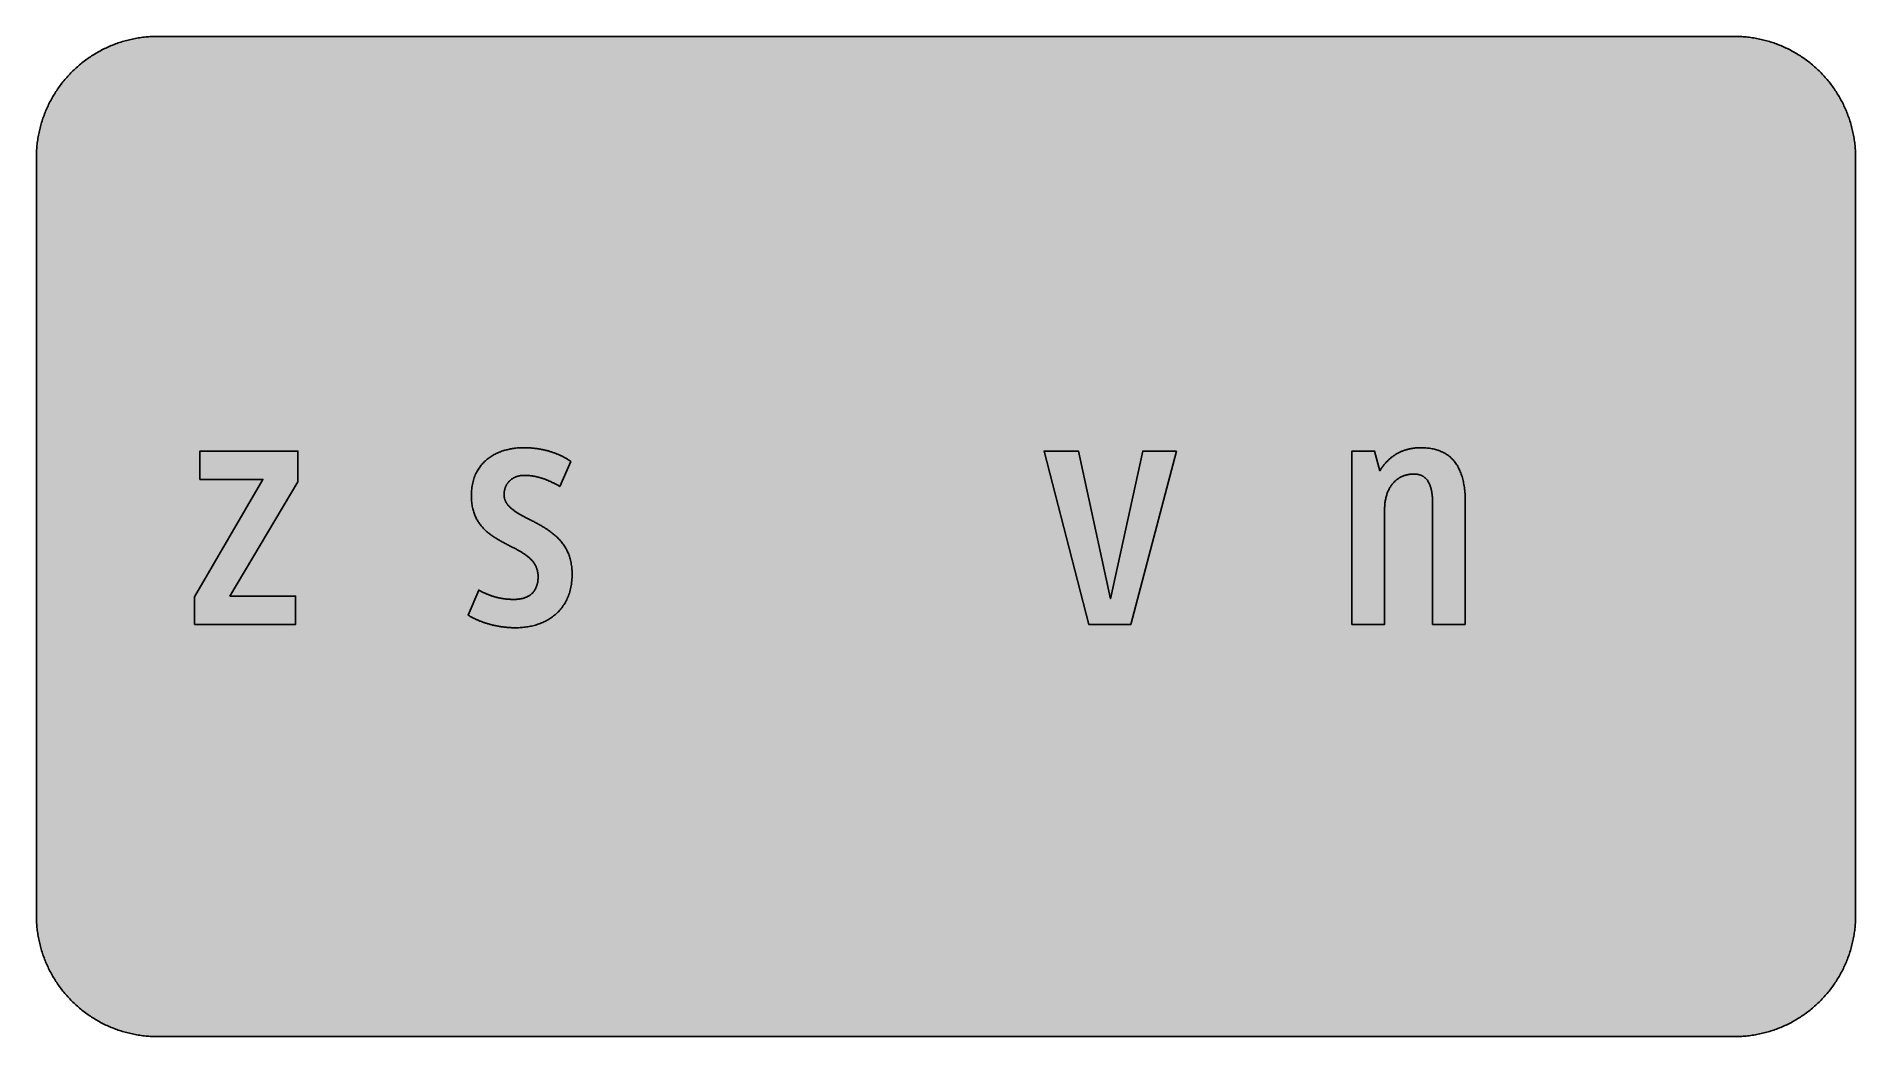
# Model space of a CAD drawing. Header units: millimetres. Extents: x 0 to 212, y 0 to 116.
import ezdxf

# ---------------------------------------------------------------- set-up
doc = ezdxf.new("R2010")
doc.units = ezdxf.units.MM

msp = doc.modelspace()

# ---------------------------------------------------------------- hatches: boundary and pattern name
for color, points in [(254, [(14.1633, 0.0536), (13.9878, 0.0533), (13.8125, 0.0559), (13.6373, 0.061), (13.462, 0.0686), (13.2893, 0.0787), (13.114, 0.0914), (12.9413, 0.1041), (12.7686, 0.1219), (12.5959, 0.1397), (12.4231, 0.16), (12.2504, 0.1829), (12.0777, 0.2057), (11.9075, 0.2337), (11.7373, 0.2616), (11.5672, 0.2921), (11.397, 0.3251), (11.2268, 0.3607), (11.0592, 0.3988), (10.8915, 0.4369), (10.7239, 0.4775), (10.5562, 0.5207), (10.3886, 0.5664), (10.2235, 0.6121), (10.0584, 0.6629), (9.8933, 0.7137), (9.7307, 0.7671), (9.5682, 0.8204), (9.4056, 0.8788), (9.2431, 0.9373), (9.083, 0.9982), (8.923, 1.0617), (8.763, 1.1252), (8.6055, 1.1938), (8.4455, 1.2624), (8.2906, 1.331), (8.1331, 1.4046), (7.9781, 1.4783), (7.8232, 1.5545), (7.6708, 1.6332), (7.5184, 1.7145), (7.366, 1.7958), (7.2161, 1.8796), (7.0663, 1.966), (6.919, 2.0523), (6.7716, 2.1438), (6.6243, 2.2352), (6.4795, 2.3266), (6.3348, 2.4232), (6.19, 2.5197), (6.0477, 2.6187), (5.908, 2.7178), (5.7683, 2.8194), (5.6286, 2.9235), (5.4915, 3.0302), (5.3543, 3.1369), (5.2197, 3.2461), (5.0851, 3.3579), (4.953, 3.4722), (4.8209, 3.5865), (4.6914, 3.7033), (4.5644, 3.8202), (4.4348, 3.9395), (4.3104, 4.0615), (4.1859, 4.1859), (4.0615, 4.3104), (3.9395, 4.4348), (3.8202, 4.5618), (3.7033, 4.6914), (3.5865, 4.8209), (3.4722, 4.953), (3.3579, 5.0851), (3.2487, 5.2197), (3.1369, 5.3543), (3.0302, 5.4915), (2.9235, 5.6286), (2.8194, 5.7683), (2.7178, 5.908), (2.6187, 6.0477), (2.5197, 6.19), (2.4232, 6.3348), (2.3266, 6.477), (2.2352, 6.6243), (2.1438, 6.7691), (2.0523, 6.919), (1.966, 7.0663), (1.8796, 7.2161), (1.7958, 7.366), (1.7145, 7.5184), (1.6332, 7.6708), (1.5545, 7.8232), (1.4783, 7.9781), (1.4046, 8.1331), (1.331, 8.2906), (1.2598, 8.4455), (1.1913, 8.603), (1.1252, 8.763), (1.0592, 8.923), (0.9982, 9.083), (0.9373, 9.2431), (0.8763, 9.4056), (0.8204, 9.5682), (0.7645, 9.7307), (0.7112, 9.8933), (0.6604, 10.0584), (0.6121, 10.2235), (0.5639, 10.3911), (0.5207, 10.5562), (0.4775, 10.7239), (0.4343, 10.8915), (0.3962, 11.0592), (0.3607, 11.2268), (0.3251, 11.397), (0.2921, 11.5672), (0.2616, 11.7373), (0.2311, 11.9075), (0.2057, 12.0802), (0.1803, 12.2504), (0.1575, 12.4231), (0.1372, 12.5959), (0.1194, 12.7686), (0.1041, 12.9413), (0.0889, 13.1166), (0.0787, 13.2893), (0.0686, 13.4645), (0.061, 13.6373), (0.0559, 13.8125), (0.0508, 13.9878), (0.0508, 14.163), (0.0522, 102.3592), (0.0508, 102.5322), (0.0559, 102.7074), (0.061, 102.8827), (0.0686, 103.058), (0.0787, 103.2307), (0.0889, 103.4059), (0.1041, 103.5787), (0.1194, 103.7514), (0.1372, 103.9241), (0.1575, 104.0968), (0.1803, 104.2695), (0.2057, 104.4423), (0.2311, 104.6124), (0.2616, 104.7826), (0.2921, 104.9528), (0.3251, 105.123), (0.3607, 105.2932), (0.3962, 105.4608), (0.4343, 105.6284), (0.4775, 105.7961), (0.5207, 105.9637), (0.5639, 106.1314), (0.6121, 106.2965), (0.6604, 106.4616), (0.7112, 106.6267), (0.7645, 106.7892), (0.8204, 106.9518), (0.8763, 107.1143), (0.9373, 107.2769), (0.9982, 107.4369), (1.0592, 107.5969), (1.1252, 107.757), (1.1913, 107.9144), (1.2598, 108.0745), (1.331, 108.2294), (1.4046, 108.3869), (1.4783, 108.5418), (1.5545, 108.6968), (1.6332, 108.8492), (1.7145, 109.0016), (1.7958, 109.154), (1.8796, 109.3038), (1.966, 109.4537), (2.0523, 109.601), (2.1438, 109.7483), (2.2352, 109.8956), (2.3266, 110.0404), (2.4232, 110.1852), (2.5197, 110.33), (2.6187, 110.4722), (2.7178, 110.6119), (2.8194, 110.7516), (2.9235, 110.8913), (3.0302, 111.0285), (3.1369, 111.1656), (3.2487, 111.3003), (3.3579, 111.4349), (3.4722, 111.567), (3.5865, 111.699), (3.7033, 111.8286), (3.8202, 111.9556), (3.9395, 112.0851), (4.0615, 112.2096), (4.1859, 112.334), (4.3104, 112.4585), (4.4348, 112.5804), (4.5644, 112.6998), (4.6914, 112.8166), (4.8209, 112.9335), (4.953, 113.0478), (5.0851, 113.1621), (5.2197, 113.2713), (5.3543, 113.3831), (5.4915, 113.4897), (5.6286, 113.5964), (5.7683, 113.7006), (5.908, 113.8022), (6.0477, 113.9012), (6.19, 114.0003), (6.3348, 114.0968), (6.4795, 114.1933), (6.6243, 114.2848), (6.7716, 114.3762), (6.919, 114.4676), (7.0663, 114.554), (7.2161, 114.6404), (7.366, 114.7242), (7.5184, 114.8055), (7.6708, 114.8867), (7.8232, 114.9655), (7.9781, 115.0417), (8.1331, 115.1153), (8.2906, 115.189), (8.4455, 115.2601), (8.6055, 115.3287), (8.763, 115.3947), (8.923, 115.4608), (9.083, 115.5217), (9.2431, 115.5827), (9.4056, 115.6437), (9.5682, 115.6995), (9.7307, 115.7554), (9.8933, 115.8088), (10.0584, 115.8596), (10.2235, 115.9078), (10.3886, 115.9561), (10.5562, 115.9993), (10.7239, 116.0424), (10.8915, 116.0856), (11.0592, 116.1237), (11.2268, 116.1593), (11.397, 116.1948), (11.5672, 116.2279), (11.7373, 116.2583), (11.9075, 116.2888), (12.0777, 116.3142), (12.2504, 116.3396), (12.4231, 116.3625), (12.5959, 116.3828), (12.7686, 116.4006), (12.9413, 116.4158), (13.114, 116.4311), (13.2893, 116.4412), (13.462, 116.4514), (13.6373, 116.459), (13.8125, 116.4641), (13.9878, 116.4692), (14.163, 116.4692), (197.6078, 116.4703), (197.7822, 116.4692), (197.9574, 116.4641), (198.1327, 116.459), (198.3054, 116.4514), (198.4807, 116.4412), (198.6534, 116.4311), (198.8287, 116.4158), (199.0014, 116.4006), (199.1741, 116.3828), (199.3468, 116.3625), (199.5195, 116.3396), (199.6897, 116.3142), (199.8624, 116.2888), (200.0326, 116.2583), (200.2028, 116.2279), (200.373, 116.1948), (200.5432, 116.1593), (200.7108, 116.1237), (200.8784, 116.0856), (201.0461, 116.0424), (201.2137, 115.9993), (201.3788, 115.9561), (201.5465, 115.9078), (201.7116, 115.8596), (201.8767, 115.8088), (202.0392, 115.7554), (202.2018, 115.6995), (202.3643, 115.6437), (202.5269, 115.5827), (202.6869, 115.5217), (202.8469, 115.4608), (203.007, 115.3947), (203.167, 115.3287), (203.3245, 115.2601), (203.4794, 115.189), (203.6369, 115.1153), (203.7918, 115.0417), (203.9468, 114.9655), (204.0992, 114.8867), (204.2516, 114.8055), (204.404, 114.7242), (204.5538, 114.6404), (204.7037, 114.554), (204.8535, 114.4676), (205.0009, 114.3762), (205.1456, 114.2848), (205.293, 114.1933), (205.4352, 114.0968), (205.58, 114.0003), (205.7222, 113.9012), (205.8619, 113.8022), (206.0016, 113.7006), (206.1413, 113.5964), (206.2785, 113.4897), (206.4156, 113.3831), (206.5503, 113.2713), (206.6849, 113.1621), (206.817, 113.0478), (206.949, 112.9335), (207.0786, 112.8166), (207.2081, 112.6998), (207.3351, 112.5804), (207.4596, 112.4585), (207.584, 112.334), (207.7085, 112.2096), (207.8304, 112.0851), (207.9498, 111.9556), (208.0666, 111.8286), (208.1835, 111.699), (208.2978, 111.567), (208.4121, 111.4349), (208.5238, 111.3003), (208.6331, 111.1656), (208.7397, 111.0285), (208.8464, 110.8913), (208.9506, 110.7516), (209.0522, 110.6119), (209.1512, 110.4722), (209.2503, 110.33), (209.3468, 110.1852), (209.4433, 110.0404), (209.5348, 109.8956), (209.6262, 109.7483), (209.7176, 109.601), (209.804, 109.4537), (209.8904, 109.3038), (209.9742, 109.154), (210.0555, 109.0016), (210.1367, 108.8492), (210.2155, 108.6968), (210.2917, 108.5418), (210.3653, 108.3869), (210.439, 108.2294), (210.5076, 108.0745), (210.5762, 107.9144), (210.6447, 107.757), (210.7082, 107.5969), (210.7717, 107.4369), (210.8327, 107.2769), (210.8911, 107.1143), (210.9495, 106.9518), (211.0029, 106.7892), (211.0562, 106.6267), (211.107, 106.4616), (211.1578, 106.2965), (211.2035, 106.1314), (211.2493, 105.9637), (211.2924, 105.7961), (211.3331, 105.6284), (211.3712, 105.4608), (211.4093, 105.2932), (211.4448, 105.123), (211.4779, 104.9528), (211.5083, 104.7826), (211.5363, 104.6124), (211.5642, 104.4423), (211.5871, 104.2695), (211.6099, 104.0968), (211.6303, 103.9241), (211.648, 103.7514), (211.6658, 103.5787), (211.6785, 103.4059), (211.6912, 103.2307), (211.7014, 103.058), (211.709, 102.8827), (211.7141, 102.7074), (211.7166, 102.5322), (211.7166, 102.3569), (211.7189, 14.1647), (211.7166, 13.9878), (211.7141, 13.8125), (211.709, 13.6373), (211.7014, 13.4645), (211.6912, 13.2893), (211.6785, 13.1166), (211.6658, 12.9413), (211.648, 12.7686), (211.6303, 12.5959), (211.6099, 12.4231), (211.5871, 12.2504), (211.5642, 12.0802), (211.5363, 11.9075), (211.5083, 11.7373), (211.4779, 11.5672), (211.4448, 11.397), (211.4093, 11.2268), (211.3712, 11.0592), (211.3331, 10.8915), (211.2924, 10.7239), (211.2493, 10.5562), (211.2035, 10.3911), (211.1578, 10.2235), (211.107, 10.0584), (211.0562, 9.8933), (211.0029, 9.7307), (210.9495, 9.5682), (210.8911, 9.4056), (210.8327, 9.2431), (210.7717, 9.083), (210.7082, 8.923), (210.6447, 8.763), (210.5762, 8.603), (210.5076, 8.4455), (210.439, 8.2906), (210.3653, 8.1331), (210.2917, 7.9781), (210.2155, 7.8232), (210.1367, 7.6708), (210.0555, 7.5184), (209.9742, 7.366), (209.8904, 7.2161), (209.804, 7.0663), (209.7176, 6.919), (209.6262, 6.7691), (209.5348, 6.6243), (209.4433, 6.477), (209.3468, 6.3348), (209.2503, 6.19), (209.1512, 6.0477), (209.0522, 5.908), (208.9506, 5.7683), (208.8464, 5.6286), (208.7397, 5.4915), (208.6331, 5.3543), (208.5238, 5.2197), (208.4121, 5.0851), (208.2978, 4.953), (208.1835, 4.8209), (208.0666, 4.6914), (207.9498, 4.5618), (207.8304, 4.4348), (207.7085, 4.3104), (207.584, 4.1859), (207.4596, 4.0615), (207.3351, 3.9395), (207.2081, 3.8202), (207.0786, 3.7033), (206.949, 3.5865), (206.817, 3.4722), (206.6849, 3.3579), (206.5503, 3.2461), (206.4156, 3.1369), (206.2785, 3.0302), (206.1413, 2.9235), (206.0016, 2.8194), (205.8619, 2.7178), (205.7222, 2.6187), (205.58, 2.5197), (205.4352, 2.4232), (205.293, 2.3266), (205.1456, 2.2352), (205.0009, 2.1438), (204.8535, 2.0523), (204.7037, 1.966), (204.5538, 1.8796), (204.404, 1.7958), (204.2516, 1.7145), (204.0992, 1.6332), (203.9468, 1.5545), (203.7918, 1.4783), (203.6369, 1.4046), (203.4794, 1.331), (203.3245, 1.2624), (203.167, 1.1938), (203.007, 1.1252), (202.8469, 1.0617), (202.6869, 0.9982), (202.5269, 0.9373), (202.3643, 0.8788), (202.2018, 0.8204), (202.0392, 0.7671), (201.8767, 0.7137), (201.7116, 0.6629), (201.5465, 0.6121), (201.3788, 0.5664), (201.2137, 0.5207), (201.0461, 0.4775), (200.8784, 0.4369), (200.7108, 0.3988), (200.5432, 0.3607), (200.373, 0.3251), (200.2028, 0.2921), (200.0326, 0.2616), (199.8624, 0.2337), (199.6897, 0.2057), (199.5195, 0.1829), (199.3468, 0.16), (199.1741, 0.1397), (199.0014, 0.1219), (198.8287, 0.1041), (198.6534, 0.0914), (198.4807, 0.0787), (198.3054, 0.0686), (198.1327, 0.061), (197.9574, 0.0559), (197.7822, 0.0533), (197.6069, 0.0533)]), (59, [(30.4878, 64.6395), (30.4878, 68.2099), (19.0775, 68.2099), (19.0775, 64.9108), (26.4128, 64.9108), (18.4573, 51.2515), (18.4573, 48.0314), (30.2147, 48.0314), (30.2147, 51.3288), (22.5707, 51.3288)]), (59, [(55.8655, 47.6426), (56.0172, 47.6428), (56.1696, 47.6479), (56.322, 47.6529), (56.4744, 47.6631), (56.6268, 47.6758), (56.7792, 47.691), (56.929, 47.7088), (57.0814, 47.7291), (57.2313, 47.752), (57.3811, 47.7774), (57.5285, 47.8079), (57.6758, 47.8384), (57.8231, 47.8739), (57.9704, 47.912), (58.1152, 47.9527), (58.2574, 47.9958), (58.4022, 48.0416), (58.5419, 48.0924), (58.6816, 48.1432), (58.8213, 48.199), (58.9585, 48.2575), (59.0931, 48.3184), (59.2277, 48.3845), (59.3598, 48.453), (59.4893, 48.5216), (59.6189, 48.5978), (59.7459, 48.674), (59.8703, 48.7528), (59.9923, 48.8366), (60.1142, 48.9229), (60.231, 49.0144), (60.3479, 49.1058), (60.4596, 49.2023), (60.5714, 49.3014), (60.6806, 49.4055), (60.7847, 49.5122), (60.8889, 49.6214), (60.9879, 49.7332), (61.087, 49.85), (61.181, 49.9694), (61.2724, 50.0913), (61.3613, 50.2183), (61.4451, 50.3479), (61.529, 50.48), (61.6077, 50.6171), (61.6839, 50.7568), (61.755, 50.8991), (61.8236, 51.0464), (61.8896, 51.1962), (61.9506, 51.3512), (62.009, 51.5087), (62.0624, 51.6712), (62.1106, 51.8338), (62.1589, 52.004), (62.1995, 52.1741), (62.2376, 52.3519), (62.2706, 52.5297), (62.3011, 52.7126), (62.3265, 52.9006), (62.3468, 53.0911), (62.3621, 53.2841), (62.3748, 53.4822), (62.3824, 53.6829), (62.3849, 53.8886), (62.3824, 54.0664), (62.3773, 54.2392), (62.3672, 54.4093), (62.3545, 54.5744), (62.3367, 54.737), (62.3164, 54.897), (62.291, 55.052), (62.2656, 55.2044), (62.2351, 55.3542), (62.1995, 55.5015), (62.1614, 55.6463), (62.1233, 55.786), (62.0776, 55.9232), (62.0319, 56.0578), (61.9836, 56.1899), (61.9303, 56.3194), (61.8769, 56.4439), (61.8185, 56.5683), (61.7576, 56.6877), (61.6966, 56.8071), (61.6306, 56.9239), (61.562, 57.0357), (61.4934, 57.1475), (61.4197, 57.2541), (61.3461, 57.3608), (61.2699, 57.465), (61.1911, 57.5666), (61.1099, 57.6656), (61.026, 57.7621), (60.9422, 57.8587), (60.8559, 57.9501), (60.7695, 58.0415), (60.6781, 58.1304), (60.5892, 58.2168), (60.4952, 58.3032), (60.4012, 58.387), (60.3072, 58.4683), (60.2107, 58.5495), (60.1116, 58.6283), (60.0126, 58.7045), (59.9135, 58.7807), (59.8119, 58.8543), (59.7103, 58.9255), (59.6087, 58.9966), (59.5046, 59.0677), (59.4004, 59.1363), (59.2963, 59.2049), (59.1922, 59.2709), (59.0855, 59.3344), (58.9788, 59.4004), (58.8747, 59.4614), (58.768, 59.5249), (58.6613, 59.5859), (58.5546, 59.6468), (58.4454, 59.7052), (58.3387, 59.7637), (58.232, 59.8221), (58.1254, 59.8805), (58.0187, 59.9364), (57.9145, 59.9948), (57.8079, 60.0507), (57.7037, 60.104), (57.5996, 60.1599), (57.4954, 60.2158), (57.4192, 60.2539), (57.343, 60.292), (57.2668, 60.3301), (57.1906, 60.3682), (57.117, 60.4063), (57.0433, 60.4444), (56.9697, 60.4825), (56.896, 60.5206), (56.8249, 60.5587), (56.7512, 60.5968), (56.6801, 60.6349), (56.609, 60.673), (56.5404, 60.7111), (56.4693, 60.7492), (56.4007, 60.7873), (56.3347, 60.8279), (56.2661, 60.866), (56.2, 60.9067), (56.134, 60.9448), (56.0705, 60.9854), (56.007, 61.0235), (55.9435, 61.0641), (55.88, 61.1048), (55.819, 61.1454), (55.7606, 61.1861), (55.7022, 61.2267), (55.6438, 61.2673), (55.5854, 61.3105), (55.5295, 61.3512), (55.4761, 61.3943), (55.4228, 61.4375), (55.3695, 61.4807), (55.3187, 61.5239), (55.2679, 61.5671), (55.2196, 61.6102), (55.1713, 61.656), (55.1256, 61.7017), (55.0799, 61.7474), (55.0367, 61.7931), (54.9961, 61.8388), (54.9554, 61.8846), (54.9148, 61.9328), (54.8767, 61.9811), (54.8411, 62.0293), (54.8056, 62.0776), (54.7726, 62.1284), (54.7421, 62.1767), (54.7116, 62.2275), (54.6811, 62.2783), (54.6557, 62.3316), (54.6303, 62.3824), (54.6075, 62.4357), (54.5846, 62.4891), (54.5643, 62.545), (54.5465, 62.5983), (54.5313, 62.6542), (54.516, 62.7101), (54.5033, 62.7685), (54.4932, 62.8244), (54.483, 62.8828), (54.4754, 62.9437), (54.4703, 63.0022), (54.4678, 63.0631), (54.4678, 63.1241), (54.4678, 63.1876), (54.4703, 63.2511), (54.4728, 63.312), (54.4779, 63.3755), (54.4855, 63.434), (54.4932, 63.4949), (54.5033, 63.5533), (54.5135, 63.6118), (54.5236, 63.6702), (54.5389, 63.7261), (54.5541, 63.7819), (54.5694, 63.8378), (54.5871, 63.8912), (54.6049, 63.9445), (54.6252, 63.9978), (54.6456, 64.0486), (54.6684, 64.102), (54.6913, 64.1502), (54.7167, 64.201), (54.7421, 64.2493), (54.7675, 64.2976), (54.7954, 64.3433), (54.8259, 64.389), (54.8564, 64.4347), (54.8869, 64.4779), (54.9199, 64.5211), (54.9529, 64.5643), (54.9885, 64.6049), (55.024, 64.6455), (55.0596, 64.6836), (55.0977, 64.7217), (55.1358, 64.7598), (55.1764, 64.7954), (55.2171, 64.831), (55.2577, 64.8665), (55.3009, 64.8995), (55.3441, 64.93), (55.3898, 64.963), (55.433, 64.9935), (55.4787, 65.0215), (55.5269, 65.0494), (55.5727, 65.0773), (55.6235, 65.1027), (55.6717, 65.1281), (55.7225, 65.151), (55.7733, 65.1739), (55.8241, 65.1942), (55.8749, 65.2145), (55.9283, 65.2348), (55.9816, 65.2526), (56.0375, 65.2678), (56.0908, 65.2831), (56.1467, 65.2983), (56.2026, 65.311), (56.261, 65.3237), (56.3169, 65.3339), (56.3753, 65.344), (56.4337, 65.3517), (56.4921, 65.3593), (56.5531, 65.3644), (56.6115, 65.3694), (56.6725, 65.372), (56.7334, 65.3745), (56.7969, 65.3745), (56.8554, 65.3745), (56.9163, 65.3745), (56.9747, 65.372), (57.0357, 65.372), (57.0967, 65.3694), (57.1551, 65.3669), (57.216, 65.3618), (57.2745, 65.3593), (57.3354, 65.3542), (57.3938, 65.3491), (57.4548, 65.344), (57.5158, 65.3364), (57.5742, 65.3313), (57.6351, 65.3237), (57.6961, 65.3161), (57.7545, 65.3059), (57.8155, 65.2983), (57.8764, 65.2882), (57.9374, 65.278), (57.9984, 65.2653), (58.0593, 65.2551), (58.1203, 65.2424), (58.1812, 65.2297), (58.2422, 65.217), (58.3032, 65.2018), (58.3667, 65.1866), (58.4276, 65.1713), (58.4886, 65.1561), (58.5521, 65.1383), (58.6156, 65.1205), (58.6765, 65.1027), (58.74, 65.085), (58.8035, 65.0646), (58.867, 65.0443), (58.9305, 65.024), (58.9966, 65.0037), (59.0601, 64.9808), (59.1261, 64.958), (59.1896, 64.9351), (59.2557, 64.9097), (59.3217, 64.8843), (59.3877, 64.8589), (59.4538, 64.831), (59.5198, 64.8056), (59.5884, 64.7776), (59.6544, 64.7471), (59.723, 64.7192), (59.7916, 64.6887), (59.8602, 64.6582), (59.9288, 64.6252), (59.9999, 64.5922), (60.0685, 64.5592), (60.1396, 64.5262), (60.2107, 64.4906), (60.2818, 64.455), (60.3529, 64.4169), (60.4266, 64.3814), (60.5003, 64.3433), (60.5739, 64.3026), (60.6476, 64.262), (60.7212, 64.2214), (60.7974, 64.1807), (60.8711, 64.1375), (60.9473, 64.0944), (62.2293, 67.007), (62.1843, 67.0357), (62.1386, 67.0687), (62.0903, 67.0992), (62.042, 67.1322), (61.9938, 67.1652), (61.943, 67.1982), (61.8896, 67.2313), (61.8363, 67.2643), (61.783, 67.2973), (61.7271, 67.3303), (61.6687, 67.3633), (61.6102, 67.3964), (61.5493, 67.4319), (61.4883, 67.4649), (61.4274, 67.498), (61.3613, 67.531), (61.2978, 67.5665), (61.2292, 67.5996), (61.1632, 67.6326), (61.0921, 67.6656), (61.0235, 67.6986), (60.9498, 67.7316), (60.8762, 67.7647), (60.8025, 67.7977), (60.7263, 67.8307), (60.6501, 67.8637), (60.5714, 67.8942), (60.4901, 67.9247), (60.4088, 67.9577), (60.3275, 67.9882), (60.2437, 68.0187), (60.1574, 68.0466), (60.071, 68.0771), (59.9821, 68.105), (59.8932, 68.133), (59.8043, 68.1609), (59.7103, 68.1888), (59.6189, 68.2142), (59.5224, 68.2422), (59.4284, 68.265), (59.3293, 68.2904), (59.2303, 68.3133), (59.1312, 68.3362), (59.0296, 68.359), (58.928, 68.3819), (58.8239, 68.4022), (58.7172, 68.42), (58.6105, 68.4403), (58.5038, 68.4581), (58.3946, 68.4733), (58.2828, 68.4911), (58.1711, 68.5063), (58.0568, 68.519), (57.9425, 68.5317), (57.8256, 68.5444), (57.7088, 68.5546), (57.5894, 68.5648), (57.47, 68.5724), (57.3481, 68.58), (57.2237, 68.5851), (57.0992, 68.5902), (56.9747, 68.5927), (56.8477, 68.5952), (56.7182, 68.5952), (56.5988, 68.5952), (56.4769, 68.5927), (56.3524, 68.5876), (56.228, 68.58), (56.1035, 68.5724), (55.9765, 68.5622), (55.8495, 68.5495), (55.7225, 68.5343), (55.5955, 68.5165), (55.466, 68.4987), (55.339, 68.4759), (55.2094, 68.453), (55.0799, 68.4276), (54.9504, 68.3971), (54.8208, 68.3666), (54.6913, 68.3336), (54.5643, 68.2981), (54.4347, 68.26), (54.3077, 68.2193), (54.1807, 68.1761), (54.0537, 68.1279), (53.9267, 68.0796), (53.8023, 68.0288), (53.6778, 67.9729), (53.5534, 67.9171), (53.4314, 67.8561), (53.3121, 67.7926), (53.1927, 67.7266), (53.0758, 67.658), (52.959, 67.5843), (52.8447, 67.5107), (52.7304, 67.4319), (52.6212, 67.3506), (52.512, 67.2643), (52.4053, 67.1779), (52.3011, 67.0865), (52.197, 66.99), (52.0979, 66.8934), (51.9989, 66.7918), (51.9049, 66.6852), (51.8135, 66.5785), (51.7246, 66.4642), (51.6357, 66.3499), (51.5544, 66.2305), (51.4731, 66.106), (51.3944, 65.979), (51.3207, 65.8495), (51.2496, 65.7149), (51.1835, 65.5752), (51.12, 65.4329), (51.0591, 65.2882), (51.0032, 65.1383), (50.9524, 64.9834), (50.9041, 64.8259), (50.861, 64.6633), (50.8203, 64.4957), (50.7848, 64.3255), (50.7543, 64.1502), (50.7263, 63.9699), (50.706, 63.787), (50.6882, 63.5991), (50.6755, 63.406), (50.6679, 63.2104), (50.6654, 63.0072), (50.6679, 62.8421), (50.673, 62.6796), (50.6806, 62.5221), (50.6933, 62.3672), (50.706, 62.2148), (50.7263, 62.0649), (50.7467, 61.9201), (50.7695, 61.7779), (50.7975, 61.6382), (50.8279, 61.501), (50.861, 61.3689), (50.8965, 61.2394), (50.9346, 61.1099), (50.9778, 60.9854), (51.021, 60.8635), (51.0667, 60.7466), (51.115, 60.6298), (51.1658, 60.5155), (51.2216, 60.4037), (51.2775, 60.2945), (51.3359, 60.1878), (51.3944, 60.0862), (51.4579, 59.9846), (51.5214, 59.8856), (51.5899, 59.7865), (51.656, 59.6925), (51.7271, 59.6011), (51.8008, 59.5097), (51.8744, 59.4208), (51.9481, 59.3344), (52.0268, 59.2506), (52.1056, 59.1668), (52.1843, 59.0855), (52.2681, 59.0067), (52.3494, 58.928), (52.4358, 58.8543), (52.5196, 58.7781), (52.6085, 58.707), (52.6948, 58.6359), (52.7837, 58.5648), (52.8752, 58.4962), (52.9666, 58.4302), (53.0581, 58.3641), (53.152, 58.3006), (53.2435, 58.2371), (53.34, 58.1736), (53.434, 58.1127), (53.5305, 58.0542), (53.6245, 57.9933), (53.721, 57.9349), (53.8201, 57.879), (53.9166, 57.8231), (54.0131, 57.7672), (54.1122, 57.7113), (54.2087, 57.658), (54.3077, 57.6021), (54.4068, 57.5488), (54.5033, 57.498), (54.6024, 57.4446), (54.6989, 57.3913), (54.798, 57.3405), (54.8945, 57.2897), (54.991, 57.2389), (55.0875, 57.1881), (55.1713, 57.1449), (55.2552, 57.1043), (55.339, 57.0611), (55.4203, 57.0205), (55.5015, 56.9798), (55.5828, 56.9366), (55.6641, 56.896), (55.7454, 56.8528), (55.8241, 56.8122), (55.9029, 56.7715), (55.9816, 56.7284), (56.0603, 56.6852), (56.1365, 56.6445), (56.2127, 56.6014), (56.2889, 56.5582), (56.3626, 56.515), (56.4363, 56.4718), (56.5099, 56.4261), (56.581, 56.3829), (56.6547, 56.3372), (56.7233, 56.294), (56.7944, 56.2483), (56.8604, 56.2), (56.929, 56.1543), (56.9951, 56.1086), (57.0611, 56.0603), (57.1246, 56.0121), (57.1881, 55.9638), (57.2491, 55.913), (57.31, 55.8648), (57.3684, 55.814), (57.4269, 55.7606), (57.4827, 55.7098), (57.5386, 55.6565), (57.592, 55.6031), (57.6453, 55.5473), (57.6961, 55.4914), (57.7469, 55.4355), (57.7952, 55.3796), (57.8409, 55.3212), (57.8866, 55.2602), (57.9298, 55.2018), (57.9704, 55.1409), (58.0111, 55.0774), (58.0492, 55.0139), (58.0873, 54.9504), (58.1228, 54.8843), (58.1558, 54.8183), (58.1863, 54.7522), (58.2168, 54.6811), (58.2447, 54.6125), (58.2701, 54.5414), (58.2955, 54.4678), (58.3184, 54.3941), (58.3387, 54.3179), (58.3565, 54.2417), (58.3717, 54.1655), (58.387, 54.0842), (58.3971, 54.0055), (58.4073, 53.9217), (58.4149, 53.8378), (58.4225, 53.754), (58.4251, 53.6651), (58.4251, 53.5788), (58.4251, 53.4949), (58.4225, 53.4137), (58.42, 53.3324), (58.4124, 53.2536), (58.4073, 53.1774), (58.3971, 53.1012), (58.387, 53.025), (58.3768, 52.9514), (58.3641, 52.8803), (58.3489, 52.8091), (58.3311, 52.7406), (58.3133, 52.672), (58.2955, 52.6059), (58.2752, 52.5399), (58.2524, 52.4764), (58.2295, 52.4129), (58.2041, 52.3519), (58.1787, 52.291), (58.1508, 52.2326), (58.1228, 52.1767), (58.0923, 52.1183), (58.0593, 52.0649), (58.0263, 52.0116), (57.9933, 51.9582), (57.9552, 51.9074), (57.9196, 51.8592), (57.8815, 51.8109), (57.8409, 51.7652), (57.8002, 51.7195), (57.7571, 51.6738), (57.7139, 51.6306), (57.6682, 51.5899), (57.6224, 51.5493), (57.5767, 51.5112), (57.5259, 51.4731), (57.4777, 51.4375), (57.4269, 51.402), (57.3735, 51.369), (57.3202, 51.3359), (57.2668, 51.3055), (57.211, 51.275), (57.1525, 51.247), (57.0941, 51.2191), (57.0357, 51.1937), (56.9747, 51.1683), (56.9138, 51.1454), (56.8528, 51.1226), (56.7893, 51.1023), (56.7233, 51.0819), (56.6572, 51.0642), (56.5912, 51.0464), (56.5226, 51.0311), (56.454, 51.0159), (56.3855, 51.0032), (56.3143, 50.9905), (56.2407, 50.9803), (56.1696, 50.9702), (56.0959, 50.9626), (56.0197, 50.9549), (55.9435, 50.9499), (55.8673, 50.9473), (55.7886, 50.9422), (55.7098, 50.9422), (55.6311, 50.9397), (55.5752, 50.9397), (55.5193, 50.9422), (55.4609, 50.9422), (55.405, 50.9422), (55.3491, 50.9448), (55.2907, 50.9448), (55.2348, 50.9473), (55.1764, 50.9499), (55.118, 50.9524), (55.0596, 50.9575), (55.0037, 50.96), (54.9453, 50.9651), (54.8869, 50.9676), (54.8284, 50.9727), (54.77, 50.9778), (54.7116, 50.9854), (54.6506, 50.9905), (54.5922, 50.9981), (54.5313, 51.0057), (54.4728, 51.0134), (54.4119, 51.021), (54.3535, 51.0286), (54.2925, 51.0388), (54.2315, 51.0489), (54.1706, 51.0591), (54.1096, 51.0692), (54.0461, 51.0819), (53.9852, 51.0946), (53.9242, 51.1073), (53.8607, 51.12), (53.7972, 51.1327), (53.7337, 51.148), (53.6727, 51.1632), (53.6067, 51.181), (53.5432, 51.1962), (53.4797, 51.214), (53.4137, 51.2318), (53.3502, 51.2496), (53.2841, 51.2699), (53.2181, 51.2902), (53.152, 51.3105), (53.086, 51.3334), (53.02, 51.3563), (52.9514, 51.3791), (52.8853, 51.402), (52.8168, 51.4274), (52.7482, 51.4528), (52.6796, 51.4807), (52.611, 51.5061), (52.5399, 51.5366), (52.4713, 51.5645), (52.4002, 51.595), (52.3291, 51.6255), (52.258, 51.656), (52.1868, 51.689), (52.1132, 51.722), (52.0395, 51.7576), (51.9684, 51.7931), (51.8947, 51.8287), (51.8185, 51.8668), (51.7449, 51.9049), (51.6687, 51.9455), (51.595, 51.9862), (51.5188, 52.0268), (50.2779, 49.1172), (50.3276, 49.0855), (50.3784, 49.0525), (50.4292, 49.022), (50.4825, 48.9915), (50.5384, 48.9585), (50.5943, 48.928), (50.6527, 48.895), (50.7111, 48.862), (50.7721, 48.8315), (50.833, 48.7985), (50.894, 48.768), (50.96, 48.735), (51.0235, 48.702), (51.0896, 48.6715), (51.1581, 48.6385), (51.2267, 48.608), (51.2953, 48.575), (51.369, 48.5445), (51.4401, 48.5115), (51.5137, 48.481), (51.5874, 48.4505), (51.6636, 48.42), (51.7423, 48.3895), (51.8211, 48.3591), (51.8998, 48.3286), (51.9811, 48.3006), (52.0624, 48.2702), (52.1462, 48.2422), (52.23, 48.2143), (52.3138, 48.1863), (52.4002, 48.1584), (52.4891, 48.1305), (52.578, 48.1051), (52.6669, 48.0797), (52.7583, 48.0517), (52.8498, 48.0289), (52.9438, 48.0035), (53.0377, 47.9806), (53.1343, 47.9577), (53.2308, 47.9349), (53.3273, 47.912), (53.4264, 47.8917), (53.528, 47.8714), (53.627, 47.8511), (53.7286, 47.8307), (53.8328, 47.813), (53.9369, 47.7952), (54.041, 47.7799), (54.1477, 47.7622), (54.2569, 47.7469), (54.3636, 47.7342), (54.4728, 47.7215), (54.5846, 47.7088), (54.6964, 47.6961), (54.8081, 47.686), (54.9199, 47.6783), (55.0342, 47.6682), (55.151, 47.6631), (55.2679, 47.6555), (55.3847, 47.6504), (55.5041, 47.6479), (55.6235, 47.6428), (55.7428, 47.6428), (55.8648, 47.6402)]), (59, [(132.7009, 68.2099), (128.7819, 68.2099), (125.017, 51.0187), (121.2921, 68.2099), (117.2944, 68.2099), (122.495, 48.0314), (127.3845, 48.0314)]), (59, [(166.3058, 48.0314), (166.3058, 62.2332), (166.304, 62.4383), (166.2989, 62.6389), (166.2938, 62.8371), (166.2836, 63.0326), (166.2709, 63.2231), (166.2557, 63.4111), (166.2405, 63.594), (166.2201, 63.7743), (166.1973, 63.9521), (166.1719, 64.1248), (166.1439, 64.295), (166.1135, 64.4627), (166.0804, 64.6252), (166.0449, 64.7852), (166.0068, 64.9402), (165.9661, 65.0926), (165.923, 65.2424), (165.8772, 65.3872), (165.829, 65.5295), (165.7782, 65.6692), (165.7248, 65.8038), (165.669, 65.9359), (165.6105, 66.0629), (165.5496, 66.1899), (165.4861, 66.3118), (165.42, 66.4312), (165.3515, 66.5455), (165.2803, 66.6572), (165.2067, 66.7664), (165.1305, 66.8706), (165.0517, 66.9747), (164.9705, 67.0738), (164.8866, 67.1678), (164.8003, 67.2617), (164.7139, 67.3506), (164.6225, 67.437), (164.5285, 67.5183), (164.432, 67.5996), (164.3355, 67.6758), (164.2339, 67.7494), (164.1297, 67.818), (164.0256, 67.8866), (163.9164, 67.9501), (163.8071, 68.011), (163.6954, 68.0695), (163.5785, 68.1228), (163.4617, 68.1736), (163.3423, 68.2244), (163.2204, 68.2701), (163.0959, 68.3108), (162.9689, 68.3514), (162.8394, 68.387), (162.7073, 68.42), (162.5727, 68.4505), (162.4355, 68.4784), (162.2984, 68.5038), (162.1561, 68.5241), (162.0139, 68.5444), (161.8691, 68.5597), (161.7193, 68.5724), (161.5694, 68.5825), (161.417, 68.5902), (161.2621, 68.5952), (161.1046, 68.5952), (161.0182, 68.5952), (160.9319, 68.5927), (160.8455, 68.5902), (160.7566, 68.5851), (160.6702, 68.58), (160.5839, 68.5749), (160.5001, 68.5673), (160.4137, 68.5571), (160.3273, 68.547), (160.2435, 68.5343), (160.1572, 68.5216), (160.0733, 68.5089), (159.9895, 68.4936), (159.9057, 68.4759), (159.8219, 68.4581), (159.7381, 68.4403), (159.6542, 68.42), (159.573, 68.3971), (159.4917, 68.3743), (159.4079, 68.3489), (159.3266, 68.3235), (159.2453, 68.2981), (159.1666, 68.2701), (159.0853, 68.2396), (159.0065, 68.2092), (158.9278, 68.1761), (158.8491, 68.1431), (158.7703, 68.1076), (158.6916, 68.072), (158.6154, 68.0339), (158.5392, 67.9958), (158.463, 67.9552), (158.3868, 67.9145), (158.3106, 67.8713), (158.2369, 67.8256), (158.1633, 67.7799), (158.0896, 67.7342), (158.0159, 67.6859), (157.9448, 67.6351), (157.8737, 67.5843), (157.8026, 67.531), (157.7315, 67.4776), (157.6629, 67.4218), (157.5918, 67.3659), (157.5257, 67.3075), (157.4571, 67.2465), (157.3911, 67.1855), (157.3251, 67.122), (157.259, 67.0585), (157.193, 66.9925), (157.1295, 66.9265), (157.066, 66.8579), (157.005, 66.7868), (156.9415, 66.7156), (156.8806, 66.642), (156.8221, 66.5683), (156.7612, 66.4921), (156.7028, 66.4159), (156.6469, 66.3372), (156.5885, 66.2559), (156.5351, 66.1746), (156.4792, 66.0908), (156.4259, 66.0044), (156.3726, 65.9181), (155.7514, 68.2099), (153.1126, 68.2099), (153.1126, 48.0314), (156.9159, 48.0314), (156.9159, 61.3403), (156.9161, 61.4858), (156.9212, 61.628), (156.9263, 61.7677), (156.9364, 61.9049), (156.9466, 62.037), (156.9618, 62.169), (156.9796, 62.296), (156.9974, 62.423), (157.0203, 62.545), (157.0431, 62.6643), (157.0685, 62.7812), (157.0965, 62.8929), (157.1269, 63.0047), (157.16, 63.1114), (157.193, 63.2181), (157.2285, 63.3197), (157.2666, 63.4213), (157.3073, 63.5178), (157.3505, 63.6118), (157.3936, 63.7057), (157.4394, 63.7946), (157.4851, 63.881), (157.5333, 63.9648), (157.5841, 64.0461), (157.6349, 64.1274), (157.6883, 64.2036), (157.7442, 64.2772), (157.8, 64.3509), (157.8559, 64.4195), (157.9143, 64.4881), (157.9753, 64.5516), (158.0363, 64.6151), (158.0972, 64.6735), (158.1607, 64.7319), (158.2242, 64.7878), (158.2903, 64.8411), (158.3563, 64.8919), (158.4223, 64.9427), (158.4884, 64.9884), (158.557, 65.0342), (158.6255, 65.0773), (158.6967, 65.118), (158.7652, 65.1561), (158.8364, 65.1916), (158.9075, 65.2272), (158.9811, 65.2602), (159.0523, 65.2907), (159.1259, 65.3186), (159.197, 65.344), (159.2707, 65.3694), (159.3444, 65.3923), (159.418, 65.4126), (159.4917, 65.4329), (159.5653, 65.4507), (159.639, 65.466), (159.7101, 65.4812), (159.7838, 65.4914), (159.8574, 65.5015), (159.9311, 65.5117), (160.0022, 65.5193), (160.0759, 65.5244), (160.147, 65.5269), (160.2207, 65.5295), (160.2918, 65.532), (160.3527, 65.5295), (160.4137, 65.5295), (160.4721, 65.5269), (160.5331, 65.5218), (160.5915, 65.5168), (160.6499, 65.5091), (160.7083, 65.5015), (160.7642, 65.4914), (160.8201, 65.4812), (160.876, 65.4685), (160.9293, 65.4558), (160.9852, 65.4406), (161.0385, 65.4253), (161.0893, 65.4075), (161.1427, 65.3872), (161.1935, 65.3669), (161.2417, 65.344), (161.2925, 65.3212), (161.3408, 65.2958), (161.3891, 65.2678), (161.4348, 65.2399), (161.4805, 65.2094), (161.5262, 65.1764), (161.5694, 65.1408), (161.6126, 65.1053), (161.6558, 65.0672), (161.6964, 65.0291), (161.737, 64.9884), (161.7777, 64.9453), (161.8158, 64.8995), (161.8539, 64.8513), (161.892, 64.803), (161.9275, 64.7522), (161.9631, 64.6989), (161.9961, 64.643), (162.0291, 64.5871), (162.0596, 64.5262), (162.0926, 64.4652), (162.1206, 64.4017), (162.1511, 64.3357), (162.179, 64.2696), (162.2044, 64.1985), (162.2298, 64.1274), (162.2552, 64.0512), (162.2781, 63.975), (162.3009, 63.8962), (162.3212, 63.8124), (162.3416, 63.7286), (162.3619, 63.6422), (162.3797, 63.5533), (162.3949, 63.4619), (162.4127, 63.3679), (162.4254, 63.2714), (162.4381, 63.1723), (162.4508, 63.0707), (162.4609, 62.9666), (162.4711, 62.8599), (162.4787, 62.7507), (162.4863, 62.6389), (162.4914, 62.5246), (162.4965, 62.4078), (162.499, 62.2859), (162.5016, 62.164), (162.5016, 62.037), (162.5039, 48.0314)])]:
    msp.add_hatch(color=color).paths.add_polyline_path(points)
h = msp.add_hatch(color=59)
h.paths.add_polyline_path([(14.1633, 3.5814), (13.8887, 3.5839), (13.6169, 3.5941), (13.3477, 3.6119), (13.081, 3.6347), (12.8143, 3.6652), (12.5501, 3.7008), (12.2885, 3.7465), (12.0294, 3.7948), (11.7729, 3.8506), (11.5164, 3.9141), (11.2649, 3.9827), (11.016, 4.0564), (10.7671, 4.1351), (10.5232, 4.2215), (10.2819, 4.3129), (10.0432, 4.412), (9.8069, 4.5161), (9.5733, 4.6228), (9.3447, 4.7371), (9.1186, 4.8565), (8.8951, 4.9809), (8.6741, 5.113), (8.4582, 5.2476), (8.2448, 5.3873), (8.0366, 5.5321), (7.8308, 5.682), (7.6276, 5.8369), (7.4295, 5.9969), (7.2365, 6.1595), (7.046, 6.3297), (6.8605, 6.5024), (6.6777, 6.6802), (6.5024, 6.8605), (6.3271, 7.046), (6.1595, 7.2365), (5.9969, 7.432), (5.8369, 7.6302), (5.682, 7.8308), (5.5321, 8.0366), (5.3873, 8.2448), (5.2451, 8.4582), (5.1105, 8.6741), (4.9809, 8.8951), (4.8565, 9.1186), (4.7371, 9.3447), (4.6228, 9.5758), (4.5136, 9.8069), (4.4094, 10.0432), (4.3129, 10.2819), (4.2215, 10.5232), (4.1351, 10.7696), (4.0538, 11.016), (3.9802, 11.2649), (3.9116, 11.5189), (3.8506, 11.7729), (3.7948, 12.0294), (3.744, 12.2911), (3.7008, 12.5527), (3.6627, 12.8143), (3.6322, 13.081), (3.6093, 13.3502), (3.5916, 13.6195), (3.5814, 13.8913), (3.5789, 14.163), (3.58, 102.3592), (3.5814, 102.6312), (3.5916, 102.903), (3.6093, 103.1723), (3.6322, 103.439), (3.6627, 103.7057), (3.7008, 103.9698), (3.744, 104.2314), (3.7948, 104.4905), (3.8506, 104.7471), (3.9116, 105.0036), (3.9802, 105.2551), (4.0538, 105.504), (4.1351, 105.7529), (4.2215, 105.9967), (4.3129, 106.238), (4.4094, 106.4768), (4.5136, 106.713), (4.6228, 106.9467), (4.7371, 107.1753), (4.8565, 107.4014), (4.9809, 107.6249), (5.1105, 107.8459), (5.2451, 108.0618), (5.3873, 108.2751), (5.5321, 108.4834), (5.682, 108.6891), (5.8369, 108.8923), (5.9969, 109.0905), (6.1595, 109.2835), (6.3271, 109.474), (6.5024, 109.6594), (6.6777, 109.8423), (6.8605, 110.0176), (7.046, 110.1928), (7.2365, 110.3605), (7.4295, 110.523), (7.6276, 110.683), (7.8308, 110.838), (8.0366, 110.9878), (8.2448, 111.1326), (8.4582, 111.2749), (8.6741, 111.4095), (8.8951, 111.539), (9.1186, 111.6635), (9.3447, 111.7829), (9.5733, 111.8972), (9.8069, 112.0064), (10.0432, 112.1105), (10.2819, 112.207), (10.5232, 112.2985), (10.7671, 112.3848), (11.016, 112.4661), (11.2649, 112.5398), (11.5164, 112.6084), (11.7729, 112.6693), (12.0294, 112.7252), (12.2885, 112.776), (12.5501, 112.8192), (12.8143, 112.8573), (13.081, 112.8878), (13.3477, 112.9106), (13.6169, 112.9284), (13.8887, 112.9386), (14.163, 112.9411), (197.6078, 112.9425), (197.8787, 112.9386), (198.1505, 112.9284), (198.4197, 112.9106), (198.689, 112.8878), (198.9557, 112.8573), (199.2173, 112.8192), (199.4789, 112.776), (199.7405, 112.7252), (199.9971, 112.6693), (200.2511, 112.6084), (200.5051, 112.5398), (200.754, 112.4661), (201.0004, 112.3848), (201.2467, 112.2985), (201.488, 112.207), (201.7268, 112.1105), (201.963, 112.0064), (202.1942, 111.8972), (202.4253, 111.7829), (202.6514, 111.6635), (202.8749, 111.539), (203.0959, 111.4095), (203.3118, 111.2749), (203.5251, 111.1326), (203.7334, 110.9878), (203.9391, 110.838), (204.1398, 110.683), (204.3379, 110.523), (204.5335, 110.3605), (204.724, 110.1928), (204.9094, 110.0176), (205.0898, 109.8423), (205.2676, 109.6594), (205.4403, 109.474), (205.6105, 109.2835), (205.773, 109.0905), (205.933, 108.8923), (206.088, 108.6891), (206.2378, 108.4834), (206.3826, 108.2751), (206.5223, 108.0618), (206.6569, 107.8459), (206.789, 107.6249), (206.9135, 107.4014), (207.0329, 107.1753), (207.1472, 106.9467), (207.2538, 106.713), (207.358, 106.4768), (207.457, 106.238), (207.5485, 105.9967), (207.6348, 105.7529), (207.7136, 105.504), (207.7872, 105.2551), (207.8558, 105.0036), (207.9193, 104.7471), (207.9752, 104.4905), (208.0235, 104.2314), (208.0692, 103.9698), (208.1047, 103.7057), (208.1352, 103.439), (208.1581, 103.1723), (208.1759, 102.903), (208.186, 102.6312), (208.1911, 102.3569), (208.1911, 14.1647), (208.186, 13.8913), (208.1759, 13.6195), (208.1581, 13.3502), (208.1352, 13.081), (208.1047, 12.8143), (208.0692, 12.5527), (208.0235, 12.2911), (207.9752, 12.0294), (207.9193, 11.7729), (207.8558, 11.5189), (207.7872, 11.2649), (207.7136, 11.016), (207.6348, 10.7696), (207.5485, 10.5232), (207.457, 10.2819), (207.358, 10.0432), (207.2538, 9.8069), (207.1472, 9.5758), (207.0329, 9.3447), (206.9135, 9.1186), (206.789, 8.8951), (206.6569, 8.6741), (206.5223, 8.4582), (206.3826, 8.2448), (206.2378, 8.0366), (206.088, 7.8308), (205.933, 7.6302), (205.773, 7.432), (205.6105, 7.2365), (205.4403, 7.046), (205.2676, 6.8605), (205.0898, 6.6802), (204.9094, 6.5024), (204.724, 6.3297), (204.5335, 6.1595), (204.3379, 5.9969), (204.1398, 5.8369), (203.9391, 5.682), (203.7334, 5.5321), (203.5251, 5.3873), (203.3118, 5.2476), (203.0959, 5.113), (202.8749, 4.9809), (202.6514, 4.8565), (202.4253, 4.7371), (202.1942, 4.6228), (201.963, 4.5161), (201.7268, 4.412), (201.488, 4.3129), (201.2467, 4.2215), (201.0004, 4.1351), (200.754, 4.0564), (200.5051, 3.9827), (200.2511, 3.9141), (199.9971, 3.8506), (199.7405, 3.7948), (199.4789, 3.7465), (199.2173, 3.7008), (198.9557, 3.6652), (198.689, 3.6347), (198.4197, 3.6119), (198.1505, 3.5941), (197.8787, 3.5839), (197.6069, 3.5789)])
h.paths.add_polyline_path([(14.1633, 8.8731), (14.0259, 8.8748), (13.8887, 8.8798), (13.7541, 8.8875), (13.622, 8.9002), (13.4874, 8.9154), (13.3553, 8.9332), (13.2258, 8.9535), (13.0962, 8.9789), (12.9667, 9.0068), (12.8397, 9.0373), (12.7127, 9.0729), (12.5882, 9.1084), (12.4663, 9.1491), (12.3419, 9.1923), (12.2225, 9.238), (12.1031, 9.2888), (11.9837, 9.3396), (11.8694, 9.3929), (11.7526, 9.4513), (11.6408, 9.5098), (11.5291, 9.5733), (11.4198, 9.6368), (11.3106, 9.7053), (11.2039, 9.7765), (11.0998, 9.8476), (10.9957, 9.9238), (10.8966, 10), (10.7975, 10.0787), (10.6985, 10.1625), (10.6045, 10.2464), (10.5105, 10.3327), (10.4216, 10.4216), (10.3327, 10.5131), (10.2464, 10.6045), (10.16, 10.701), (10.0787, 10.7975), (10, 10.8966), (9.9212, 10.9982), (9.8476, 11.0998), (9.7739, 11.2039), (9.7053, 11.3106), (9.6368, 11.4198), (9.5707, 11.5291), (9.5098, 11.6408), (9.4488, 11.7551), (9.3929, 11.8694), (9.337, 11.9863), (9.2862, 12.1031), (9.238, 12.2225), (9.1923, 12.3444), (9.1491, 12.4663), (9.1084, 12.5908), (9.0703, 12.7152), (9.0373, 12.8397), (9.0068, 12.9692), (8.9789, 13.0962), (8.9535, 13.2258), (8.9306, 13.3579), (8.9129, 13.4899), (8.8976, 13.622), (8.8849, 13.7566), (8.8773, 13.8913), (8.8722, 14.0259), (8.8697, 14.163), (8.8717, 102.3592), (8.8722, 102.4941), (8.8773, 102.6312), (8.8849, 102.7659), (8.8976, 102.8979), (8.9129, 103.0326), (8.9306, 103.1646), (8.9535, 103.2942), (8.9789, 103.4237), (9.0068, 103.5533), (9.0373, 103.6803), (9.0703, 103.8073), (9.1084, 103.9317), (9.1491, 104.0536), (9.1923, 104.1781), (9.238, 104.2975), (9.2862, 104.4169), (9.337, 104.5362), (9.3929, 104.6505), (9.4488, 104.7674), (9.5098, 104.8791), (9.5707, 104.9909), (9.6368, 105.1001), (9.7053, 105.2093), (9.7739, 105.316), (9.8476, 105.4202), (9.9212, 105.5243), (10, 105.6234), (10.0787, 105.7224), (10.16, 105.8215), (10.2464, 105.9155), (10.3327, 106.0094), (10.4216, 106.0983), (10.5105, 106.1872), (10.6045, 106.2736), (10.6985, 106.36), (10.7975, 106.4412), (10.8966, 106.52), (10.9957, 106.5987), (11.0998, 106.6724), (11.2039, 106.746), (11.3106, 106.8146), (11.4198, 106.8832), (11.5291, 106.9492), (11.6408, 107.0102), (11.7526, 107.0712), (11.8694, 107.127), (11.9837, 107.1829), (12.1031, 107.2337), (12.2225, 107.282), (12.3419, 107.3277), (12.4663, 107.3709), (12.5882, 107.4115), (12.7127, 107.4496), (12.8397, 107.4826), (12.9667, 107.5131), (13.0962, 107.5411), (13.2258, 107.5665), (13.3553, 107.5893), (13.4874, 107.6071), (13.622, 107.6223), (13.7541, 107.635), (13.8887, 107.6427), (14.0259, 107.6477), (14.163, 107.6503), (197.6078, 107.6508), (197.7441, 107.6477), (197.8787, 107.6427), (198.0133, 107.635), (198.1479, 107.6223), (198.28, 107.6071), (198.4121, 107.5893), (198.5442, 107.5665), (198.6737, 107.5411), (198.8007, 107.5131), (198.9303, 107.4826), (199.0547, 107.4496), (199.1792, 107.4115), (199.3036, 107.3709), (199.4256, 107.3277), (199.5475, 107.282), (199.6669, 107.2337), (199.7837, 107.1829), (199.9005, 107.127), (200.0148, 107.0712), (200.1291, 107.0102), (200.2409, 106.9492), (200.3501, 106.8832), (200.4593, 106.8146), (200.566, 106.746), (200.6702, 106.6724), (200.7718, 106.5987), (200.8734, 106.52), (200.9724, 106.4412), (201.0689, 106.36), (201.1655, 106.2736), (201.2569, 106.1872), (201.3483, 106.0983), (201.4372, 106.0094), (201.5236, 105.9155), (201.6074, 105.8215), (201.6912, 105.7224), (201.77, 105.6234), (201.8462, 105.5243), (201.9224, 105.4202), (201.9935, 105.316), (202.0646, 105.2093), (202.1332, 105.1001), (202.1967, 104.9909), (202.2602, 104.8791), (202.3186, 104.7674), (202.377, 104.6505), (202.4304, 104.5362), (202.4812, 104.4169), (202.532, 104.2975), (202.5777, 104.1781), (202.6209, 104.0536), (202.6615, 103.9317), (202.6971, 103.8073), (202.7326, 103.6803), (202.7631, 103.5533), (202.7911, 103.4237), (202.8165, 103.2942), (202.8368, 103.1646), (202.8546, 103.0326), (202.8698, 102.8979), (202.8825, 102.7659), (202.8901, 102.6312), (202.8952, 102.4941), (202.8977, 102.3569), (202.8994, 14.1647), (202.8952, 14.0259), (202.8901, 13.8913), (202.8825, 13.7566), (202.8698, 13.622), (202.8546, 13.4899), (202.8368, 13.3579), (202.8165, 13.2258), (202.7911, 13.0962), (202.7631, 12.9692), (202.7326, 12.8397), (202.6971, 12.7152), (202.6615, 12.5908), (202.6209, 12.4663), (202.5777, 12.3444), (202.532, 12.2225), (202.4812, 12.1031), (202.4304, 11.9863), (202.377, 11.8694), (202.3186, 11.7551), (202.2602, 11.6408), (202.1967, 11.5291), (202.1332, 11.4198), (202.0646, 11.3106), (201.9935, 11.2039), (201.9224, 11.0998), (201.8462, 10.9982), (201.77, 10.8966), (201.6912, 10.7975), (201.6074, 10.701), (201.5236, 10.6045), (201.4372, 10.5131), (201.3483, 10.4216), (201.2569, 10.3327), (201.1655, 10.2464), (201.0689, 10.1625), (200.9724, 10.0787), (200.8734, 10), (200.7718, 9.9238), (200.6702, 9.8476), (200.566, 9.7765), (200.4593, 9.7053), (200.3501, 9.6368), (200.2409, 9.5733), (200.1291, 9.5098), (200.0148, 9.4513), (199.9005, 9.3929), (199.7837, 9.3396), (199.6669, 9.2888), (199.5475, 9.238), (199.4256, 9.1923), (199.3036, 9.1491), (199.1792, 9.1084), (199.0547, 9.0729), (198.9303, 9.0373), (198.8007, 9.0068), (198.6737, 8.9789), (198.5442, 8.9535), (198.4121, 8.9332), (198.28, 8.9154), (198.1479, 8.9002), (198.0133, 8.8875), (197.8787, 8.8798), (197.7441, 8.8748), (197.6069, 8.8722)], flags=16)
h = msp.add_hatch(color=59)
edge = h.paths.add_edge_path()
edge.add_line((39.8392, 65.338), (39.9339, 65.3364))
edge.add_line((39.9339, 65.3364), (40.0279, 65.3364))
edge.add_line((40.0279, 65.3364), (40.1193, 65.3339))
edge.add_line((40.1193, 65.3339), (40.2107, 65.3313))
edge.add_line((40.2107, 65.3313), (40.3022, 65.3288))
edge.add_line((40.3022, 65.3288), (40.3885, 65.3237))
edge.add_line((40.3885, 65.3237), (40.4774, 65.3186))
edge.add_line((40.4774, 65.3186), (40.5613, 65.3136))
edge.add_line((40.5613, 65.3136), (40.6451, 65.3059))
edge.add_line((40.6451, 65.3059), (40.7289, 65.2983))
edge.add_line((40.7289, 65.2983), (40.8076, 65.2882))
edge.add_line((40.8076, 65.2882), (40.8889, 65.278))
edge.add_line((40.8889, 65.278), (40.9651, 65.2653))
edge.add_line((40.9651, 65.2653), (41.0413, 65.2526))
edge.add_line((41.0413, 65.2526), (41.1175, 65.2399))
edge.add_line((41.1175, 65.2399), (41.1912, 65.2221))
edge.add_line((41.1912, 65.2221), (41.2623, 65.2069))
edge.add_line((41.2623, 65.2069), (41.3334, 65.1891))
edge.add_line((41.3334, 65.1891), (41.402, 65.1688))
edge.add_line((41.402, 65.1688), (41.468, 65.1459))
edge.add_line((41.468, 65.1459), (41.5341, 65.1231))
edge.add_line((41.5341, 65.1231), (41.6001, 65.0977))
edge.add_line((41.6001, 65.0977), (41.6611, 65.0723))
edge.add_line((41.6611, 65.0723), (41.7246, 65.0443))
edge.add_line((41.7246, 65.0443), (41.783, 65.0138))
edge.add_line((41.783, 65.0138), (41.8414, 64.9834))
edge.add_line((41.8414, 64.9834), (41.8998, 64.9478))
edge.add_line((41.8998, 64.9478), (41.9532, 64.9122))
edge.add_line((41.9532, 64.9122), (42.0091, 64.8741))
edge.add_line((42.0091, 64.8741), (42.0599, 64.836))
edge.add_line((42.0599, 64.836), (42.1107, 64.7929))
edge.add_line((42.1107, 64.7929), (42.1615, 64.7497))
edge.add_line((42.1615, 64.7497), (42.2097, 64.704))
edge.add_line((42.2097, 64.704), (42.2554, 64.6557))
edge.add_line((42.2554, 64.6557), (42.3012, 64.6049))
edge.add_line((42.3012, 64.6049), (42.3443, 64.5516))
edge.add_line((42.3443, 64.5516), (42.385, 64.4957))
edge.add_line((42.385, 64.4957), (42.4256, 64.4373))
edge.add_line((42.4256, 64.4373), (42.4637, 64.3788))
edge.add_line((42.4637, 64.3788), (42.5018, 64.3153))
edge.add_line((42.5018, 64.3153), (42.5374, 64.2493))
edge.add_line((42.5374, 64.2493), (42.5729, 64.1807))
edge.add_line((42.5729, 64.1807), (42.606, 64.1121))
edge.add_line((42.606, 64.1121), (42.6364, 64.0385))
edge.add_line((42.6364, 64.0385), (42.6669, 63.9623))
edge.add_line((42.6669, 63.9623), (42.6949, 63.8835))
edge.add_line((42.6949, 63.8835), (42.7203, 63.7997))
edge.add_line((42.7203, 63.7997), (42.7457, 63.7159))
edge.add_line((42.7457, 63.7159), (42.7711, 63.627))
edge.add_line((42.7711, 63.627), (42.7914, 63.5381))
edge.add_line((42.7914, 63.5381), (42.8117, 63.4441))
edge.add_line((42.8117, 63.4441), (42.832, 63.3476))
edge.add_line((42.832, 63.3476), (42.8498, 63.246))
edge.add_line((42.8498, 63.246), (42.865, 63.1419))
edge.add_line((42.865, 63.1419), (42.8803, 63.0352))
edge.add_line((42.8803, 63.0352), (42.893, 62.926))
edge.add_line((42.893, 62.926), (42.9057, 62.8142))
edge.add_line((42.9057, 62.8142), (42.9158, 62.6974))
edge.add_line((42.9158, 62.6974), (42.9235, 62.5754))
edge.add_line((42.9235, 62.5754), (42.9311, 62.4535))
edge.add_line((42.9311, 62.4535), (42.9362, 62.3265))
edge.add_line((42.9362, 62.3265), (42.9387, 62.1944))
edge.add_line((42.9387, 62.1944), (42.9412, 62.0598))
edge.add_line((42.9412, 62.0598), (42.9412, 61.9227))
edge.add_line((42.9412, 61.9227), (42.9436, 60.41))
edge.add_line((42.9436, 60.41), (40.8862, 60.41))
edge.add_line((40.8862, 60.41), (40.6552, 60.4063))
edge.add_line((40.6552, 60.4063), (40.4266, 60.4037))
edge.add_line((40.4266, 60.4037), (40.2031, 60.3961))
edge.add_line((40.2031, 60.3961), (39.9847, 60.386))
edge.add_line((39.9847, 60.386), (39.7688, 60.3733))
edge.add_line((39.7688, 60.3733), (39.558, 60.358))
edge.add_line((39.558, 60.358), (39.3497, 60.3402))
edge.add_line((39.3497, 60.3402), (39.1465, 60.3174))
edge.add_line((39.1465, 60.3174), (38.9458, 60.2945))
edge.add_line((38.9458, 60.2945), (38.7502, 60.2666))
edge.add_line((38.7502, 60.2666), (38.5572, 60.2361))
edge.add_line((38.5572, 60.2361), (38.3667, 60.2031))
edge.add_line((38.3667, 60.2031), (38.1813, 60.1675))
edge.add_line((38.1813, 60.1675), (38.0009, 60.1294))
edge.add_line((38.0009, 60.1294), (37.8231, 60.0862))
edge.add_line((37.8231, 60.0862), (37.6504, 60.0405))
edge.add_line((37.6504, 60.0405), (37.4802, 59.9923))
edge.add_line((37.4802, 59.9923), (37.3126, 59.9415))
edge.add_line((37.3126, 59.9415), (37.15, 59.8881))
edge.add_line((37.15, 59.8881), (36.9926, 59.8297))
edge.add_line((36.9926, 59.8297), (36.8376, 59.7687))
edge.add_line((36.8376, 59.7687), (36.6852, 59.7052))
edge.add_line((36.6852, 59.7052), (36.5379, 59.6392))
edge.add_line((36.5379, 59.6392), (36.3931, 59.5706))
edge.add_line((36.3931, 59.5706), (36.2534, 59.497))
edge.add_line((36.2534, 59.497), (36.1163, 59.4208))
edge.add_line((36.1163, 59.4208), (35.9842, 59.342))
edge.add_line((35.9842, 59.342), (35.8546, 59.2582))
edge.add_line((35.8546, 59.2582), (35.7302, 59.1718))
edge.add_line((35.7302, 59.1718), (35.6083, 59.0829))
edge.add_line((35.6083, 59.0829), (35.4889, 58.9915))
edge.add_line((35.4889, 58.9915), (35.3746, 58.895))
edge.add_line((35.3746, 58.895), (35.2628, 58.7959))
edge.add_line((35.2628, 58.7959), (35.1561, 58.6943))
edge.add_line((35.1561, 58.6943), (35.052, 58.5876))
edge.add_line((35.052, 58.5876), (34.9529, 58.4784))
edge.add_line((34.9529, 58.4784), (34.8564, 58.3667))
edge.add_line((34.8564, 58.3667), (34.7624, 58.2524))
edge.add_line((34.7624, 58.2524), (34.6735, 58.133))
edge.add_line((34.6735, 58.133), (34.5897, 58.0085))
edge.add_line((34.5897, 58.0085), (34.5059, 57.8841))
edge.add_line((34.5059, 57.8841), (34.4272, 57.7545))
edge.add_line((34.4272, 57.7545), (34.3535, 57.6224))
edge.add_line((34.3535, 57.6224), (34.2824, 57.4853))
edge.add_line((34.2824, 57.4853), (34.2138, 57.3456))
edge.add_line((34.2138, 57.3456), (34.1503, 57.2033))
edge.add_line((34.1503, 57.2033), (34.0893, 57.056))
edge.add_line((34.0893, 57.056), (34.0309, 56.9062))
edge.add_line((34.0309, 56.9062), (33.9776, 56.7512))
edge.add_line((33.9776, 56.7512), (33.9268, 56.5937))
edge.add_line((33.9268, 56.5937), (33.8811, 56.4337))
edge.add_line((33.8811, 56.4337), (33.8379, 56.2686))
edge.add_line((33.8379, 56.2686), (33.7972, 56.0984))
edge.add_line((33.7972, 56.0984), (33.7617, 55.9283))
edge.add_line((33.7617, 55.9283), (33.7287, 55.753))
edge.add_line((33.7287, 55.753), (33.7007, 55.5727))
edge.add_line((33.7007, 55.5727), (33.6728, 55.3898))
edge.add_line((33.6728, 55.3898), (33.6525, 55.2044))
edge.add_line((33.6525, 55.2044), (33.6321, 55.0139))
edge.add_line((33.6321, 55.0139), (33.6169, 54.8183))
edge.add_line((33.6169, 54.8183), (33.6042, 54.6202))
edge.add_line((33.6042, 54.6202), (33.5966, 54.4195))
edge.add_line((33.5966, 54.4195), (33.5915, 54.2138))
edge.add_line((33.5915, 54.2138), (33.589, 54.0055))
edge.add_line((33.589, 54.0055), (33.5915, 53.782))
edge.add_line((33.5915, 53.782), (33.5966, 53.5635))
edge.add_line((33.5966, 53.5635), (33.6042, 53.3502))
edge.add_line((33.6042, 53.3502), (33.6169, 53.1419))
edge.add_line((33.6169, 53.1419), (33.6321, 52.9361))
edge.add_line((33.6321, 52.9361), (33.6499, 52.7355))
edge.add_line((33.6499, 52.7355), (33.6702, 52.5399))
edge.add_line((33.6702, 52.5399), (33.6956, 52.3494))
edge.add_line((33.6956, 52.3494), (33.7236, 52.164))
edge.add_line((33.7236, 52.164), (33.7541, 51.9811))
edge.add_line((33.7541, 51.9811), (33.7896, 51.8033))
edge.add_line((33.7896, 51.8033), (33.8252, 51.6306))
edge.add_line((33.8252, 51.6306), (33.8658, 51.4629))
edge.add_line((33.8658, 51.4629), (33.909, 51.2978))
edge.add_line((33.909, 51.2978), (33.9547, 51.1378))
edge.add_line((33.9547, 51.1378), (34.003, 50.9803))
edge.add_line((34.003, 50.9803), (34.0538, 50.8279))
edge.add_line((34.0538, 50.8279), (34.1097, 50.6806))
edge.add_line((34.1097, 50.6806), (34.1655, 50.5358))
edge.add_line((34.1655, 50.5358), (34.2265, 50.3961))
edge.add_line((34.2265, 50.3961), (34.2875, 50.2615))
edge.add_line((34.2875, 50.2615), (34.3535, 50.1294))
edge.add_line((34.3535, 50.1294), (34.4221, 49.9999))
edge.add_line((34.4221, 49.9999), (34.4932, 49.878))
edge.add_line((34.4932, 49.878), (34.5669, 49.7561))
edge.add_line((34.5669, 49.7561), (34.6405, 49.6392))
edge.add_line((34.6405, 49.6392), (34.7193, 49.5275))
edge.add_line((34.7193, 49.5275), (34.8005, 49.4182))
edge.add_line((34.8005, 49.4182), (34.8844, 49.3141))
edge.add_line((34.8844, 49.3141), (34.9682, 49.2125))
edge.add_line((34.9682, 49.2125), (35.0571, 49.1134))
edge.add_line((35.0571, 49.1134), (35.146, 49.0195))
edge.add_line((35.146, 49.0195), (35.24, 48.928))
edge.add_line((35.24, 48.928), (35.3339, 48.8391))
edge.add_line((35.3339, 48.8391), (35.4305, 48.7553))
edge.add_line((35.4305, 48.7553), (35.5321, 48.6766))
edge.add_line((35.5321, 48.6766), (35.6311, 48.5978))
edge.add_line((35.6311, 48.5978), (35.7353, 48.5242))
edge.add_line((35.7353, 48.5242), (35.8419, 48.453))
edge.add_line((35.8419, 48.453), (35.9486, 48.387))
edge.add_line((35.9486, 48.387), (36.0578, 48.321))
edge.add_line((36.0578, 48.321), (36.1696, 48.26))
edge.add_line((36.1696, 48.26), (36.2839, 48.2041))
edge.add_line((36.2839, 48.2041), (36.4007, 48.1482))
edge.add_line((36.4007, 48.1482), (36.5176, 48.0974))
edge.add_line((36.5176, 48.0974), (36.637, 48.0466))
edge.add_line((36.637, 48.0466), (36.7589, 48.0009))
edge.add_line((36.7589, 48.0009), (36.8808, 47.9577))
edge.add_line((36.8808, 47.9577), (37.0053, 47.9196))
edge.add_line((37.0053, 47.9196), (37.1323, 47.8815))
edge.add_line((37.1323, 47.8815), (37.2593, 47.8485))
edge.add_line((37.2593, 47.8485), (37.3888, 47.8155))
edge.add_line((37.3888, 47.8155), (37.5209, 47.7876))
edge.add_line((37.5209, 47.7876), (37.653, 47.7622))
edge.add_line((37.653, 47.7622), (37.7876, 47.7393))
edge.add_line((37.7876, 47.7393), (37.9247, 47.7164))
edge.add_line((37.9247, 47.7164), (38.0619, 47.6987))
edge.add_line((38.0619, 47.6987), (38.2016, 47.6834))
edge.add_line((38.2016, 47.6834), (38.3413, 47.6707))
edge.add_line((38.3413, 47.6707), (38.4835, 47.6606))
edge.add_line((38.4835, 47.6606), (38.6258, 47.6529))
edge.add_line((38.6258, 47.6529), (38.7706, 47.6453))
edge.add_line((38.7706, 47.6453), (38.9153, 47.6428))
edge.add_line((38.9153, 47.6428), (39.0627, 47.6402))
edge.add_line((39.0627, 47.6402), (39.1719, 47.6428))
edge.add_line((39.1719, 47.6428), (39.2811, 47.6453))
edge.add_line((39.2811, 47.6453), (39.3878, 47.6504))
edge.add_line((39.3878, 47.6504), (39.4919, 47.6555))
edge.add_line((39.4919, 47.6555), (39.5961, 47.6631))
edge.add_line((39.5961, 47.6631), (39.7002, 47.6733))
edge.add_line((39.7002, 47.6733), (39.7993, 47.6834))
edge.add_line((39.7993, 47.6834), (39.9009, 47.6961))
edge.add_line((39.9009, 47.6961), (39.9974, 47.7114))
edge.add_line((39.9974, 47.7114), (40.0939, 47.7266))
edge.add_line((40.0939, 47.7266), (40.1879, 47.7444))
edge.add_line((40.1879, 47.7444), (40.2819, 47.7622))
edge.add_line((40.2819, 47.7622), (40.3733, 47.7825))
edge.add_line((40.3733, 47.7825), (40.4647, 47.8053))
edge.add_line((40.4647, 47.8053), (40.5536, 47.8282))
edge.add_line((40.5536, 47.8282), (40.6425, 47.8536))
edge.add_line((40.6425, 47.8536), (40.7289, 47.879))
edge.add_line((40.7289, 47.879), (40.8127, 47.9069))
edge.add_line((40.8127, 47.9069), (40.8965, 47.9349))
edge.add_line((40.8965, 47.9349), (40.9804, 47.9654))
edge.add_line((40.9804, 47.9654), (41.0591, 47.9958))
edge.add_line((41.0591, 47.9958), (41.1404, 48.0289))
edge.add_line((41.1404, 48.0289), (41.2191, 48.0644))
edge.add_line((41.2191, 48.0644), (41.2953, 48.1))
edge.add_line((41.2953, 48.1), (41.3715, 48.1355))
edge.add_line((41.3715, 48.1355), (41.4452, 48.1736))
edge.add_line((41.4452, 48.1736), (41.5188, 48.2143))
edge.add_line((41.5188, 48.2143), (41.59, 48.2549))
edge.add_line((41.59, 48.2549), (41.6611, 48.2956))
edge.add_line((41.6611, 48.2956), (41.7297, 48.3387))
edge.add_line((41.7297, 48.3387), (41.7982, 48.3819))
edge.add_line((41.7982, 48.3819), (41.8668, 48.4276))
edge.add_line((41.8668, 48.4276), (41.9303, 48.4734))
edge.add_line((41.9303, 48.4734), (41.9964, 48.5191))
edge.add_line((41.9964, 48.5191), (42.0599, 48.5673))
edge.add_line((42.0599, 48.5673), (42.1208, 48.6181))
edge.add_line((42.1208, 48.6181), (42.1818, 48.6664))
edge.add_line((42.1818, 48.6664), (42.2427, 48.7197))
edge.add_line((42.2427, 48.7197), (42.3012, 48.7705))
edge.add_line((42.3012, 48.7705), (42.3596, 48.8239))
edge.add_line((42.3596, 48.8239), (42.4155, 48.8772))
edge.add_line((42.4155, 48.8772), (42.4713, 48.9331))
edge.add_line((42.4713, 48.9331), (42.5272, 48.989))
edge.add_line((42.5272, 48.989), (42.5806, 49.0449))
edge.add_line((42.5806, 49.0449), (42.6314, 49.1007))
edge.add_line((42.6314, 49.1007), (42.6847, 49.1592))
edge.add_line((42.6847, 49.1592), (42.733, 49.2176))
edge.add_line((42.733, 49.2176), (42.7838, 49.2785))
edge.add_line((42.7838, 49.2785), (42.832, 49.3395))
edge.add_line((42.832, 49.3395), (42.8803, 49.4005))
edge.add_line((42.8803, 49.4005), (42.926, 49.4614))
edge.add_line((42.926, 49.4614), (42.9717, 49.5249))
edge.add_line((42.9717, 49.5249), (43.0149, 49.5884))
edge.add_line((43.0149, 49.5884), (43.0606, 49.6519))
edge.add_line((43.0606, 49.6519), (43.1013, 49.7154))
edge.add_line((43.1013, 49.7154), (43.1444, 49.7815))
edge.add_line((43.1444, 49.7815), (43.1851, 49.845))
edge.add_line((43.1851, 49.845), (43.2257, 49.911))
edge.add_line((43.2257, 49.911), (43.2638, 49.9796))
edge.add_line((43.2638, 49.9796), (43.3019, 50.0456))
edge.add_line((43.3019, 50.0456), (43.34, 50.1142))
edge.add_line((43.34, 50.1142), (43.3756, 50.1828))
edge.add_line((43.3756, 50.1828), (43.4111, 50.2488))
edge.add_line((43.4111, 50.2488), (43.4467, 50.3199))
edge.add_line((43.4467, 50.3199), (44.1082, 48.0314))
edge.add_line((44.1082, 48.0314), (46.7071, 48.0314))
edge.add_line((46.7071, 48.0314), (46.7071, 62.1563))
edge.add_line((46.7071, 62.1563), (46.7055, 62.3595))
edge.add_line((46.7055, 62.3595), (46.7004, 62.5602))
edge.add_line((46.7004, 62.5602), (46.6954, 62.7558))
edge.add_line((46.6954, 62.7558), (46.6852, 62.9488))
edge.add_line((46.6852, 62.9488), (46.675, 63.1393))
edge.add_line((46.675, 63.1393), (46.6598, 63.3273))
edge.add_line((46.6598, 63.3273), (46.6446, 63.5102))
edge.add_line((46.6446, 63.5102), (46.6242, 63.6905))
edge.add_line((46.6242, 63.6905), (46.6039, 63.8683))
edge.add_line((46.6039, 63.8683), (46.5785, 64.041))
edge.add_line((46.5785, 64.041), (46.5506, 64.2112))
edge.add_line((46.5506, 64.2112), (46.5201, 64.3788))
edge.add_line((46.5201, 64.3788), (46.4871, 64.5414))
edge.add_line((46.4871, 64.5414), (46.4515, 64.7014))
edge.add_line((46.4515, 64.7014), (46.4109, 64.8589))
edge.add_line((46.4109, 64.8589), (46.3702, 65.0113))
edge.add_line((46.3702, 65.0113), (46.3245, 65.1612))
edge.add_line((46.3245, 65.1612), (46.2763, 65.3085))
edge.add_line((46.2763, 65.3085), (46.2255, 65.4507))
edge.add_line((46.2255, 65.4507), (46.1721, 65.593))
edge.add_line((46.1721, 65.593), (46.1162, 65.7276))
edge.add_line((46.1162, 65.7276), (46.0553, 65.8622))
edge.add_line((46.0553, 65.8622), (45.9918, 65.9917))
edge.add_line((45.9918, 65.9917), (45.9257, 66.1187))
edge.add_line((45.9257, 66.1187), (45.8546, 66.2432))
edge.add_line((45.8546, 66.2432), (45.781, 66.3651))
edge.add_line((45.781, 66.3651), (45.7048, 66.482))
edge.add_line((45.7048, 66.482), (45.6235, 66.5963))
edge.add_line((45.6235, 66.5963), (45.5422, 66.7055))
edge.add_line((45.5422, 66.7055), (45.4558, 66.8147))
edge.add_line((45.4558, 66.8147), (45.3644, 66.9188))
edge.add_line((45.3644, 66.9188), (45.2704, 67.0204))
edge.add_line((45.2704, 67.0204), (45.1739, 67.117))
edge.add_line((45.1739, 67.117), (45.0723, 67.2135))
edge.add_line((45.0723, 67.2135), (44.9682, 67.3049))
edge.add_line((44.9682, 67.3049), (44.8615, 67.3913))
edge.add_line((44.8615, 67.3913), (44.7497, 67.4776))
edge.add_line((44.7497, 67.4776), (44.6329, 67.5589))
edge.add_line((44.6329, 67.5589), (44.5135, 67.6377))
edge.add_line((44.5135, 67.6377), (44.3916, 67.7139))
edge.add_line((44.3916, 67.7139), (44.2646, 67.7875))
edge.add_line((44.2646, 67.7875), (44.135, 67.8561))
edge.add_line((44.135, 67.8561), (44.0004, 67.9221))
edge.add_line((44.0004, 67.9221), (43.8607, 67.9856))
edge.add_line((43.8607, 67.9856), (43.7185, 68.0441))
edge.add_line((43.7185, 68.0441), (43.5737, 68.1025))
edge.add_line((43.5737, 68.1025), (43.4238, 68.1558))
edge.add_line((43.4238, 68.1558), (43.2689, 68.2066))
edge.add_line((43.2689, 68.2066), (43.1114, 68.2523))
edge.add_line((43.1114, 68.2523), (42.9489, 68.2981))
edge.add_line((42.9489, 68.2981), (42.7812, 68.3387))
edge.add_line((42.7812, 68.3387), (42.611, 68.3768))
edge.add_line((42.611, 68.3768), (42.4358, 68.4124))
edge.add_line((42.4358, 68.4124), (42.258, 68.4428))
edge.add_line((42.258, 68.4428), (42.0751, 68.4733))
edge.add_line((42.0751, 68.4733), (41.8871, 68.4987))
edge.add_line((41.8871, 68.4987), (41.6941, 68.5216))
edge.add_line((41.6941, 68.5216), (41.4985, 68.5419))
edge.add_line((41.4985, 68.5419), (41.2979, 68.5571))
edge.add_line((41.2979, 68.5571), (41.0921, 68.5724))
edge.add_line((41.0921, 68.5724), (40.8813, 68.5825))
edge.add_line((40.8813, 68.5825), (40.6679, 68.5902))
edge.add_line((40.6679, 68.5902), (40.4495, 68.5952))
edge.add_line((40.4495, 68.5952), (40.226, 68.5952))
edge.add_line((40.226, 68.5952), (40.132, 68.5952))
edge.add_line((40.132, 68.5952), (40.0355, 68.5952))
edge.add_line((40.0355, 68.5952), (39.9415, 68.5927))
edge.add_line((39.9415, 68.5927), (39.845, 68.5902))
edge.add_line((39.845, 68.5902), (39.7485, 68.5851))
edge.add_line((39.7485, 68.5851), (39.6519, 68.5825))
edge.add_line((39.6519, 68.5825), (39.5554, 68.5775))
edge.add_line((39.5554, 68.5775), (39.4589, 68.5724))
edge.add_line((39.4589, 68.5724), (39.3624, 68.5648))
edge.add_line((39.3624, 68.5648), (39.2633, 68.5571))
edge.add_line((39.2633, 68.5571), (39.1668, 68.5495))
edge.add_line((39.1668, 68.5495), (39.0703, 68.5419))
edge.add_line((39.0703, 68.5419), (38.9712, 68.5317))
edge.add_line((38.9712, 68.5317), (38.8747, 68.5216))
edge.add_line((38.8747, 68.5216), (38.7756, 68.5114))
edge.add_line((38.7756, 68.5114), (38.6791, 68.5013))
edge.add_line((38.6791, 68.5013), (38.5801, 68.4886))
edge.add_line((38.5801, 68.4886), (38.4835, 68.4784))
edge.add_line((38.4835, 68.4784), (38.3845, 68.4632))
edge.add_line((38.3845, 68.4632), (38.288, 68.4505))
edge.add_line((38.288, 68.4505), (38.1914, 68.4378))
edge.add_line((38.1914, 68.4378), (38.0924, 68.4225))
edge.add_line((38.0924, 68.4225), (37.9959, 68.4073))
edge.add_line((37.9959, 68.4073), (37.8993, 68.392))
edge.add_line((37.8993, 68.392), (37.8028, 68.3743))
edge.add_line((37.8028, 68.3743), (37.7038, 68.359))
edge.add_line((37.7038, 68.359), (37.6098, 68.3412))
edge.add_line((37.6098, 68.3412), (37.5133, 68.3235))
edge.add_line((37.5133, 68.3235), (37.4167, 68.3057))
edge.add_line((37.4167, 68.3057), (37.3202, 68.2854))
edge.add_line((37.3202, 68.2854), (37.2262, 68.2676))
edge.add_line((37.2262, 68.2676), (37.1323, 68.2473))
edge.add_line((37.1323, 68.2473), (37.0357, 68.2269))
edge.add_line((37.0357, 68.2269), (36.9418, 68.2066))
edge.add_line((36.9418, 68.2066), (36.8503, 68.1838))
edge.add_line((36.8503, 68.1838), (36.7563, 68.1634))
edge.add_line((36.7563, 68.1634), (36.6649, 68.1406))
edge.add_line((36.6649, 68.1406), (36.5709, 68.1203))
edge.add_line((36.5709, 68.1203), (36.4795, 68.0974))
edge.add_line((36.4795, 68.0974), (36.3906, 68.072))
edge.add_line((36.3906, 68.072), (36.2991, 68.0491))
edge.add_line((36.2991, 68.0491), (36.2102, 68.0263))
edge.add_line((36.2102, 68.0263), (36.1213, 68.0009))
edge.add_line((36.1213, 68.0009), (36.0324, 67.978))
edge.add_line((36.0324, 67.978), (35.9435, 67.9526))
edge.add_line((35.9435, 67.9526), (35.8572, 67.9272))
edge.add_line((35.8572, 67.9272), (35.7708, 67.9018))
edge.add_line((35.7708, 67.9018), (35.687, 67.8764))
edge.add_line((35.687, 67.8764), (35.6006, 67.851))
edge.add_line((35.6006, 67.851), (35.5168, 67.8231))
edge.add_line((35.5168, 67.8231), (35.4355, 67.7977))
edge.add_line((35.4355, 67.7977), (35.3517, 67.7697))
edge.add_line((35.3517, 67.7697), (35.2704, 67.7443))
edge.add_line((35.2704, 67.7443), (35.1917, 67.7164))
edge.add_line((35.1917, 67.7164), (35.1104, 67.6885))
edge.add_line((35.1104, 67.6885), (35.0342, 67.6605))
edge.add_line((35.0342, 67.6605), (34.9555, 67.6326))
edge.add_line((34.9555, 67.6326), (34.8793, 67.6046))
edge.add_line((34.8793, 67.6046), (34.8031, 67.5767))
edge.add_line((34.8031, 67.5767), (34.7294, 67.5488))
edge.add_line((34.7294, 67.5488), (34.6558, 67.5183))
edge.add_line((34.6558, 67.5183), (34.5846, 67.4903))
edge.add_line((34.5846, 67.4903), (34.5135, 67.4624))
edge.add_line((34.5135, 67.4624), (34.4449, 67.4319))
edge.add_line((34.4449, 67.4319), (35.4157, 64.485))
edge.add_line((35.4157, 64.485), (35.4965, 64.5135))
edge.add_line((35.4965, 64.5135), (35.5778, 64.5414))
edge.add_line((35.5778, 64.5414), (35.6591, 64.5693))
edge.add_line((35.6591, 64.5693), (35.7403, 64.5947))
edge.add_line((35.7403, 64.5947), (35.8216, 64.6227))
edge.add_line((35.8216, 64.6227), (35.9004, 64.6481))
edge.add_line((35.9004, 64.6481), (35.9816, 64.6735))
edge.add_line((35.9816, 64.6735), (36.0604, 64.6989))
edge.add_line((36.0604, 64.6989), (36.1417, 64.7217))
edge.add_line((36.1417, 64.7217), (36.2204, 64.7471))
edge.add_line((36.2204, 64.7471), (36.2991, 64.77))
edge.add_line((36.2991, 64.77), (36.3779, 64.7929))
edge.add_line((36.3779, 64.7929), (36.4566, 64.8157))
edge.add_line((36.4566, 64.8157), (36.5354, 64.836))
edge.add_line((36.5354, 64.836), (36.6116, 64.8589))
edge.add_line((36.6116, 64.8589), (36.6903, 64.8792))
edge.add_line((36.6903, 64.8792), (36.7665, 64.8995))
edge.add_line((36.7665, 64.8995), (36.8427, 64.9173))
edge.add_line((36.8427, 64.9173), (36.9189, 64.9376))
edge.add_line((36.9189, 64.9376), (36.9951, 64.9554))
edge.add_line((36.9951, 64.9554), (37.0713, 64.9757))
edge.add_line((37.0713, 64.9757), (37.145, 64.991))
edge.add_line((37.145, 64.991), (37.2212, 65.0088))
edge.add_line((37.2212, 65.0088), (37.2948, 65.0265))
edge.add_line((37.2948, 65.0265), (37.3685, 65.0418))
edge.add_line((37.3685, 65.0418), (37.4421, 65.057))
edge.add_line((37.4421, 65.057), (37.5158, 65.0723))
edge.add_line((37.5158, 65.0723), (37.5869, 65.0875))
edge.add_line((37.5869, 65.0875), (37.6606, 65.1027))
edge.add_line((37.6606, 65.1027), (37.7317, 65.1154))
edge.add_line((37.7317, 65.1154), (37.8028, 65.1307))
edge.add_line((37.8028, 65.1307), (37.8739, 65.1434))
edge.add_line((37.8739, 65.1434), (37.9451, 65.1561))
edge.add_line((37.9451, 65.1561), (38.0136, 65.1662))
edge.add_line((38.0136, 65.1662), (38.0822, 65.1789))
edge.add_line((38.0822, 65.1789), (38.1508, 65.1891))
edge.add_line((38.1508, 65.1891), (38.2194, 65.2018))
edge.add_line((38.2194, 65.2018), (38.288, 65.212))
edge.add_line((38.288, 65.212), (38.354, 65.2221))
edge.add_line((38.354, 65.2221), (38.4226, 65.2297))
edge.add_line((38.4226, 65.2297), (38.4886, 65.2399))
edge.add_line((38.4886, 65.2399), (38.5521, 65.2475))
edge.add_line((38.5521, 65.2475), (38.6182, 65.2551))
edge.add_line((38.6182, 65.2551), (38.6817, 65.2628))
edge.add_line((38.6817, 65.2628), (38.7452, 65.2704))
edge.add_line((38.7452, 65.2704), (38.8087, 65.278))
edge.add_line((38.8087, 65.278), (38.8722, 65.2856))
edge.add_line((38.8722, 65.2856), (38.9331, 65.2907))
edge.add_line((38.9331, 65.2907), (38.9966, 65.2958))
edge.add_line((38.9966, 65.2958), (39.0576, 65.3009))
edge.add_line((39.0576, 65.3009), (39.116, 65.3059))
edge.add_line((39.116, 65.3059), (39.177, 65.311))
edge.add_line((39.177, 65.311), (39.2354, 65.3161))
edge.add_line((39.2354, 65.3161), (39.2938, 65.3186))
edge.add_line((39.2938, 65.3186), (39.3497, 65.3237))
edge.add_line((39.3497, 65.3237), (39.4081, 65.3263))
edge.add_line((39.4081, 65.3263), (39.464, 65.3288))
edge.add_line((39.464, 65.3288), (39.5199, 65.3313))
edge.add_line((39.5199, 65.3313), (39.5732, 65.3313))
edge.add_line((39.5732, 65.3313), (39.6291, 65.3339))
edge.add_line((39.6291, 65.3339), (39.6824, 65.3339))
edge.add_line((39.6824, 65.3339), (39.7358, 65.3364))
edge.add_line((39.7358, 65.3364), (39.7866, 65.3364))
edge.add_line((39.7866, 65.3364), (39.8374, 65.3364))
h.paths.add_polyline_path([(42.9436, 54.628), (42.9412, 54.5541), (42.9387, 54.4779), (42.9362, 54.4043), (42.9311, 54.3281), (42.926, 54.2519), (42.9184, 54.1731), (42.9108, 54.0944), (42.9006, 54.0156), (42.8904, 53.9369), (42.8777, 53.8556), (42.8625, 53.7769), (42.8473, 53.6956), (42.832, 53.6143), (42.8117, 53.533), (42.7939, 53.4518), (42.7711, 53.3705), (42.7482, 53.2892), (42.7253, 53.2079), (42.6999, 53.1292), (42.672, 53.0479), (42.6441, 52.9666), (42.6136, 52.8879), (42.5806, 52.8066), (42.5475, 52.7279), (42.512, 52.6491), (42.4764, 52.5729), (42.4358, 52.4942), (42.3977, 52.418), (42.3545, 52.3443), (42.3113, 52.2681), (42.2656, 52.1945), (42.2199, 52.1233), (42.1716, 52.0522), (42.1208, 51.9811), (42.0675, 51.9125), (42.0141, 51.8465), (41.9583, 51.7804), (41.9024, 51.7144), (41.8414, 51.6509), (41.7805, 51.5899), (41.717, 51.5315), (41.6535, 51.4731), (41.5874, 51.4172), (41.5163, 51.3639), (41.4477, 51.3105), (41.3741, 51.2597), (41.3004, 51.2115), (41.2242, 51.1658), (41.1455, 51.1226), (41.0642, 51.0819), (40.9829, 51.0438), (40.8991, 51.0057), (40.8127, 50.9727), (40.7238, 50.9397), (40.6324, 50.9118), (40.5409, 50.8864), (40.4444, 50.8635), (40.3479, 50.8432), (40.2488, 50.8254), (40.1472, 50.8102), (40.0456, 50.8), (39.939, 50.7924), (39.8323, 50.7873), (39.7231, 50.7848), (39.6443, 50.7848), (39.5681, 50.7873), (39.4945, 50.7924), (39.4208, 50.7975), (39.3497, 50.8051), (39.2811, 50.8152), (39.2125, 50.8254), (39.1465, 50.8381), (39.0804, 50.8533), (39.0169, 50.8686), (38.956, 50.8864), (38.895, 50.9067), (38.8366, 50.9295), (38.7782, 50.9524), (38.7223, 50.9753), (38.6664, 51.0032), (38.6131, 51.0311), (38.5597, 51.0591), (38.5089, 51.0921), (38.4607, 51.1251), (38.4124, 51.1581), (38.3667, 51.1962), (38.321, 51.2343), (38.2753, 51.275), (38.2346, 51.3156), (38.1914, 51.3588), (38.1508, 51.4045), (38.1127, 51.4502), (38.0746, 51.4985), (38.039, 51.5493), (38.0035, 51.6001), (37.9705, 51.6534), (37.9374, 51.7068), (37.907, 51.7652), (37.8765, 51.8236), (37.846, 51.882), (37.8206, 51.9455), (37.7927, 52.009), (37.7673, 52.0725), (37.7419, 52.1386), (37.719, 52.2072), (37.6987, 52.2783), (37.6758, 52.3494), (37.6555, 52.4231), (37.6377, 52.4967), (37.6199, 52.5755), (37.6022, 52.6517), (37.5869, 52.7329), (37.5742, 52.8142), (37.559, 52.898), (37.5463, 52.9819), (37.5361, 53.0682), (37.5234, 53.1571), (37.5158, 53.2486), (37.5056, 53.34), (37.498, 53.4314), (37.4929, 53.528), (37.4853, 53.6245), (37.4802, 53.721), (37.4777, 53.8226), (37.4752, 53.9242), (37.4726, 54.0258), (37.4701, 54.1325), (37.4701, 54.2392), (37.4701, 54.3509), (37.4726, 54.4601), (37.4777, 54.5668), (37.4802, 54.6735), (37.4879, 54.7776), (37.4955, 54.8792), (37.5056, 54.9808), (37.5158, 55.0799), (37.526, 55.1764), (37.5412, 55.2704), (37.5564, 55.3618), (37.5717, 55.4533), (37.5895, 55.5422), (37.6098, 55.6311), (37.6301, 55.7149), (37.653, 55.7987), (37.6758, 55.88), (37.7012, 55.9613), (37.7292, 56.0375), (37.7571, 56.1137), (37.7876, 56.1899), (37.8206, 56.261), (37.8536, 56.3321), (37.8892, 56.4007), (37.9247, 56.4667), (37.9628, 56.5328), (38.0035, 56.5963), (38.0441, 56.6572), (38.0873, 56.7182), (38.133, 56.7766), (38.1787, 56.8325), (38.227, 56.8858), (38.2778, 56.9392), (38.3286, 56.99), (38.3819, 57.0408), (38.4378, 57.089), (38.4937, 57.1348), (38.5521, 57.1779), (38.6131, 57.2211), (38.6766, 57.2618), (38.7401, 57.2999), (38.8061, 57.3354), (38.8722, 57.371), (38.9433, 57.4065), (39.0144, 57.437), (39.0881, 57.4675), (39.1617, 57.498), (39.2379, 57.5234), (39.3167, 57.5488), (39.3979, 57.5742), (39.4818, 57.5945), (39.5656, 57.6148), (39.6519, 57.6351), (39.7408, 57.6504), (39.8297, 57.6656), (39.9212, 57.6809), (40.0152, 57.691), (40.1117, 57.7037), (40.2107, 57.7113), (40.3098, 57.719), (40.4114, 57.724), (40.5155, 57.7291), (40.6222, 57.7317), (40.7314, 57.7317), (42.9436, 57.7328)], flags=16)
h.paths.add_polyline_path([(41.1977, 71.586), (46.2414, 76.7468), (41.1593, 76.7468), (38.0929, 71.586)], flags=16)
h = msp.add_hatch(color=59)
h.paths.add_polyline_path([(169.5662, 68.2099), (169.5662, 65.1051), (171.8952, 65.1051), (171.8952, 48.0314), (175.6971, 48.0314), (175.6971, 68.2099)])
edge = h.paths.add_edge_path(flags=16)
edge.add_line((171.1565, 74.5737), (171.1554, 74.5007))
edge.add_line((171.1554, 74.5007), (171.1579, 74.4322))
edge.add_line((171.1579, 74.4322), (171.163, 74.361))
edge.add_line((171.163, 74.361), (171.1681, 74.2925))
edge.add_line((171.1681, 74.2925), (171.1757, 74.2264))
edge.add_line((171.1757, 74.2264), (171.1833, 74.1578))
edge.add_line((171.1833, 74.1578), (171.1935, 74.0918))
edge.add_line((171.1935, 74.0918), (171.2062, 74.0258))
edge.add_line((171.2062, 74.0258), (171.2189, 73.9597))
edge.add_line((171.2189, 73.9597), (171.2341, 73.8937))
edge.add_line((171.2341, 73.8937), (171.2519, 73.8302))
edge.add_line((171.2519, 73.8302), (171.2697, 73.7667))
edge.add_line((171.2697, 73.7667), (171.2874, 73.7057))
edge.add_line((171.2874, 73.7057), (171.3103, 73.6422))
edge.add_line((171.3103, 73.6422), (171.3306, 73.5813))
edge.add_line((171.3306, 73.5813), (171.356, 73.5228))
edge.add_line((171.356, 73.5228), (171.3789, 73.4619))
edge.add_line((171.3789, 73.4619), (171.4068, 73.4035))
edge.add_line((171.4068, 73.4035), (171.4348, 73.3476))
edge.add_line((171.4348, 73.3476), (171.4627, 73.2892))
edge.add_line((171.4627, 73.2892), (171.4932, 73.2333))
edge.add_line((171.4932, 73.2333), (171.5237, 73.1799))
edge.add_line((171.5237, 73.1799), (171.5567, 73.1266))
edge.add_line((171.5567, 73.1266), (171.5922, 73.0733))
edge.add_line((171.5922, 73.0733), (171.6253, 73.0199))
edge.add_line((171.6253, 73.0199), (171.6634, 72.9691))
edge.add_line((171.6634, 72.9691), (171.7015, 72.9183))
edge.add_line((171.7015, 72.9183), (171.7396, 72.8701))
edge.add_line((171.7396, 72.8701), (171.7802, 72.8218))
edge.add_line((171.7802, 72.8218), (171.8208, 72.7761))
edge.add_line((171.8208, 72.7761), (171.864, 72.7304))
edge.add_line((171.864, 72.7304), (171.9072, 72.6846))
edge.add_line((171.9072, 72.6846), (171.9529, 72.6415))
edge.add_line((171.9529, 72.6415), (171.9986, 72.5983))
edge.add_line((171.9986, 72.5983), (172.0444, 72.5576))
edge.add_line((172.0444, 72.5576), (172.0926, 72.517))
edge.add_line((172.0926, 72.517), (172.1409, 72.4789))
edge.add_line((172.1409, 72.4789), (172.1917, 72.4408))
edge.add_line((172.1917, 72.4408), (172.2425, 72.4052))
edge.add_line((172.2425, 72.4052), (172.2933, 72.3697))
edge.add_line((172.2933, 72.3697), (172.3466, 72.3341))
edge.add_line((172.3466, 72.3341), (172.4, 72.3036))
edge.add_line((172.4, 72.3036), (172.4558, 72.2706))
edge.add_line((172.4558, 72.2706), (172.5117, 72.2401))
edge.add_line((172.5117, 72.2401), (172.5676, 72.2122))
edge.add_line((172.5676, 72.2122), (172.626, 72.1843))
edge.add_line((172.626, 72.1843), (172.6844, 72.1589))
edge.add_line((172.6844, 72.1589), (172.7429, 72.1335))
edge.add_line((172.7429, 72.1335), (172.8038, 72.1106))
edge.add_line((172.8038, 72.1106), (172.8648, 72.0877))
edge.add_line((172.8648, 72.0877), (172.9257, 72.0674))
edge.add_line((172.9257, 72.0674), (172.9892, 72.0471))
edge.add_line((172.9892, 72.0471), (173.0527, 72.0293))
edge.add_line((173.0527, 72.0293), (173.1162, 72.0141))
edge.add_line((173.1162, 72.0141), (173.1797, 71.9988))
edge.add_line((173.1797, 71.9988), (173.2458, 71.9836))
edge.add_line((173.2458, 71.9836), (173.3118, 71.9734))
edge.add_line((173.3118, 71.9734), (173.3804, 71.9633))
edge.add_line((173.3804, 71.9633), (173.4464, 71.9531))
edge.add_line((173.4464, 71.9531), (173.515, 71.9455))
edge.add_line((173.515, 71.9455), (173.5836, 71.9404))
edge.add_line((173.5836, 71.9404), (173.6522, 71.9353))
edge.add_line((173.6522, 71.9353), (173.7233, 71.9353))
edge.add_line((173.7233, 71.9353), (173.7944, 71.9328))
edge.add_line((173.7944, 71.9328), (173.8655, 71.9353))
edge.add_line((173.8655, 71.9353), (173.9341, 71.9353))
edge.add_line((173.9341, 71.9353), (174.0052, 71.9404))
edge.add_line((174.0052, 71.9404), (174.0738, 71.9455))
edge.add_line((174.0738, 71.9455), (174.1424, 71.9531))
edge.add_line((174.1424, 71.9531), (174.2084, 71.9633))
edge.add_line((174.2084, 71.9633), (174.277, 71.9734))
edge.add_line((174.277, 71.9734), (174.3431, 71.9836))
edge.add_line((174.3431, 71.9836), (174.4066, 71.9988))
edge.add_line((174.4066, 71.9988), (174.4726, 72.0141))
edge.add_line((174.4726, 72.0141), (174.5361, 72.0293))
edge.add_line((174.5361, 72.0293), (174.5996, 72.0471))
edge.add_line((174.5996, 72.0471), (174.6631, 72.0674))
edge.add_line((174.6631, 72.0674), (174.7241, 72.0877))
edge.add_line((174.7241, 72.0877), (174.785, 72.1106))
edge.add_line((174.785, 72.1106), (174.846, 72.1335))
edge.add_line((174.846, 72.1335), (174.9044, 72.1589))
edge.add_line((174.9044, 72.1589), (174.9628, 72.1843))
edge.add_line((174.9628, 72.1843), (175.0212, 72.2122))
edge.add_line((175.0212, 72.2122), (175.0771, 72.2401))
edge.add_line((175.0771, 72.2401), (175.133, 72.2706))
edge.add_line((175.133, 72.2706), (175.1889, 72.3036))
edge.add_line((175.1889, 72.3036), (175.2422, 72.3341))
edge.add_line((175.2422, 72.3341), (175.2956, 72.3697))
edge.add_line((175.2956, 72.3697), (175.3464, 72.4052))
edge.add_line((175.3464, 72.4052), (175.3972, 72.4408))
edge.add_line((175.3972, 72.4408), (175.448, 72.4789))
edge.add_line((175.448, 72.4789), (175.4962, 72.517))
edge.add_line((175.4962, 72.517), (175.5445, 72.5576))
edge.add_line((175.5445, 72.5576), (175.5902, 72.5983))
edge.add_line((175.5902, 72.5983), (175.6359, 72.6415))
edge.add_line((175.6359, 72.6415), (175.6816, 72.6846))
edge.add_line((175.6816, 72.6846), (175.7248, 72.7304))
edge.add_line((175.7248, 72.7304), (175.768, 72.7761))
edge.add_line((175.768, 72.7761), (175.8086, 72.8218))
edge.add_line((175.8086, 72.8218), (175.8493, 72.8701))
edge.add_line((175.8493, 72.8701), (175.8874, 72.9183))
edge.add_line((175.8874, 72.9183), (175.9255, 72.9691))
edge.add_line((175.9255, 72.9691), (175.961, 73.0199))
edge.add_line((175.961, 73.0199), (175.9966, 73.0733))
edge.add_line((175.9966, 73.0733), (176.0322, 73.1266))
edge.add_line((176.0322, 73.1266), (176.0652, 73.1799))
edge.add_line((176.0652, 73.1799), (176.0957, 73.2333))
edge.add_line((176.0957, 73.2333), (176.1261, 73.2892))
edge.add_line((176.1261, 73.2892), (176.1541, 73.3476))
edge.add_line((176.1541, 73.3476), (176.182, 73.4035))
edge.add_line((176.182, 73.4035), (176.21, 73.4619))
edge.add_line((176.21, 73.4619), (176.2328, 73.5228))
edge.add_line((176.2328, 73.5228), (176.2582, 73.5813))
edge.add_line((176.2582, 73.5813), (176.2785, 73.6422))
edge.add_line((176.2785, 73.6422), (176.2989, 73.7057))
edge.add_line((176.2989, 73.7057), (176.3192, 73.7667))
edge.add_line((176.3192, 73.7667), (176.337, 73.8302))
edge.add_line((176.337, 73.8302), (176.3547, 73.8937))
edge.add_line((176.3547, 73.8937), (176.3674, 73.9597))
edge.add_line((176.3674, 73.9597), (176.3827, 74.0258))
edge.add_line((176.3827, 74.0258), (176.3928, 74.0918))
edge.add_line((176.3928, 74.0918), (176.403, 74.1578))
edge.add_line((176.403, 74.1578), (176.4132, 74.2264))
edge.add_line((176.4132, 74.2264), (176.4208, 74.2925))
edge.add_line((176.4208, 74.2925), (176.4259, 74.361))
edge.add_line((176.4259, 74.361), (176.4309, 74.4322))
edge.add_line((176.4309, 74.4322), (176.4335, 74.5007))
edge.add_line((176.4335, 74.5007), (176.4335, 74.5719))
edge.add_line((176.4335, 74.5719), (176.4335, 74.643))
edge.add_line((176.4335, 74.643), (176.4309, 74.7141))
edge.add_line((176.4309, 74.7141), (176.4259, 74.7827))
edge.add_line((176.4259, 74.7827), (176.4208, 74.8513))
edge.add_line((176.4208, 74.8513), (176.4132, 74.9198))
edge.add_line((176.4132, 74.9198), (176.403, 74.9859))
edge.add_line((176.403, 74.9859), (176.3928, 75.0545))
edge.add_line((176.3928, 75.0545), (176.3827, 75.1205))
edge.add_line((176.3827, 75.1205), (176.3674, 75.1865))
edge.add_line((176.3674, 75.1865), (176.3547, 75.25))
edge.add_line((176.3547, 75.25), (176.337, 75.3135))
edge.add_line((176.337, 75.3135), (176.3192, 75.377))
edge.add_line((176.3192, 75.377), (176.2989, 75.4405))
edge.add_line((176.2989, 75.4405), (176.2785, 75.5015))
edge.add_line((176.2785, 75.5015), (176.2582, 75.5625))
edge.add_line((176.2582, 75.5625), (176.2328, 75.6234))
edge.add_line((176.2328, 75.6234), (176.21, 75.6818))
edge.add_line((176.21, 75.6818), (176.182, 75.7403))
edge.add_line((176.182, 75.7403), (176.1541, 75.7987))
edge.add_line((176.1541, 75.7987), (176.1261, 75.8546))
edge.add_line((176.1261, 75.8546), (176.0957, 75.9104))
edge.add_line((176.0957, 75.9104), (176.0652, 75.9663))
edge.add_line((176.0652, 75.9663), (176.0322, 76.0197))
edge.add_line((176.0322, 76.0197), (175.9966, 76.073))
edge.add_line((175.9966, 76.073), (175.961, 76.1238))
edge.add_line((175.961, 76.1238), (175.9255, 76.1746))
edge.add_line((175.9255, 76.1746), (175.8874, 76.2254))
edge.add_line((175.8874, 76.2254), (175.8493, 76.2737))
edge.add_line((175.8493, 76.2737), (175.8086, 76.3219))
edge.add_line((175.8086, 76.3219), (175.768, 76.3676))
edge.add_line((175.768, 76.3676), (175.7248, 76.4134))
edge.add_line((175.7248, 76.4134), (175.6816, 76.4591))
edge.add_line((175.6816, 76.4591), (175.6359, 76.5023))
edge.add_line((175.6359, 76.5023), (175.5902, 76.5454))
edge.add_line((175.5902, 76.5454), (175.5445, 76.5861))
edge.add_line((175.5445, 76.5861), (175.4962, 76.6267))
edge.add_line((175.4962, 76.6267), (175.448, 76.6648))
edge.add_line((175.448, 76.6648), (175.3972, 76.7029))
edge.add_line((175.3972, 76.7029), (175.3464, 76.741))
edge.add_line((175.3464, 76.741), (175.2956, 76.774))
edge.add_line((175.2956, 76.774), (175.2422, 76.8096))
edge.add_line((175.2422, 76.8096), (175.1889, 76.8426))
edge.add_line((175.1889, 76.8426), (175.133, 76.8731))
edge.add_line((175.133, 76.8731), (175.0771, 76.9036))
edge.add_line((175.0771, 76.9036), (175.0212, 76.9341))
edge.add_line((175.0212, 76.9341), (174.9628, 76.9595))
edge.add_line((174.9628, 76.9595), (174.9044, 76.9874))
edge.add_line((174.9044, 76.9874), (174.846, 77.0128))
edge.add_line((174.846, 77.0128), (174.785, 77.0357))
edge.add_line((174.785, 77.0357), (174.7241, 77.0585))
edge.add_line((174.7241, 77.0585), (174.6631, 77.0788))
edge.add_line((174.6631, 77.0788), (174.5996, 77.0966))
edge.add_line((174.5996, 77.0966), (174.5361, 77.1144))
edge.add_line((174.5361, 77.1144), (174.4726, 77.1322))
edge.add_line((174.4726, 77.1322), (174.4066, 77.1474))
edge.add_line((174.4066, 77.1474), (174.3431, 77.1601))
edge.add_line((174.3431, 77.1601), (174.277, 77.1728))
edge.add_line((174.277, 77.1728), (174.2084, 77.183))
edge.add_line((174.2084, 77.183), (174.1424, 77.1906))
edge.add_line((174.1424, 77.1906), (174.0738, 77.1982))
edge.add_line((174.0738, 77.1982), (174.0052, 77.2033))
edge.add_line((174.0052, 77.2033), (173.9341, 77.2084))
edge.add_line((173.9341, 77.2084), (173.8655, 77.2109))
edge.add_line((173.8655, 77.2109), (173.7944, 77.2109))
edge.add_line((173.7944, 77.2109), (173.7233, 77.2109))
edge.add_line((173.7233, 77.2109), (173.6522, 77.2084))
edge.add_line((173.6522, 77.2084), (173.5836, 77.2033))
edge.add_line((173.5836, 77.2033), (173.515, 77.1982))
edge.add_line((173.515, 77.1982), (173.4464, 77.1906))
edge.add_line((173.4464, 77.1906), (173.3804, 77.183))
edge.add_line((173.3804, 77.183), (173.3118, 77.1728))
edge.add_line((173.3118, 77.1728), (173.2458, 77.1601))
edge.add_line((173.2458, 77.1601), (173.1797, 77.1474))
edge.add_line((173.1797, 77.1474), (173.1162, 77.1322))
edge.add_line((173.1162, 77.1322), (173.0527, 77.1144))
edge.add_line((173.0527, 77.1144), (172.9892, 77.0966))
edge.add_line((172.9892, 77.0966), (172.9257, 77.0788))
edge.add_line((172.9257, 77.0788), (172.8648, 77.0585))
edge.add_line((172.8648, 77.0585), (172.8038, 77.0357))
edge.add_line((172.8038, 77.0357), (172.7429, 77.0128))
edge.add_line((172.7429, 77.0128), (172.6844, 76.9874))
edge.add_line((172.6844, 76.9874), (172.626, 76.9595))
edge.add_line((172.626, 76.9595), (172.5676, 76.9341))
edge.add_line((172.5676, 76.9341), (172.5117, 76.9036))
edge.add_line((172.5117, 76.9036), (172.4558, 76.8731))
edge.add_line((172.4558, 76.8731), (172.4, 76.8426))
edge.add_line((172.4, 76.8426), (172.3466, 76.8096))
edge.add_line((172.3466, 76.8096), (172.2933, 76.774))
edge.add_line((172.2933, 76.774), (172.2425, 76.741))
edge.add_line((172.2425, 76.741), (172.1917, 76.7029))
edge.add_line((172.1917, 76.7029), (172.1409, 76.6648))
edge.add_line((172.1409, 76.6648), (172.0926, 76.6267))
edge.add_line((172.0926, 76.6267), (172.0444, 76.5861))
edge.add_line((172.0444, 76.5861), (171.9986, 76.5454))
edge.add_line((171.9986, 76.5454), (171.9529, 76.5023))
edge.add_line((171.9529, 76.5023), (171.9072, 76.4591))
edge.add_line((171.9072, 76.4591), (171.864, 76.4134))
edge.add_line((171.864, 76.4134), (171.8208, 76.3676))
edge.add_line((171.8208, 76.3676), (171.7802, 76.3219))
edge.add_line((171.7802, 76.3219), (171.7396, 76.2737))
edge.add_line((171.7396, 76.2737), (171.7015, 76.2254))
edge.add_line((171.7015, 76.2254), (171.6634, 76.1746))
edge.add_line((171.6634, 76.1746), (171.6253, 76.1238))
edge.add_line((171.6253, 76.1238), (171.5922, 76.073))
edge.add_line((171.5922, 76.073), (171.5567, 76.0197))
edge.add_line((171.5567, 76.0197), (171.5237, 75.9663))
edge.add_line((171.5237, 75.9663), (171.4932, 75.9104))
edge.add_line((171.4932, 75.9104), (171.4627, 75.8546))
edge.add_line((171.4627, 75.8546), (171.4348, 75.7987))
edge.add_line((171.4348, 75.7987), (171.4068, 75.7403))
edge.add_line((171.4068, 75.7403), (171.3789, 75.6818))
edge.add_line((171.3789, 75.6818), (171.356, 75.6234))
edge.add_line((171.356, 75.6234), (171.3306, 75.5625))
edge.add_line((171.3306, 75.5625), (171.3103, 75.5015))
edge.add_line((171.3103, 75.5015), (171.2874, 75.4405))
edge.add_line((171.2874, 75.4405), (171.2697, 75.377))
edge.add_line((171.2697, 75.377), (171.2519, 75.3135))
edge.add_line((171.2519, 75.3135), (171.2341, 75.25))
edge.add_line((171.2341, 75.25), (171.2189, 75.1865))
edge.add_line((171.2189, 75.1865), (171.2062, 75.1205))
edge.add_line((171.2062, 75.1205), (171.1935, 75.0545))
edge.add_line((171.1935, 75.0545), (171.1833, 74.9859))
edge.add_line((171.1833, 74.9859), (171.1757, 74.9198))
edge.add_line((171.1757, 74.9198), (171.1681, 74.8513))
edge.add_line((171.1681, 74.8513), (171.163, 74.7827))
edge.add_line((171.163, 74.7827), (171.1579, 74.7141))
edge.add_line((171.1579, 74.7141), (171.1554, 74.643))
edge.add_line((171.1554, 74.643), (171.1554, 74.5719))
h = msp.add_hatch(color=59)
h.paths.add_polyline_path([(86.5999, 48.0314), (86.6013, 48.0492), (86.6064, 48.0695), (86.6089, 48.0898), (86.614, 48.1101), (86.6191, 48.1305), (86.6216, 48.1508), (86.6267, 48.1711), (86.6318, 48.1914), (86.6343, 48.2117), (86.6394, 48.2321), (86.6445, 48.2524), (86.6496, 48.2727), (86.6546, 48.293), (86.6597, 48.3133), (86.6648, 48.3362), (86.6699, 48.3565), (86.675, 48.3768), (86.68, 48.3972), (86.6851, 48.4175), (86.6902, 48.4378), (86.6953, 48.4581), (86.7004, 48.481), (86.708, 48.5013), (86.7131, 48.5216), (86.7181, 48.5419), (86.7232, 48.5648), (86.7283, 48.5851), (86.7359, 48.6054), (86.741, 48.6258), (86.7461, 48.6461), (86.7537, 48.6689), (86.7588, 48.6893), (86.7639, 48.7096), (86.7715, 48.7299), (86.7766, 48.7528), (86.7816, 48.7731), (86.7893, 48.7934), (86.7943, 48.8137), (86.7994, 48.834), (86.807, 48.8569), (86.8121, 48.8772), (86.8197, 48.8975), (86.8248, 48.9179), (86.8299, 48.9382), (86.8375, 48.961), (86.8426, 48.9814), (86.8502, 49.0017), (86.8553, 49.022), (86.8604, 49.0423), (86.868, 49.0626), (86.8731, 49.0855), (86.8782, 49.1058), (86.8858, 49.1261), (86.8909, 49.1465), (86.8959, 49.1668), (86.9036, 49.1871), (86.9086, 49.2074), (86.9137, 49.2277), (86.9188, 49.2481), (86.9264, 49.2684), (86.9315, 49.2887), (86.9366, 49.309), (86.9417, 49.3293), (86.9467, 49.3497), (86.9848, 49.2989), (87.0204, 49.2506), (87.0585, 49.2049), (87.0966, 49.1566), (87.1347, 49.1109), (87.1753, 49.0652), (87.216, 49.0195), (87.2566, 48.9737), (87.2973, 48.9306), (87.3379, 48.8874), (87.3811, 48.8442), (87.4217, 48.8036), (87.4649, 48.7604), (87.5106, 48.7197), (87.5538, 48.6791), (87.5995, 48.641), (87.6452, 48.6004), (87.691, 48.5623), (87.7392, 48.5267), (87.7849, 48.4886), (87.8332, 48.453), (87.8815, 48.4175), (87.9323, 48.3819), (87.9831, 48.3489), (88.0339, 48.3159), (88.0847, 48.2829), (88.1355, 48.2498), (88.1888, 48.2194), (88.2421, 48.1889), (88.298, 48.1584), (88.3514, 48.1305), (88.4072, 48.1025), (88.4631, 48.0746), (88.5215, 48.0492), (88.5774, 48.0238), (88.6358, 47.9984), (88.6968, 47.973), (88.7552, 47.9501), (88.8162, 47.9273), (88.8771, 47.9044), (88.9406, 47.8841), (89.0041, 47.8638), (89.0676, 47.846), (89.1311, 47.8257), (89.1972, 47.8079), (89.2632, 47.7926), (89.3293, 47.7749), (89.3978, 47.7596), (89.4664, 47.7469), (89.535, 47.7342), (89.6061, 47.7215), (89.6772, 47.7088), (89.7484, 47.6987), (89.822, 47.6885), (89.8957, 47.6809), (89.9693, 47.6707), (90.043, 47.6656), (90.1192, 47.658), (90.1979, 47.6529), (90.2741, 47.6479), (90.3529, 47.6453), (90.4342, 47.6428), (90.5129, 47.6428), (90.5942, 47.6402), (90.7974, 47.6428), (90.998, 47.6504), (91.1936, 47.6631), (91.3867, 47.6809), (91.5772, 47.7037), (91.7651, 47.7317), (91.948, 47.7647), (92.1309, 47.8028), (92.3087, 47.846), (92.4839, 47.8942), (92.6567, 47.9476), (92.8243, 48.006), (92.9919, 48.0695), (93.1545, 48.1381), (93.3145, 48.2117), (93.472, 48.293), (93.6269, 48.3768), (93.7768, 48.4683), (93.9241, 48.5648), (94.0689, 48.6664), (94.2111, 48.7731), (94.3483, 48.8848), (94.4855, 49.0042), (94.6175, 49.1261), (94.7471, 49.2557), (94.8715, 49.3903), (94.996, 49.5325), (95.1154, 49.6773), (95.2322, 49.8297), (95.344, 49.9872), (95.4557, 50.1498), (95.5624, 50.3199), (95.6666, 50.4927), (95.7682, 50.673), (95.8647, 50.861), (95.9587, 51.054), (96.0501, 51.2521), (96.139, 51.4553), (96.2228, 51.6661), (96.3041, 51.882), (96.3828, 52.103), (96.4565, 52.3316), (96.5302, 52.5653), (96.5962, 52.8066), (96.6622, 53.053), (96.7232, 53.3044), (96.7842, 53.5635), (96.8375, 53.8302), (96.8908, 54.0995), (96.9391, 54.3789), (96.9848, 54.6608), (97.0255, 54.9529), (97.0661, 55.2475), (97.1017, 55.5498), (97.1321, 55.8597), (97.1626, 56.1746), (97.188, 56.4972), (97.2083, 56.8249), (97.2287, 57.1602), (97.2439, 57.5031), (97.2541, 57.8485), (97.2642, 58.2041), (97.2693, 58.5648), (97.2693, 58.9331), (97.2693, 59.2963), (97.2642, 59.6494), (97.2541, 59.9973), (97.2439, 60.3326), (97.2287, 60.6628), (97.2109, 60.9829), (97.1906, 61.2953), (97.1652, 61.6001), (97.1372, 61.8947), (97.1067, 62.1843), (97.0737, 62.4637), (97.0382, 62.7355), (96.9975, 62.9996), (96.9569, 63.2587), (96.9112, 63.5076), (96.8629, 63.7489), (96.8121, 63.9851), (96.7588, 64.2137), (96.7003, 64.4347), (96.6419, 64.6481), (96.581, 64.8538), (96.5149, 65.0545), (96.4489, 65.2475), (96.3778, 65.4355), (96.3041, 65.6158), (96.2304, 65.7885), (96.1517, 65.9562), (96.073, 66.1187), (95.9891, 66.2737), (95.9053, 66.4235), (95.8164, 66.5658), (95.7275, 66.7029), (95.6361, 66.835), (95.5396, 66.962), (95.443, 67.0814), (95.344, 67.1982), (95.2449, 67.3075), (95.1408, 67.4116), (95.0341, 67.5107), (94.9274, 67.6046), (94.8182, 67.6935), (94.7064, 67.7799), (94.5921, 67.8586), (94.4778, 67.9323), (94.3585, 68.0034), (94.2391, 68.0695), (94.1197, 68.1304), (93.9952, 68.1888), (93.8708, 68.2422), (93.7438, 68.2904), (93.6142, 68.3336), (93.4847, 68.3768), (93.3526, 68.4124), (93.218, 68.4454), (93.0834, 68.4759), (92.9462, 68.5013), (92.8091, 68.5241), (92.6694, 68.5444), (92.5271, 68.5597), (92.3849, 68.5724), (92.2401, 68.5825), (92.0928, 68.5902), (91.9455, 68.5952), (91.7981, 68.5952), (91.7042, 68.5952), (91.6102, 68.5927), (91.5187, 68.5902), (91.4298, 68.5851), (91.3384, 68.5775), (91.252, 68.5698), (91.1631, 68.5622), (91.0768, 68.5521), (90.993, 68.5394), (90.9091, 68.5267), (90.8253, 68.514), (90.744, 68.4987), (90.6628, 68.4809), (90.5815, 68.4632), (90.5027, 68.4454), (90.4265, 68.4251), (90.3478, 68.4022), (90.2741, 68.3793), (90.1979, 68.3565), (90.1243, 68.3311), (90.0506, 68.3057), (89.9795, 68.2777), (89.9084, 68.2498), (89.8398, 68.2219), (89.7712, 68.1914), (89.7026, 68.1584), (89.6366, 68.1279), (89.5706, 68.0949), (89.5045, 68.0593), (89.441, 68.0237), (89.3775, 67.9882), (89.314, 67.9501), (89.2531, 67.912), (89.1921, 67.8739), (89.1337, 67.8332), (89.0753, 67.7926), (89.0168, 67.7494), (88.961, 67.7088), (88.9051, 67.6656), (88.8492, 67.6199), (88.7933, 67.5742), (88.74, 67.5284), (88.6892, 67.4827), (88.6358, 67.4345), (88.585, 67.3862), (88.5342, 67.3379), (88.486, 67.2871), (88.4377, 67.2363), (88.3895, 67.1855), (88.3412, 67.1347), (88.2955, 67.0814), (88.2498, 67.0281), (88.2066, 66.9747), (88.1609, 66.9214), (88.1177, 66.8655), (88.077, 66.8096), (88.0339, 66.7537), (87.9932, 66.6979), (87.9526, 66.6394), (87.9145, 66.581), (87.8764, 66.5226), (87.8383, 66.4642), (87.8002, 66.4058), (87.7621, 66.3448), (87.7644, 75.1953), (83.9611, 75.1953), (83.9611, 48.0314)])
edge = h.paths.add_edge_path(flags=16)
edge.add_line((90.635, 65.4551), (90.7313, 65.4533))
edge.add_line((90.7313, 65.4533), (90.8253, 65.4482))
edge.add_line((90.8253, 65.4482), (90.9193, 65.4431))
edge.add_line((90.9193, 65.4431), (91.0107, 65.4329))
edge.add_line((91.0107, 65.4329), (91.0996, 65.4228))
edge.add_line((91.0996, 65.4228), (91.186, 65.4075))
edge.add_line((91.186, 65.4075), (91.2698, 65.3898))
edge.add_line((91.2698, 65.3898), (91.3536, 65.3694))
edge.add_line((91.3536, 65.3694), (91.4349, 65.3466))
edge.add_line((91.4349, 65.3466), (91.5137, 65.3212))
edge.add_line((91.5137, 65.3212), (91.5899, 65.2932))
edge.add_line((91.5899, 65.2932), (91.6661, 65.2628))
edge.add_line((91.6661, 65.2628), (91.7397, 65.2272))
edge.add_line((91.7397, 65.2272), (91.8108, 65.1891))
edge.add_line((91.8108, 65.1891), (91.882, 65.1485))
edge.add_line((91.882, 65.1485), (91.948, 65.1053))
edge.add_line((91.948, 65.1053), (92.014, 65.0596))
edge.add_line((92.014, 65.0596), (92.0775, 65.0088))
edge.add_line((92.0775, 65.0088), (92.141, 64.9554))
edge.add_line((92.141, 64.9554), (92.202, 64.8995))
edge.add_line((92.202, 64.8995), (92.2604, 64.8386))
edge.add_line((92.2604, 64.8386), (92.3188, 64.7751))
edge.add_line((92.3188, 64.7751), (92.3722, 64.709))
edge.add_line((92.3722, 64.709), (92.4255, 64.6379))
edge.add_line((92.4255, 64.6379), (92.4789, 64.5643))
edge.add_line((92.4789, 64.5643), (92.5297, 64.4881))
edge.add_line((92.5297, 64.4881), (92.5779, 64.4068))
edge.add_line((92.5779, 64.4068), (92.6262, 64.323))
edge.add_line((92.6262, 64.323), (92.6694, 64.2366))
edge.add_line((92.6694, 64.2366), (92.7151, 64.1426))
edge.add_line((92.7151, 64.1426), (92.7557, 64.0486))
edge.add_line((92.7557, 64.0486), (92.7964, 63.9496))
edge.add_line((92.7964, 63.9496), (92.837, 63.8454))
edge.add_line((92.837, 63.8454), (92.8751, 63.7388))
edge.add_line((92.8751, 63.7388), (92.9107, 63.6295))
edge.add_line((92.9107, 63.6295), (92.9462, 63.5152))
edge.add_line((92.9462, 63.5152), (92.9792, 63.3959))
edge.add_line((92.9792, 63.3959), (93.0097, 63.2739))
edge.add_line((93.0097, 63.2739), (93.0402, 63.1469))
edge.add_line((93.0402, 63.1469), (93.0707, 63.0174))
edge.add_line((93.0707, 63.0174), (93.0986, 62.8802))
edge.add_line((93.0986, 62.8802), (93.124, 62.7431))
edge.add_line((93.124, 62.7431), (93.1494, 62.5983))
edge.add_line((93.1494, 62.5983), (93.1723, 62.451))
edge.add_line((93.1723, 62.451), (93.1951, 62.3011))
edge.add_line((93.1951, 62.3011), (93.2155, 62.1436))
edge.add_line((93.2155, 62.1436), (93.2358, 61.9836))
edge.add_line((93.2358, 61.9836), (93.2536, 61.8185))
edge.add_line((93.2536, 61.8185), (93.2713, 61.6483))
edge.add_line((93.2713, 61.6483), (93.2866, 61.4756))
edge.add_line((93.2866, 61.4756), (93.3018, 61.2978))
edge.add_line((93.3018, 61.2978), (93.3145, 61.1149))
edge.add_line((93.3145, 61.1149), (93.3272, 60.927))
edge.add_line((93.3272, 60.927), (93.3374, 60.7339))
edge.add_line((93.3374, 60.7339), (93.3475, 60.5358))
edge.add_line((93.3475, 60.5358), (93.3577, 60.3352))
edge.add_line((93.3577, 60.3352), (93.3653, 60.1294))
edge.add_line((93.3653, 60.1294), (93.3704, 59.9186))
edge.add_line((93.3704, 59.9186), (93.378, 59.7002))
edge.add_line((93.378, 59.7002), (93.3806, 59.4792))
edge.add_line((93.3806, 59.4792), (93.3856, 59.2531))
edge.add_line((93.3856, 59.2531), (93.3882, 59.022))
edge.add_line((93.3882, 59.022), (93.3882, 58.7858))
edge.add_line((93.3882, 58.7858), (93.3907, 58.5445))
edge.add_line((93.3907, 58.5445), (93.3882, 58.2651))
edge.add_line((93.3882, 58.2651), (93.3856, 57.9907))
edge.add_line((93.3856, 57.9907), (93.3831, 57.724))
edge.add_line((93.3831, 57.724), (93.378, 57.4599))
edge.add_line((93.378, 57.4599), (93.3729, 57.2059))
edge.add_line((93.3729, 57.2059), (93.3653, 56.9544))
edge.add_line((93.3653, 56.9544), (93.3552, 56.7131))
edge.add_line((93.3552, 56.7131), (93.345, 56.4744))
edge.add_line((93.345, 56.4744), (93.3323, 56.2432))
edge.add_line((93.3323, 56.2432), (93.3196, 56.0172))
edge.add_line((93.3196, 56.0172), (93.3044, 55.7962))
edge.add_line((93.3044, 55.7962), (93.2866, 55.5803))
edge.add_line((93.2866, 55.5803), (93.2688, 55.372))
edge.add_line((93.2688, 55.372), (93.2485, 55.1688))
edge.add_line((93.2485, 55.1688), (93.2256, 54.9707))
edge.add_line((93.2256, 54.9707), (93.2028, 54.7802))
edge.add_line((93.2028, 54.7802), (93.1774, 54.5922))
edge.add_line((93.1774, 54.5922), (93.152, 54.4119))
edge.add_line((93.152, 54.4119), (93.124, 54.2341))
edge.add_line((93.124, 54.2341), (93.0935, 54.0639))
edge.add_line((93.0935, 54.0639), (93.0605, 53.8963))
edge.add_line((93.0605, 53.8963), (93.0275, 53.7362))
edge.add_line((93.0275, 53.7362), (92.9919, 53.5813))
edge.add_line((92.9919, 53.5813), (92.9564, 53.4289))
edge.add_line((92.9564, 53.4289), (92.9157, 53.2841))
edge.add_line((92.9157, 53.2841), (92.8776, 53.1419))
edge.add_line((92.8776, 53.1419), (92.8345, 53.0073))
edge.add_line((92.8345, 53.0073), (92.7887, 52.8752))
edge.add_line((92.7887, 52.8752), (92.743, 52.7482))
edge.add_line((92.743, 52.7482), (92.6948, 52.6263))
edge.add_line((92.6948, 52.6263), (92.6465, 52.5094))
edge.add_line((92.6465, 52.5094), (92.5932, 52.3951))
edge.add_line((92.5932, 52.3951), (92.5398, 52.2859))
edge.add_line((92.5398, 52.2859), (92.4839, 52.1818))
edge.add_line((92.4839, 52.1818), (92.4281, 52.0827))
edge.add_line((92.4281, 52.0827), (92.3671, 51.9862))
edge.add_line((92.3671, 51.9862), (92.3061, 51.8947))
edge.add_line((92.3061, 51.8947), (92.2426, 51.8058))
edge.add_line((92.2426, 51.8058), (92.1766, 51.7246))
edge.add_line((92.1766, 51.7246), (92.108, 51.6433))
edge.add_line((92.108, 51.6433), (92.0394, 51.5696))
edge.add_line((92.0394, 51.5696), (91.9658, 51.496))
edge.add_line((91.9658, 51.496), (91.8921, 51.4299))
edge.add_line((91.8921, 51.4299), (91.8159, 51.3664))
edge.add_line((91.8159, 51.3664), (91.7372, 51.3055))
edge.add_line((91.7372, 51.3055), (91.6584, 51.2496))
edge.add_line((91.6584, 51.2496), (91.5746, 51.1962))
edge.add_line((91.5746, 51.1962), (91.4908, 51.1454))
edge.add_line((91.4908, 51.1454), (91.4044, 51.0997))
edge.add_line((91.4044, 51.0997), (91.313, 51.0565))
edge.add_line((91.313, 51.0565), (91.2216, 51.0184))
edge.add_line((91.2216, 51.0184), (91.1276, 50.9829))
edge.add_line((91.1276, 50.9829), (91.0336, 50.9499))
edge.add_line((91.0336, 50.9499), (90.9345, 50.9194))
edge.add_line((90.9345, 50.9194), (90.8329, 50.894))
edge.add_line((90.8329, 50.894), (90.7313, 50.8686))
edge.add_line((90.7313, 50.8686), (90.6247, 50.8483))
edge.add_line((90.6247, 50.8483), (90.518, 50.833))
edge.add_line((90.518, 50.833), (90.4062, 50.8178))
edge.add_line((90.4062, 50.8178), (90.2945, 50.8051))
edge.add_line((90.2945, 50.8051), (90.1802, 50.7949))
edge.add_line((90.1802, 50.7949), (90.0608, 50.7898))
edge.add_line((90.0608, 50.7898), (89.9414, 50.7848))
edge.add_line((89.9414, 50.7848), (89.8195, 50.7848))
edge.add_line((89.8195, 50.7848), (89.7839, 50.7848))
edge.add_line((89.7839, 50.7848), (89.7509, 50.7848))
edge.add_line((89.7509, 50.7848), (89.7153, 50.7873))
edge.add_line((89.7153, 50.7873), (89.6823, 50.7873))
edge.add_line((89.6823, 50.7873), (89.6468, 50.7898))
edge.add_line((89.6468, 50.7898), (89.6137, 50.7898))
edge.add_line((89.6137, 50.7898), (89.5782, 50.7924))
edge.add_line((89.5782, 50.7924), (89.5452, 50.7949))
edge.add_line((89.5452, 50.7949), (89.5096, 50.7975))
edge.add_line((89.5096, 50.7975), (89.4766, 50.8025))
edge.add_line((89.4766, 50.8025), (89.4436, 50.8051))
edge.add_line((89.4436, 50.8051), (89.408, 50.8102))
edge.add_line((89.408, 50.8102), (89.375, 50.8127))
edge.add_line((89.375, 50.8127), (89.342, 50.8178))
edge.add_line((89.342, 50.8178), (89.3089, 50.8229))
edge.add_line((89.3089, 50.8229), (89.2734, 50.8279))
edge.add_line((89.2734, 50.8279), (89.2404, 50.833))
edge.add_line((89.2404, 50.833), (89.2073, 50.8381))
edge.add_line((89.2073, 50.8381), (89.1743, 50.8457))
edge.add_line((89.1743, 50.8457), (89.1413, 50.8508))
edge.add_line((89.1413, 50.8508), (89.1083, 50.8584))
edge.add_line((89.1083, 50.8584), (89.0753, 50.866))
edge.add_line((89.0753, 50.866), (89.0422, 50.8737))
edge.add_line((89.0422, 50.8737), (89.0092, 50.8813))
edge.add_line((89.0092, 50.8813), (88.9762, 50.8889))
edge.add_line((88.9762, 50.8889), (88.9432, 50.8965))
edge.add_line((88.9432, 50.8965), (88.9102, 50.9067))
edge.add_line((88.9102, 50.9067), (88.8771, 50.9143))
edge.add_line((88.8771, 50.9143), (88.8441, 50.9245))
edge.add_line((88.8441, 50.9245), (88.8111, 50.9346))
edge.add_line((88.8111, 50.9346), (88.7806, 50.9448))
edge.add_line((88.7806, 50.9448), (88.7476, 50.9549))
edge.add_line((88.7476, 50.9549), (88.7146, 50.9651))
edge.add_line((88.7146, 50.9651), (88.6841, 50.9753))
edge.add_line((88.6841, 50.9753), (88.6511, 50.988))
edge.add_line((88.6511, 50.988), (88.6181, 50.9981))
edge.add_line((88.6181, 50.9981), (88.5876, 51.0108))
edge.add_line((88.5876, 51.0108), (88.5546, 51.0235))
edge.add_line((88.5546, 51.0235), (88.5241, 51.0362))
edge.add_line((88.5241, 51.0362), (88.4911, 51.0489))
edge.add_line((88.4911, 51.0489), (88.4606, 51.0616))
edge.add_line((88.4606, 51.0616), (88.4301, 51.0743))
edge.add_line((88.4301, 51.0743), (88.3971, 51.087))
edge.add_line((88.3971, 51.087), (88.3666, 51.1023))
edge.add_line((88.3666, 51.1023), (88.3361, 51.1175))
edge.add_line((88.3361, 51.1175), (88.3031, 51.1302))
edge.add_line((88.3031, 51.1302), (88.2726, 51.1454))
edge.add_line((88.2726, 51.1454), (88.2421, 51.1607))
edge.add_line((88.2421, 51.1607), (88.2117, 51.1759))
edge.add_line((88.2117, 51.1759), (88.1812, 51.1937))
edge.add_line((88.1812, 51.1937), (88.1507, 51.2089))
edge.add_line((88.1507, 51.2089), (88.1202, 51.2242))
edge.add_line((88.1202, 51.2242), (88.0897, 51.242))
edge.add_line((88.0897, 51.242), (88.0593, 51.2597))
edge.add_line((88.0593, 51.2597), (88.0288, 51.275))
edge.add_line((88.0288, 51.275), (87.9983, 51.2928))
edge.add_line((87.9983, 51.2928), (87.9704, 51.3105))
edge.add_line((87.9704, 51.3105), (87.9399, 51.3309))
edge.add_line((87.9399, 51.3309), (87.9094, 51.3486))
edge.add_line((87.9094, 51.3486), (87.8815, 51.3664))
edge.add_line((87.8815, 51.3664), (87.851, 51.3867))
edge.add_line((87.851, 51.3867), (87.8205, 51.4045))
edge.add_line((87.8205, 51.4045), (87.7926, 51.4248))
edge.add_line((87.7926, 51.4248), (87.7621, 51.4452))
edge.add_line((87.7621, 51.4452), (87.7644, 61.6518))
edge.add_line((87.7644, 61.6518), (87.7646, 61.7322))
edge.add_line((87.7646, 61.7322), (87.7646, 61.816))
edge.add_line((87.7646, 61.816), (87.7697, 61.8973))
edge.add_line((87.7697, 61.8973), (87.7722, 61.9811))
edge.add_line((87.7722, 61.9811), (87.7799, 62.0649))
edge.add_line((87.7799, 62.0649), (87.7849, 62.1487))
edge.add_line((87.7849, 62.1487), (87.7951, 62.2325))
edge.add_line((87.7951, 62.2325), (87.8027, 62.3164))
edge.add_line((87.8027, 62.3164), (87.8154, 62.4002))
edge.add_line((87.8154, 62.4002), (87.8256, 62.4815))
edge.add_line((87.8256, 62.4815), (87.8408, 62.5653))
edge.add_line((87.8408, 62.5653), (87.8561, 62.6491))
edge.add_line((87.8561, 62.6491), (87.8713, 62.7329))
edge.add_line((87.8713, 62.7329), (87.8891, 62.8167))
edge.add_line((87.8891, 62.8167), (87.9069, 62.898))
edge.add_line((87.9069, 62.898), (87.9272, 62.9818))
edge.add_line((87.9272, 62.9818), (87.95, 63.0631))
edge.add_line((87.95, 63.0631), (87.9729, 63.1444))
edge.add_line((87.9729, 63.1444), (87.9958, 63.2257))
edge.add_line((87.9958, 63.2257), (88.0237, 63.307))
edge.add_line((88.0237, 63.307), (88.0491, 63.3857))
edge.add_line((88.0491, 63.3857), (88.077, 63.4644))
edge.add_line((88.077, 63.4644), (88.1075, 63.5432))
edge.add_line((88.1075, 63.5432), (88.1405, 63.6219))
edge.add_line((88.1405, 63.6219), (88.171, 63.6981))
edge.add_line((88.171, 63.6981), (88.2066, 63.7743))
edge.add_line((88.2066, 63.7743), (88.2421, 63.848))
edge.add_line((88.2421, 63.848), (88.2802, 63.9216))
edge.add_line((88.2802, 63.9216), (88.3183, 63.9953))
edge.add_line((88.3183, 63.9953), (88.3564, 64.0664))
edge.add_line((88.3564, 64.0664), (88.3996, 64.1375))
edge.add_line((88.3996, 64.1375), (88.4428, 64.2061))
edge.add_line((88.4428, 64.2061), (88.486, 64.2747))
edge.add_line((88.486, 64.2747), (88.5317, 64.3407))
edge.add_line((88.5317, 64.3407), (88.58, 64.4068))
edge.add_line((88.58, 64.4068), (88.6282, 64.4703))
edge.add_line((88.6282, 64.4703), (88.679, 64.5338))
edge.add_line((88.679, 64.5338), (88.7298, 64.5947))
edge.add_line((88.7298, 64.5947), (88.7832, 64.6532))
edge.add_line((88.7832, 64.6532), (88.839, 64.7116))
edge.add_line((88.839, 64.7116), (88.8949, 64.7675))
edge.add_line((88.8949, 64.7675), (88.9533, 64.8208))
edge.add_line((88.9533, 64.8208), (89.0118, 64.8741))
edge.add_line((89.0118, 64.8741), (89.0727, 64.9224))
edge.add_line((89.0727, 64.9224), (89.1362, 64.9707))
edge.add_line((89.1362, 64.9707), (89.1997, 65.0189))
edge.add_line((89.1997, 65.0189), (89.2658, 65.0621))
edge.add_line((89.2658, 65.0621), (89.3343, 65.1053))
edge.add_line((89.3343, 65.1053), (89.4029, 65.1459))
edge.add_line((89.4029, 65.1459), (89.474, 65.184))
edge.add_line((89.474, 65.184), (89.5452, 65.2196))
edge.add_line((89.5452, 65.2196), (89.6188, 65.2526))
edge.add_line((89.6188, 65.2526), (89.695, 65.2831))
edge.add_line((89.695, 65.2831), (89.7712, 65.311))
edge.add_line((89.7712, 65.311), (89.85, 65.339))
edge.add_line((89.85, 65.339), (89.9312, 65.3618))
edge.add_line((89.9312, 65.3618), (90.0125, 65.3821))
edge.add_line((90.0125, 65.3821), (90.0963, 65.4025))
edge.add_line((90.0963, 65.4025), (90.1827, 65.4177))
edge.add_line((90.1827, 65.4177), (90.2691, 65.4304))
edge.add_line((90.2691, 65.4304), (90.358, 65.4406))
edge.add_line((90.358, 65.4406), (90.4469, 65.4482))
edge.add_line((90.4469, 65.4482), (90.5408, 65.4533))
edge.add_line((90.5408, 65.4533), (90.6348, 65.4533))
h = msp.add_hatch(color=59)
edge = h.paths.add_edge_path()
edge.add_line((72.6295, 47.6426), (72.8243, 47.6428))
edge.add_line((72.8243, 47.6428), (73.0199, 47.6479))
edge.add_line((73.0199, 47.6479), (73.213, 47.658))
edge.add_line((73.213, 47.658), (73.4035, 47.6707))
edge.add_line((73.4035, 47.6707), (73.5914, 47.6885))
edge.add_line((73.5914, 47.6885), (73.7768, 47.7088))
edge.add_line((73.7768, 47.7088), (73.9597, 47.7342))
edge.add_line((73.9597, 47.7342), (74.1426, 47.7622))
edge.add_line((74.1426, 47.7622), (74.3204, 47.7952))
edge.add_line((74.3204, 47.7952), (74.4957, 47.8333))
edge.add_line((74.4957, 47.8333), (74.6684, 47.8739))
edge.add_line((74.6684, 47.8739), (74.8411, 47.9196))
edge.add_line((74.8411, 47.9196), (75.0087, 47.9704))
edge.add_line((75.0087, 47.9704), (75.1738, 48.0263))
edge.add_line((75.1738, 48.0263), (75.3389, 48.0847))
edge.add_line((75.3389, 48.0847), (75.499, 48.1482))
edge.add_line((75.499, 48.1482), (75.6564, 48.2168))
edge.add_line((75.6564, 48.2168), (75.8114, 48.2905))
edge.add_line((75.8114, 48.2905), (75.9638, 48.3692))
edge.add_line((75.9638, 48.3692), (76.1136, 48.453))
edge.add_line((76.1136, 48.453), (76.261, 48.5419))
edge.add_line((76.261, 48.5419), (76.4057, 48.6359))
edge.add_line((76.4057, 48.6359), (76.548, 48.735))
edge.add_line((76.548, 48.735), (76.6851, 48.8391))
edge.add_line((76.6851, 48.8391), (76.8198, 48.9483))
edge.add_line((76.8198, 48.9483), (76.9544, 49.0626))
edge.add_line((76.9544, 49.0626), (77.0839, 49.182))
edge.add_line((77.0839, 49.182), (77.2109, 49.309))
edge.add_line((77.2109, 49.309), (77.3354, 49.4386))
edge.add_line((77.3354, 49.4386), (77.4548, 49.5757))
edge.add_line((77.4548, 49.5757), (77.5741, 49.7205))
edge.add_line((77.5741, 49.7205), (77.6884, 49.8678))
edge.add_line((77.6884, 49.8678), (77.8002, 50.0228))
edge.add_line((77.8002, 50.0228), (77.9094, 50.1828))
edge.add_line((77.9094, 50.1828), (78.0136, 50.3479))
edge.add_line((78.0136, 50.3479), (78.1152, 50.5206))
edge.add_line((78.1152, 50.5206), (78.2142, 50.7009))
edge.add_line((78.2142, 50.7009), (78.3107, 50.8838))
edge.add_line((78.3107, 50.8838), (78.4022, 51.0769))
edge.add_line((78.4022, 51.0769), (78.4936, 51.2724))
edge.add_line((78.4936, 51.2724), (78.5774, 51.4782))
edge.add_line((78.5774, 51.4782), (78.6613, 51.689))
edge.add_line((78.6613, 51.689), (78.74, 51.9049))
edge.add_line((78.74, 51.9049), (78.8162, 52.1284))
edge.add_line((78.8162, 52.1284), (78.8873, 52.3596))
edge.add_line((78.8873, 52.3596), (78.9559, 52.5983))
edge.add_line((78.9559, 52.5983), (79.0219, 52.8422))
edge.add_line((79.0219, 52.8422), (79.0854, 53.0936))
edge.add_line((79.0854, 53.0936), (79.1439, 53.3502))
edge.add_line((79.1439, 53.3502), (79.1972, 53.6169))
edge.add_line((79.1972, 53.6169), (79.248, 53.8886))
edge.add_line((79.248, 53.8886), (79.2963, 54.168))
edge.add_line((79.2963, 54.168), (79.3394, 54.4551))
edge.add_line((79.3394, 54.4551), (79.3801, 54.7497))
edge.add_line((79.3801, 54.7497), (79.4182, 55.052))
edge.add_line((79.4182, 55.052), (79.4487, 55.3618))
edge.add_line((79.4487, 55.3618), (79.4791, 55.6793))
edge.add_line((79.4791, 55.6793), (79.5045, 56.0045))
edge.add_line((79.5045, 56.0045), (79.5249, 56.3372))
edge.add_line((79.5249, 56.3372), (79.5426, 56.6776))
edge.add_line((79.5426, 56.6776), (79.5579, 57.0255))
edge.add_line((79.5579, 57.0255), (79.568, 57.3811))
edge.add_line((79.568, 57.3811), (79.5731, 57.7469))
edge.add_line((79.5731, 57.7469), (79.5757, 58.1177))
edge.add_line((79.5757, 58.1177), (79.5731, 58.4911))
edge.add_line((79.5731, 58.4911), (79.568, 58.8543))
edge.add_line((79.568, 58.8543), (79.5579, 59.2125))
edge.add_line((79.5579, 59.2125), (79.5426, 59.5605))
edge.add_line((79.5426, 59.5605), (79.5249, 59.9008))
edge.add_line((79.5249, 59.9008), (79.5045, 60.2336))
edge.add_line((79.5045, 60.2336), (79.4791, 60.5587))
edge.add_line((79.4791, 60.5587), (79.4487, 60.8762))
edge.add_line((79.4487, 60.8762), (79.4182, 61.1835))
edge.add_line((79.4182, 61.1835), (79.3801, 61.4858))
edge.add_line((79.3801, 61.4858), (79.3394, 61.7804))
edge.add_line((79.3394, 61.7804), (79.2963, 62.0674))
edge.add_line((79.2963, 62.0674), (79.248, 62.3468))
edge.add_line((79.248, 62.3468), (79.1972, 62.6212))
edge.add_line((79.1972, 62.6212), (79.1439, 62.8853))
edge.add_line((79.1439, 62.8853), (79.0854, 63.1444))
edge.add_line((79.0854, 63.1444), (79.0219, 63.3959))
edge.add_line((79.0219, 63.3959), (78.9559, 63.6397))
edge.add_line((78.9559, 63.6397), (78.8873, 63.8785))
edge.add_line((78.8873, 63.8785), (78.8162, 64.1071))
edge.add_line((78.8162, 64.1071), (78.74, 64.3306))
edge.add_line((78.74, 64.3306), (78.6613, 64.549))
edge.add_line((78.6613, 64.549), (78.5774, 64.7598))
edge.add_line((78.5774, 64.7598), (78.4936, 64.963))
edge.add_line((78.4936, 64.963), (78.4022, 65.1612))
edge.add_line((78.4022, 65.1612), (78.3107, 65.3517))
edge.add_line((78.3107, 65.3517), (78.2142, 65.5371))
edge.add_line((78.2142, 65.5371), (78.1152, 65.7149))
edge.add_line((78.1152, 65.7149), (78.0136, 65.8876))
edge.add_line((78.0136, 65.8876), (77.9094, 66.0552))
edge.add_line((77.9094, 66.0552), (77.8002, 66.2153))
edge.add_line((77.8002, 66.2153), (77.6884, 66.3702))
edge.add_line((77.6884, 66.3702), (77.5741, 66.5175))
edge.add_line((77.5741, 66.5175), (77.4548, 66.6598))
edge.add_line((77.4548, 66.6598), (77.3354, 66.7969))
edge.add_line((77.3354, 66.7969), (77.2109, 66.929))
edge.add_line((77.2109, 66.929), (77.0839, 67.0535))
edge.add_line((77.0839, 67.0535), (76.9544, 67.1754))
edge.add_line((76.9544, 67.1754), (76.8198, 67.2897))
edge.add_line((76.8198, 67.2897), (76.6851, 67.3989))
edge.add_line((76.6851, 67.3989), (76.548, 67.503))
edge.add_line((76.548, 67.503), (76.4057, 67.6021))
edge.add_line((76.4057, 67.6021), (76.261, 67.6961))
edge.add_line((76.261, 67.6961), (76.1136, 67.7824))
edge.add_line((76.1136, 67.7824), (75.9638, 67.8663))
edge.add_line((75.9638, 67.8663), (75.8114, 67.945))
edge.add_line((75.8114, 67.945), (75.6564, 68.0187))
edge.add_line((75.6564, 68.0187), (75.499, 68.0872))
edge.add_line((75.499, 68.0872), (75.3389, 68.1533))
edge.add_line((75.3389, 68.1533), (75.1738, 68.2117))
edge.add_line((75.1738, 68.2117), (75.0087, 68.2676))
edge.add_line((75.0087, 68.2676), (74.8411, 68.3184))
edge.add_line((74.8411, 68.3184), (74.6684, 68.3641))
edge.add_line((74.6684, 68.3641), (74.4957, 68.4047))
edge.add_line((74.4957, 68.4047), (74.3204, 68.4428))
edge.add_line((74.3204, 68.4428), (74.1426, 68.4759))
edge.add_line((74.1426, 68.4759), (73.9597, 68.5038))
edge.add_line((73.9597, 68.5038), (73.7768, 68.5292))
edge.add_line((73.7768, 68.5292), (73.5914, 68.5495))
edge.add_line((73.5914, 68.5495), (73.4035, 68.5673))
edge.add_line((73.4035, 68.5673), (73.213, 68.58))
edge.add_line((73.213, 68.58), (73.0199, 68.5876))
edge.add_line((73.0199, 68.5876), (72.8243, 68.5927))
edge.add_line((72.8243, 68.5927), (72.6288, 68.5952))
edge.add_line((72.6288, 68.5952), (72.4306, 68.5927))
edge.add_line((72.4306, 68.5927), (72.2351, 68.5876))
edge.add_line((72.2351, 68.5876), (72.0446, 68.58))
edge.add_line((72.0446, 68.58), (71.8541, 68.5673))
edge.add_line((71.8541, 68.5673), (71.6661, 68.5495))
edge.add_line((71.6661, 68.5495), (71.4807, 68.5292))
edge.add_line((71.4807, 68.5292), (71.2953, 68.5038))
edge.add_line((71.2953, 68.5038), (71.1149, 68.4759))
edge.add_line((71.1149, 68.4759), (70.9371, 68.4428))
edge.add_line((70.9371, 68.4428), (70.7619, 68.4047))
edge.add_line((70.7619, 68.4047), (70.5866, 68.3641))
edge.add_line((70.5866, 68.3641), (70.4164, 68.3184))
edge.add_line((70.4164, 68.3184), (70.2488, 68.2676))
edge.add_line((70.2488, 68.2676), (70.0837, 68.2117))
edge.add_line((70.0837, 68.2117), (69.9186, 68.1533))
edge.add_line((69.9186, 68.1533), (69.7586, 68.0872))
edge.add_line((69.7586, 68.0872), (69.6011, 68.0187))
edge.add_line((69.6011, 68.0187), (69.4461, 67.945))
edge.add_line((69.4461, 67.945), (69.2937, 67.8663))
edge.add_line((69.2937, 67.8663), (69.1439, 67.7824))
edge.add_line((69.1439, 67.7824), (68.9966, 67.6961))
edge.add_line((68.9966, 67.6961), (68.8518, 67.6021))
edge.add_line((68.8518, 67.6021), (68.7095, 67.503))
edge.add_line((68.7095, 67.503), (68.5724, 67.3989))
edge.add_line((68.5724, 67.3989), (68.4378, 67.2897))
edge.add_line((68.4378, 67.2897), (68.3031, 67.1754))
edge.add_line((68.3031, 67.1754), (68.1736, 67.0535))
edge.add_line((68.1736, 67.0535), (68.0466, 66.929))
edge.add_line((68.0466, 66.929), (67.9221, 66.7969))
edge.add_line((67.9221, 66.7969), (67.8028, 66.6598))
edge.add_line((67.8028, 66.6598), (67.6834, 66.5175))
edge.add_line((67.6834, 66.5175), (67.5691, 66.3702))
edge.add_line((67.5691, 66.3702), (67.4573, 66.2153))
edge.add_line((67.4573, 66.2153), (67.3506, 66.0552))
edge.add_line((67.3506, 66.0552), (67.244, 65.8876))
edge.add_line((67.244, 65.8876), (67.1424, 65.7149))
edge.add_line((67.1424, 65.7149), (67.0433, 65.5371))
edge.add_line((67.0433, 65.5371), (66.9468, 65.3517))
edge.add_line((66.9468, 65.3517), (66.8553, 65.1612))
edge.add_line((66.8553, 65.1612), (66.7664, 64.963))
edge.add_line((66.7664, 64.963), (66.6801, 64.7598))
edge.add_line((66.6801, 64.7598), (66.5963, 64.549))
edge.add_line((66.5963, 64.549), (66.5175, 64.3306))
edge.add_line((66.5175, 64.3306), (66.4413, 64.1071))
edge.add_line((66.4413, 64.1071), (66.3702, 63.8785))
edge.add_line((66.3702, 63.8785), (66.3016, 63.6397))
edge.add_line((66.3016, 63.6397), (66.2356, 63.3959))
edge.add_line((66.2356, 63.3959), (66.1721, 63.1444))
edge.add_line((66.1721, 63.1444), (66.1137, 62.8853))
edge.add_line((66.1137, 62.8853), (66.0603, 62.6212))
edge.add_line((66.0603, 62.6212), (66.0095, 62.3468))
edge.add_line((66.0095, 62.3468), (65.9613, 62.0674))
edge.add_line((65.9613, 62.0674), (65.9181, 61.7804))
edge.add_line((65.9181, 61.7804), (65.8774, 61.4858))
edge.add_line((65.8774, 61.4858), (65.8393, 61.1835))
edge.add_line((65.8393, 61.1835), (65.8089, 60.8762))
edge.add_line((65.8089, 60.8762), (65.7784, 60.5587))
edge.add_line((65.7784, 60.5587), (65.753, 60.2336))
edge.add_line((65.753, 60.2336), (65.7327, 59.9008))
edge.add_line((65.7327, 59.9008), (65.7149, 59.5605))
edge.add_line((65.7149, 59.5605), (65.6996, 59.2125))
edge.add_line((65.6996, 59.2125), (65.6895, 58.8543))
edge.add_line((65.6895, 58.8543), (65.6844, 58.4911))
edge.add_line((65.6844, 58.4911), (65.6819, 58.1177))
edge.add_line((65.6819, 58.1177), (65.6844, 57.7647))
edge.add_line((65.6844, 57.7647), (65.6895, 57.4167))
edge.add_line((65.6895, 57.4167), (65.6996, 57.0763))
edge.add_line((65.6996, 57.0763), (65.7149, 56.7411))
edge.add_line((65.7149, 56.7411), (65.7327, 56.4134))
edge.add_line((65.7327, 56.4134), (65.753, 56.0934))
edge.add_line((65.753, 56.0934), (65.7784, 55.7809))
edge.add_line((65.7784, 55.7809), (65.8089, 55.4736))
edge.add_line((65.8089, 55.4736), (65.8393, 55.1739))
edge.add_line((65.8393, 55.1739), (65.8774, 54.8792))
edge.add_line((65.8774, 54.8792), (65.9181, 54.5922))
edge.add_line((65.9181, 54.5922), (65.9613, 54.3128))
edge.add_line((65.9613, 54.3128), (66.0095, 54.0385))
edge.add_line((66.0095, 54.0385), (66.0603, 53.7718))
edge.add_line((66.0603, 53.7718), (66.1137, 53.5102))
edge.add_line((66.1137, 53.5102), (66.1721, 53.2562))
edge.add_line((66.1721, 53.2562), (66.2356, 53.0073))
edge.add_line((66.2356, 53.0073), (66.3016, 52.766))
edge.add_line((66.3016, 52.766), (66.3702, 52.5297))
edge.add_line((66.3702, 52.5297), (66.4413, 52.3011))
edge.add_line((66.4413, 52.3011), (66.5175, 52.0776))
edge.add_line((66.5175, 52.0776), (66.5963, 51.8617))
edge.add_line((66.5963, 51.8617), (66.6801, 51.6484))
edge.add_line((66.6801, 51.6484), (66.7664, 51.4452))
edge.add_line((66.7664, 51.4452), (66.8553, 51.2445))
edge.add_line((66.8553, 51.2445), (66.9468, 51.0515))
edge.add_line((66.9468, 51.0515), (67.0433, 50.8635))
edge.add_line((67.0433, 50.8635), (67.1424, 50.6832))
edge.add_line((67.1424, 50.6832), (67.244, 50.5079))
edge.add_line((67.244, 50.5079), (67.3506, 50.3377))
edge.add_line((67.3506, 50.3377), (67.4573, 50.1726))
edge.add_line((67.4573, 50.1726), (67.5691, 50.0126))
edge.add_line((67.5691, 50.0126), (67.6834, 49.8602))
edge.add_line((67.6834, 49.8602), (67.8028, 49.7129))
edge.add_line((67.8028, 49.7129), (67.9221, 49.5706))
edge.add_line((67.9221, 49.5706), (68.0466, 49.4335))
edge.add_line((68.0466, 49.4335), (68.1736, 49.3014))
edge.add_line((68.1736, 49.3014), (68.3031, 49.1769))
edge.add_line((68.3031, 49.1769), (68.4378, 49.055))
edge.add_line((68.4378, 49.055), (68.5724, 48.9407))
edge.add_line((68.5724, 48.9407), (68.7095, 48.8315))
edge.add_line((68.7095, 48.8315), (68.8518, 48.7248))
edge.add_line((68.8518, 48.7248), (68.9966, 48.6258))
edge.add_line((68.9966, 48.6258), (69.1439, 48.5318))
edge.add_line((69.1439, 48.5318), (69.2937, 48.4429))
edge.add_line((69.2937, 48.4429), (69.4461, 48.3565))
edge.add_line((69.4461, 48.3565), (69.6011, 48.2778))
edge.add_line((69.6011, 48.2778), (69.7586, 48.2041))
edge.add_line((69.7586, 48.2041), (69.9186, 48.133))
edge.add_line((69.9186, 48.133), (70.0837, 48.0695))
edge.add_line((70.0837, 48.0695), (70.2488, 48.0085))
edge.add_line((70.2488, 48.0085), (70.4164, 47.9527))
edge.add_line((70.4164, 47.9527), (70.5866, 47.9019))
edge.add_line((70.5866, 47.9019), (70.7619, 47.8561))
edge.add_line((70.7619, 47.8561), (70.9371, 47.8155))
edge.add_line((70.9371, 47.8155), (71.1149, 47.7774))
edge.add_line((71.1149, 47.7774), (71.2953, 47.7444))
edge.add_line((71.2953, 47.7444), (71.4807, 47.7164))
edge.add_line((71.4807, 47.7164), (71.6661, 47.6936))
edge.add_line((71.6661, 47.6936), (71.8541, 47.6758))
edge.add_line((71.8541, 47.6758), (72.0446, 47.6606))
edge.add_line((72.0446, 47.6606), (72.2351, 47.6504))
edge.add_line((72.2351, 47.6504), (72.4306, 47.6428))
edge.add_line((72.4306, 47.6428), (72.6288, 47.6402))
edge = h.paths.add_edge_path(flags=16)
edge.add_line((72.6295, 65.4551), (72.7304, 65.4533))
edge.add_line((72.7304, 65.4533), (72.8294, 65.4507))
edge.add_line((72.8294, 65.4507), (72.9259, 65.4456))
edge.add_line((72.9259, 65.4456), (73.0225, 65.438))
edge.add_line((73.0225, 65.438), (73.1139, 65.4279))
edge.add_line((73.1139, 65.4279), (73.2079, 65.4152))
edge.add_line((73.2079, 65.4152), (73.2968, 65.3999))
edge.add_line((73.2968, 65.3999), (73.3857, 65.3847))
edge.add_line((73.3857, 65.3847), (73.472, 65.3644))
edge.add_line((73.472, 65.3644), (73.5584, 65.3415))
edge.add_line((73.5584, 65.3415), (73.6397, 65.3161))
edge.add_line((73.6397, 65.3161), (73.721, 65.2882))
edge.add_line((73.721, 65.2882), (73.8022, 65.2577))
edge.add_line((73.8022, 65.2577), (73.8784, 65.2247))
edge.add_line((73.8784, 65.2247), (73.9546, 65.1891))
edge.add_line((73.9546, 65.1891), (74.0308, 65.1485))
edge.add_line((74.0308, 65.1485), (74.102, 65.1053))
edge.add_line((74.102, 65.1053), (74.1731, 65.0596))
edge.add_line((74.1731, 65.0596), (74.2442, 65.0088))
edge.add_line((74.2442, 65.0088), (74.3102, 64.9554))
edge.add_line((74.3102, 64.9554), (74.3763, 64.8995))
edge.add_line((74.3763, 64.8995), (74.4423, 64.8386))
edge.add_line((74.4423, 64.8386), (74.5033, 64.7751))
edge.add_line((74.5033, 64.7751), (74.5668, 64.709))
edge.add_line((74.5668, 64.709), (74.6252, 64.6379))
edge.add_line((74.6252, 64.6379), (74.6836, 64.5617))
edge.add_line((74.6836, 64.5617), (74.7395, 64.483))
edge.add_line((74.7395, 64.483), (74.7928, 64.4017))
edge.add_line((74.7928, 64.4017), (74.8462, 64.3128))
edge.add_line((74.8462, 64.3128), (74.897, 64.2214))
edge.add_line((74.897, 64.2214), (74.9478, 64.1274))
edge.add_line((74.9478, 64.1274), (74.996, 64.0283))
edge.add_line((74.996, 64.0283), (75.0418, 63.9242))
edge.add_line((75.0418, 63.9242), (75.0875, 63.815))
edge.add_line((75.0875, 63.815), (75.1307, 63.7007))
edge.add_line((75.1307, 63.7007), (75.1713, 63.5838))
edge.add_line((75.1713, 63.5838), (75.2119, 63.4619))
edge.add_line((75.2119, 63.4619), (75.25, 63.3349))
edge.add_line((75.25, 63.3349), (75.2881, 63.2028))
edge.add_line((75.2881, 63.2028), (75.3237, 63.0657))
edge.add_line((75.3237, 63.0657), (75.3567, 62.9234))
edge.add_line((75.3567, 62.9234), (75.3897, 62.7761))
edge.add_line((75.3897, 62.7761), (75.4202, 62.6262))
edge.add_line((75.4202, 62.6262), (75.4507, 62.4688))
edge.add_line((75.4507, 62.4688), (75.4786, 62.3062))
edge.add_line((75.4786, 62.3062), (75.504, 62.1386))
edge.add_line((75.504, 62.1386), (75.5294, 61.9658))
edge.add_line((75.5294, 61.9658), (75.5523, 61.7855))
edge.add_line((75.5523, 61.7855), (75.5752, 61.6026))
edge.add_line((75.5752, 61.6026), (75.5955, 61.4121))
edge.add_line((75.5955, 61.4121), (75.6158, 61.2165))
edge.add_line((75.6158, 61.2165), (75.6336, 61.0159))
edge.add_line((75.6336, 61.0159), (75.6488, 60.8076))
edge.add_line((75.6488, 60.8076), (75.6641, 60.5942))
edge.add_line((75.6641, 60.5942), (75.6768, 60.3758))
edge.add_line((75.6768, 60.3758), (75.6895, 60.1497))
edge.add_line((75.6895, 60.1497), (75.6996, 59.9186))
edge.add_line((75.6996, 59.9186), (75.7072, 59.6798))
edge.add_line((75.7072, 59.6798), (75.7149, 59.436))
edge.add_line((75.7149, 59.436), (75.7225, 59.1871))
edge.add_line((75.7225, 59.1871), (75.7276, 58.928))
edge.add_line((75.7276, 58.928), (75.7301, 58.6664))
edge.add_line((75.7301, 58.6664), (75.7326, 58.3946))
edge.add_line((75.7326, 58.3946), (75.7326, 58.1177))
edge.add_line((75.7326, 58.1177), (75.7326, 57.8637))
edge.add_line((75.7326, 57.8637), (75.7301, 57.6174))
edge.add_line((75.7301, 57.6174), (75.7276, 57.3735))
edge.add_line((75.7276, 57.3735), (75.7225, 57.1348))
edge.add_line((75.7225, 57.1348), (75.7149, 56.9011))
edge.add_line((75.7149, 56.9011), (75.7072, 56.6725))
edge.add_line((75.7072, 56.6725), (75.6996, 56.4515))
edge.add_line((75.6996, 56.4515), (75.6895, 56.2331))
edge.add_line((75.6895, 56.2331), (75.6768, 56.0197))
edge.add_line((75.6768, 56.0197), (75.6641, 55.8114))
edge.add_line((75.6641, 55.8114), (75.6488, 55.6082))
edge.add_line((75.6488, 55.6082), (75.6336, 55.4101))
edge.add_line((75.6336, 55.4101), (75.6158, 55.2171))
edge.add_line((75.6158, 55.2171), (75.5955, 55.0291))
edge.add_line((75.5955, 55.0291), (75.5752, 54.8437))
edge.add_line((75.5752, 54.8437), (75.5523, 54.6633))
edge.add_line((75.5523, 54.6633), (75.5294, 54.4906))
edge.add_line((75.5294, 54.4906), (75.504, 54.3204))
edge.add_line((75.504, 54.3204), (75.4786, 54.1553))
edge.add_line((75.4786, 54.1553), (75.4507, 53.9928))
edge.add_line((75.4507, 53.9928), (75.4202, 53.8378))
edge.add_line((75.4202, 53.8378), (75.3897, 53.6854))
edge.add_line((75.3897, 53.6854), (75.3567, 53.5381))
edge.add_line((75.3567, 53.5381), (75.3237, 53.3933))
edge.add_line((75.3237, 53.3933), (75.2881, 53.2536))
edge.add_line((75.2881, 53.2536), (75.25, 53.119))
edge.add_line((75.25, 53.119), (75.2119, 52.9895))
edge.add_line((75.2119, 52.9895), (75.1713, 52.8625))
edge.add_line((75.1713, 52.8625), (75.1307, 52.7406))
edge.add_line((75.1307, 52.7406), (75.0875, 52.6237))
edge.add_line((75.0875, 52.6237), (75.0418, 52.5094))
edge.add_line((75.0418, 52.5094), (74.996, 52.4002))
edge.add_line((74.996, 52.4002), (74.9478, 52.2935))
edge.add_line((74.9478, 52.2935), (74.897, 52.1919))
edge.add_line((74.897, 52.1919), (74.8462, 52.0954))
edge.add_line((74.8462, 52.0954), (74.7928, 52.0014))
edge.add_line((74.7928, 52.0014), (74.7395, 51.91))
edge.add_line((74.7395, 51.91), (74.6836, 51.8236))
edge.add_line((74.6836, 51.8236), (74.6252, 51.7423))
edge.add_line((74.6252, 51.7423), (74.5668, 51.6636))
edge.add_line((74.5668, 51.6636), (74.5033, 51.5874))
edge.add_line((74.5033, 51.5874), (74.4423, 51.5163))
edge.add_line((74.4423, 51.5163), (74.3763, 51.4477))
edge.add_line((74.3763, 51.4477), (74.3102, 51.3842))
edge.add_line((74.3102, 51.3842), (74.2442, 51.3232))
edge.add_line((74.2442, 51.3232), (74.1731, 51.2648))
edge.add_line((74.1731, 51.2648), (74.102, 51.2115))
edge.add_line((74.102, 51.2115), (74.0308, 51.1607))
edge.add_line((74.0308, 51.1607), (73.9546, 51.115))
edge.add_line((73.9546, 51.115), (73.8784, 51.0692))
edge.add_line((73.8784, 51.0692), (73.8022, 51.0286))
edge.add_line((73.8022, 51.0286), (73.721, 50.993))
edge.add_line((73.721, 50.993), (73.6397, 50.9575))
edge.add_line((73.6397, 50.9575), (73.5584, 50.927))
edge.add_line((73.5584, 50.927), (73.472, 50.8991))
edge.add_line((73.472, 50.8991), (73.3857, 50.8762))
edge.add_line((73.3857, 50.8762), (73.2968, 50.8533))
edge.add_line((73.2968, 50.8533), (73.2079, 50.8356))
edge.add_line((73.2079, 50.8356), (73.1139, 50.8203))
edge.add_line((73.1139, 50.8203), (73.0225, 50.8076))
edge.add_line((73.0225, 50.8076), (72.9259, 50.7975))
edge.add_line((72.9259, 50.7975), (72.8294, 50.7898))
edge.add_line((72.8294, 50.7898), (72.7304, 50.7848))
edge.add_line((72.7304, 50.7848), (72.6288, 50.7848))
edge.add_line((72.6288, 50.7848), (72.5272, 50.7848))
edge.add_line((72.5272, 50.7848), (72.4281, 50.7898))
edge.add_line((72.4281, 50.7898), (72.3316, 50.7975))
edge.add_line((72.3316, 50.7975), (72.2351, 50.8076))
edge.add_line((72.2351, 50.8076), (72.1411, 50.8203))
edge.add_line((72.1411, 50.8203), (72.0496, 50.8356))
edge.add_line((72.0496, 50.8356), (71.9582, 50.8533))
edge.add_line((71.9582, 50.8533), (71.8718, 50.8762))
edge.add_line((71.8718, 50.8762), (71.7855, 50.8991))
edge.add_line((71.7855, 50.8991), (71.6991, 50.927))
edge.add_line((71.6991, 50.927), (71.6153, 50.9575))
edge.add_line((71.6153, 50.9575), (71.534, 50.993))
edge.add_line((71.534, 50.993), (71.4553, 51.0286))
edge.add_line((71.4553, 51.0286), (71.3765, 51.0692))
edge.add_line((71.3765, 51.0692), (71.3003, 51.115))
edge.add_line((71.3003, 51.115), (71.2267, 51.1607))
edge.add_line((71.2267, 51.1607), (71.153, 51.2115))
edge.add_line((71.153, 51.2115), (71.0819, 51.2648))
edge.add_line((71.0819, 51.2648), (71.0133, 51.3232))
edge.add_line((71.0133, 51.3232), (70.9447, 51.3842))
edge.add_line((70.9447, 51.3842), (70.8787, 51.4477))
edge.add_line((70.8787, 51.4477), (70.8152, 51.5163))
edge.add_line((70.8152, 51.5163), (70.7517, 51.5874))
edge.add_line((70.7517, 51.5874), (70.6907, 51.6636))
edge.add_line((70.6907, 51.6636), (70.6323, 51.7423))
edge.add_line((70.6323, 51.7423), (70.5739, 51.8236))
edge.add_line((70.5739, 51.8236), (70.518, 51.91))
edge.add_line((70.518, 51.91), (70.4621, 52.0014))
edge.add_line((70.4621, 52.0014), (70.4088, 52.0954))
edge.add_line((70.4088, 52.0954), (70.358, 52.1919))
edge.add_line((70.358, 52.1919), (70.3097, 52.2935))
edge.add_line((70.3097, 52.2935), (70.2615, 52.4002))
edge.add_line((70.2615, 52.4002), (70.2132, 52.5094))
edge.add_line((70.2132, 52.5094), (70.17, 52.6237))
edge.add_line((70.17, 52.6237), (70.1269, 52.7406))
edge.add_line((70.1269, 52.7406), (70.0837, 52.8625))
edge.add_line((70.0837, 52.8625), (70.043, 52.9895))
edge.add_line((70.043, 52.9895), (70.0049, 53.119))
edge.add_line((70.0049, 53.119), (69.9694, 53.2536))
edge.add_line((69.9694, 53.2536), (69.9338, 53.3933))
edge.add_line((69.9338, 53.3933), (69.8983, 53.5381))
edge.add_line((69.8983, 53.5381), (69.8652, 53.6854))
edge.add_line((69.8652, 53.6854), (69.8348, 53.8378))
edge.add_line((69.8348, 53.8378), (69.8068, 53.9928))
edge.add_line((69.8068, 53.9928), (69.7789, 54.1553))
edge.add_line((69.7789, 54.1553), (69.7509, 54.3204))
edge.add_line((69.7509, 54.3204), (69.7255, 54.4906))
edge.add_line((69.7255, 54.4906), (69.7027, 54.6633))
edge.add_line((69.7027, 54.6633), (69.6798, 54.8437))
edge.add_line((69.6798, 54.8437), (69.6595, 55.0291))
edge.add_line((69.6595, 55.0291), (69.6417, 55.2171))
edge.add_line((69.6417, 55.2171), (69.6239, 55.4101))
edge.add_line((69.6239, 55.4101), (69.6087, 55.6082))
edge.add_line((69.6087, 55.6082), (69.5935, 55.8114))
edge.add_line((69.5935, 55.8114), (69.5808, 56.0197))
edge.add_line((69.5808, 56.0197), (69.5681, 56.2331))
edge.add_line((69.5681, 56.2331), (69.5579, 56.4515))
edge.add_line((69.5579, 56.4515), (69.5477, 56.6725))
edge.add_line((69.5477, 56.6725), (69.5401, 56.9011))
edge.add_line((69.5401, 56.9011), (69.535, 57.1348))
edge.add_line((69.535, 57.1348), (69.53, 57.3735))
edge.add_line((69.53, 57.3735), (69.5274, 57.6174))
edge.add_line((69.5274, 57.6174), (69.5249, 57.8637))
edge.add_line((69.5249, 57.8637), (69.5223, 58.1177))
edge.add_line((69.5223, 58.1177), (69.5249, 58.3946))
edge.add_line((69.5249, 58.3946), (69.5274, 58.6664))
edge.add_line((69.5274, 58.6664), (69.53, 58.928))
edge.add_line((69.53, 58.928), (69.535, 59.1871))
edge.add_line((69.535, 59.1871), (69.5401, 59.436))
edge.add_line((69.5401, 59.436), (69.5477, 59.6798))
edge.add_line((69.5477, 59.6798), (69.5579, 59.9186))
edge.add_line((69.5579, 59.9186), (69.5681, 60.1497))
edge.add_line((69.5681, 60.1497), (69.5808, 60.3758))
edge.add_line((69.5808, 60.3758), (69.5935, 60.5942))
edge.add_line((69.5935, 60.5942), (69.6087, 60.8076))
edge.add_line((69.6087, 60.8076), (69.6239, 61.0159))
edge.add_line((69.6239, 61.0159), (69.6417, 61.2165))
edge.add_line((69.6417, 61.2165), (69.6595, 61.4121))
edge.add_line((69.6595, 61.4121), (69.6798, 61.6026))
edge.add_line((69.6798, 61.6026), (69.7027, 61.7855))
edge.add_line((69.7027, 61.7855), (69.7255, 61.9658))
edge.add_line((69.7255, 61.9658), (69.7509, 62.1386))
edge.add_line((69.7509, 62.1386), (69.7789, 62.3062))
edge.add_line((69.7789, 62.3062), (69.8068, 62.4688))
edge.add_line((69.8068, 62.4688), (69.8348, 62.6262))
edge.add_line((69.8348, 62.6262), (69.8652, 62.7761))
edge.add_line((69.8652, 62.7761), (69.8983, 62.9234))
edge.add_line((69.8983, 62.9234), (69.9338, 63.0657))
edge.add_line((69.9338, 63.0657), (69.9694, 63.2028))
edge.add_line((69.9694, 63.2028), (70.0049, 63.3349))
edge.add_line((70.0049, 63.3349), (70.043, 63.4619))
edge.add_line((70.043, 63.4619), (70.0837, 63.5838))
edge.add_line((70.0837, 63.5838), (70.1269, 63.7007))
edge.add_line((70.1269, 63.7007), (70.17, 63.815))
edge.add_line((70.17, 63.815), (70.2132, 63.9242))
edge.add_line((70.2132, 63.9242), (70.2615, 64.0283))
edge.add_line((70.2615, 64.0283), (70.3097, 64.1274))
edge.add_line((70.3097, 64.1274), (70.358, 64.2214))
edge.add_line((70.358, 64.2214), (70.4088, 64.3128))
edge.add_line((70.4088, 64.3128), (70.4621, 64.4017))
edge.add_line((70.4621, 64.4017), (70.518, 64.483))
edge.add_line((70.518, 64.483), (70.5739, 64.5617))
edge.add_line((70.5739, 64.5617), (70.6323, 64.6379))
edge.add_line((70.6323, 64.6379), (70.6907, 64.709))
edge.add_line((70.6907, 64.709), (70.7517, 64.7751))
edge.add_line((70.7517, 64.7751), (70.8152, 64.8386))
edge.add_line((70.8152, 64.8386), (70.8787, 64.8995))
edge.add_line((70.8787, 64.8995), (70.9447, 64.9554))
edge.add_line((70.9447, 64.9554), (71.0133, 65.0088))
edge.add_line((71.0133, 65.0088), (71.0819, 65.0596))
edge.add_line((71.0819, 65.0596), (71.153, 65.1053))
edge.add_line((71.153, 65.1053), (71.2267, 65.1485))
edge.add_line((71.2267, 65.1485), (71.3003, 65.1891))
edge.add_line((71.3003, 65.1891), (71.3765, 65.2247))
edge.add_line((71.3765, 65.2247), (71.4553, 65.2577))
edge.add_line((71.4553, 65.2577), (71.534, 65.2882))
edge.add_line((71.534, 65.2882), (71.6153, 65.3161))
edge.add_line((71.6153, 65.3161), (71.6991, 65.3415))
edge.add_line((71.6991, 65.3415), (71.7855, 65.3644))
edge.add_line((71.7855, 65.3644), (71.8718, 65.3847))
edge.add_line((71.8718, 65.3847), (71.9582, 65.3999))
edge.add_line((71.9582, 65.3999), (72.0496, 65.4152))
edge.add_line((72.0496, 65.4152), (72.1411, 65.4279))
edge.add_line((72.1411, 65.4279), (72.2351, 65.438))
edge.add_line((72.2351, 65.438), (72.3316, 65.4456))
edge.add_line((72.3316, 65.4456), (72.4281, 65.4507))
edge.add_line((72.4281, 65.4507), (72.5272, 65.4533))
edge.add_line((72.5272, 65.4533), (72.6288, 65.4533))
h = msp.add_hatch(color=59)
edge = h.paths.add_edge_path()
edge.add_line((107.8258, 47.6426), (108.0211, 47.6428))
edge.add_line((108.0211, 47.6428), (108.2167, 47.6479))
edge.add_line((108.2167, 47.6479), (108.4097, 47.658))
edge.add_line((108.4097, 47.658), (108.6002, 47.6707))
edge.add_line((108.6002, 47.6707), (108.7882, 47.6885))
edge.add_line((108.7882, 47.6885), (108.9736, 47.7088))
edge.add_line((108.9736, 47.7088), (109.1565, 47.7342))
edge.add_line((109.1565, 47.7342), (109.3368, 47.7622))
edge.add_line((109.3368, 47.7622), (109.5172, 47.7952))
edge.add_line((109.5172, 47.7952), (109.6924, 47.8333))
edge.add_line((109.6924, 47.8333), (109.8652, 47.8739))
edge.add_line((109.8652, 47.8739), (110.0379, 47.9196))
edge.add_line((110.0379, 47.9196), (110.2055, 47.9704))
edge.add_line((110.2055, 47.9704), (110.3706, 48.0263))
edge.add_line((110.3706, 48.0263), (110.5332, 48.0847))
edge.add_line((110.5332, 48.0847), (110.6957, 48.1482))
edge.add_line((110.6957, 48.1482), (110.8532, 48.2168))
edge.add_line((110.8532, 48.2168), (111.0082, 48.2905))
edge.add_line((111.0082, 48.2905), (111.1606, 48.3692))
edge.add_line((111.1606, 48.3692), (111.3104, 48.453))
edge.add_line((111.3104, 48.453), (111.4577, 48.5419))
edge.add_line((111.4577, 48.5419), (111.6025, 48.6359))
edge.add_line((111.6025, 48.6359), (111.7422, 48.735))
edge.add_line((111.7422, 48.735), (111.8819, 48.8391))
edge.add_line((111.8819, 48.8391), (112.0165, 48.9483))
edge.add_line((112.0165, 48.9483), (112.1512, 49.0626))
edge.add_line((112.1512, 49.0626), (112.2807, 49.182))
edge.add_line((112.2807, 49.182), (112.4077, 49.309))
edge.add_line((112.4077, 49.309), (112.5322, 49.4386))
edge.add_line((112.5322, 49.4386), (112.6515, 49.5757))
edge.add_line((112.6515, 49.5757), (112.7709, 49.7205))
edge.add_line((112.7709, 49.7205), (112.8852, 49.8678))
edge.add_line((112.8852, 49.8678), (112.997, 50.0228))
edge.add_line((112.997, 50.0228), (113.1037, 50.1828))
edge.add_line((113.1037, 50.1828), (113.2103, 50.3479))
edge.add_line((113.2103, 50.3479), (113.3119, 50.5206))
edge.add_line((113.3119, 50.5206), (113.411, 50.7009))
edge.add_line((113.411, 50.7009), (113.5075, 50.8838))
edge.add_line((113.5075, 50.8838), (113.599, 51.0769))
edge.add_line((113.599, 51.0769), (113.6879, 51.2724))
edge.add_line((113.6879, 51.2724), (113.7742, 51.4782))
edge.add_line((113.7742, 51.4782), (113.858, 51.689))
edge.add_line((113.858, 51.689), (113.9368, 51.9049))
edge.add_line((113.9368, 51.9049), (114.013, 52.1284))
edge.add_line((114.013, 52.1284), (114.0841, 52.3596))
edge.add_line((114.0841, 52.3596), (114.1527, 52.5983))
edge.add_line((114.1527, 52.5983), (114.2187, 52.8422))
edge.add_line((114.2187, 52.8422), (114.2822, 53.0936))
edge.add_line((114.2822, 53.0936), (114.3381, 53.3502))
edge.add_line((114.3381, 53.3502), (114.394, 53.6169))
edge.add_line((114.394, 53.6169), (114.4448, 53.8886))
edge.add_line((114.4448, 53.8886), (114.493, 54.168))
edge.add_line((114.493, 54.168), (114.5362, 54.4551))
edge.add_line((114.5362, 54.4551), (114.5769, 54.7497))
edge.add_line((114.5769, 54.7497), (114.6124, 55.052))
edge.add_line((114.6124, 55.052), (114.6454, 55.3618))
edge.add_line((114.6454, 55.3618), (114.6759, 55.6793))
edge.add_line((114.6759, 55.6793), (114.7013, 56.0045))
edge.add_line((114.7013, 56.0045), (114.7216, 56.3372))
edge.add_line((114.7216, 56.3372), (114.7394, 56.6776))
edge.add_line((114.7394, 56.6776), (114.7547, 57.0255))
edge.add_line((114.7547, 57.0255), (114.7623, 57.3811))
edge.add_line((114.7623, 57.3811), (114.7699, 57.7469))
edge.add_line((114.7699, 57.7469), (114.7724, 58.1177))
edge.add_line((114.7724, 58.1177), (114.7699, 58.4911))
edge.add_line((114.7699, 58.4911), (114.7623, 58.8543))
edge.add_line((114.7623, 58.8543), (114.7547, 59.2125))
edge.add_line((114.7547, 59.2125), (114.7394, 59.5605))
edge.add_line((114.7394, 59.5605), (114.7216, 59.9008))
edge.add_line((114.7216, 59.9008), (114.7013, 60.2336))
edge.add_line((114.7013, 60.2336), (114.6759, 60.5587))
edge.add_line((114.6759, 60.5587), (114.6454, 60.8762))
edge.add_line((114.6454, 60.8762), (114.6124, 61.1835))
edge.add_line((114.6124, 61.1835), (114.5769, 61.4858))
edge.add_line((114.5769, 61.4858), (114.5362, 61.7804))
edge.add_line((114.5362, 61.7804), (114.493, 62.0674))
edge.add_line((114.493, 62.0674), (114.4448, 62.3468))
edge.add_line((114.4448, 62.3468), (114.394, 62.6212))
edge.add_line((114.394, 62.6212), (114.3381, 62.8853))
edge.add_line((114.3381, 62.8853), (114.2822, 63.1444))
edge.add_line((114.2822, 63.1444), (114.2187, 63.3959))
edge.add_line((114.2187, 63.3959), (114.1527, 63.6397))
edge.add_line((114.1527, 63.6397), (114.0841, 63.8785))
edge.add_line((114.0841, 63.8785), (114.013, 64.1071))
edge.add_line((114.013, 64.1071), (113.9368, 64.3306))
edge.add_line((113.9368, 64.3306), (113.858, 64.549))
edge.add_line((113.858, 64.549), (113.7742, 64.7598))
edge.add_line((113.7742, 64.7598), (113.6879, 64.963))
edge.add_line((113.6879, 64.963), (113.599, 65.1612))
edge.add_line((113.599, 65.1612), (113.5075, 65.3517))
edge.add_line((113.5075, 65.3517), (113.411, 65.5371))
edge.add_line((113.411, 65.5371), (113.3119, 65.7149))
edge.add_line((113.3119, 65.7149), (113.2103, 65.8876))
edge.add_line((113.2103, 65.8876), (113.1037, 66.0552))
edge.add_line((113.1037, 66.0552), (112.997, 66.2153))
edge.add_line((112.997, 66.2153), (112.8852, 66.3702))
edge.add_line((112.8852, 66.3702), (112.7709, 66.5175))
edge.add_line((112.7709, 66.5175), (112.6515, 66.6598))
edge.add_line((112.6515, 66.6598), (112.5322, 66.7969))
edge.add_line((112.5322, 66.7969), (112.4077, 66.929))
edge.add_line((112.4077, 66.929), (112.2807, 67.0535))
edge.add_line((112.2807, 67.0535), (112.1512, 67.1754))
edge.add_line((112.1512, 67.1754), (112.0165, 67.2897))
edge.add_line((112.0165, 67.2897), (111.8819, 67.3989))
edge.add_line((111.8819, 67.3989), (111.7422, 67.503))
edge.add_line((111.7422, 67.503), (111.6025, 67.6021))
edge.add_line((111.6025, 67.6021), (111.4577, 67.6961))
edge.add_line((111.4577, 67.6961), (111.3104, 67.7824))
edge.add_line((111.3104, 67.7824), (111.1606, 67.8663))
edge.add_line((111.1606, 67.8663), (111.0082, 67.945))
edge.add_line((111.0082, 67.945), (110.8532, 68.0187))
edge.add_line((110.8532, 68.0187), (110.6957, 68.0872))
edge.add_line((110.6957, 68.0872), (110.5332, 68.1533))
edge.add_line((110.5332, 68.1533), (110.3706, 68.2117))
edge.add_line((110.3706, 68.2117), (110.2055, 68.2676))
edge.add_line((110.2055, 68.2676), (110.0379, 68.3184))
edge.add_line((110.0379, 68.3184), (109.8652, 68.3641))
edge.add_line((109.8652, 68.3641), (109.6924, 68.4047))
edge.add_line((109.6924, 68.4047), (109.5172, 68.4428))
edge.add_line((109.5172, 68.4428), (109.3368, 68.4759))
edge.add_line((109.3368, 68.4759), (109.1565, 68.5038))
edge.add_line((109.1565, 68.5038), (108.9736, 68.5292))
edge.add_line((108.9736, 68.5292), (108.7882, 68.5495))
edge.add_line((108.7882, 68.5495), (108.6002, 68.5673))
edge.add_line((108.6002, 68.5673), (108.4097, 68.58))
edge.add_line((108.4097, 68.58), (108.2167, 68.5876))
edge.add_line((108.2167, 68.5876), (108.0211, 68.5927))
edge.add_line((108.0211, 68.5927), (107.8255, 68.5952))
edge.add_line((107.8255, 68.5952), (107.6274, 68.5927))
edge.add_line((107.6274, 68.5927), (107.4318, 68.5876))
edge.add_line((107.4318, 68.5876), (107.2388, 68.58))
edge.add_line((107.2388, 68.58), (107.0508, 68.5673))
edge.add_line((107.0508, 68.5673), (106.8629, 68.5495))
edge.add_line((106.8629, 68.5495), (106.6749, 68.5292))
edge.add_line((106.6749, 68.5292), (106.492, 68.5038))
edge.add_line((106.492, 68.5038), (106.3117, 68.4759))
edge.add_line((106.3117, 68.4759), (106.1339, 68.4428))
edge.add_line((106.1339, 68.4428), (105.9586, 68.4047))
edge.add_line((105.9586, 68.4047), (105.7834, 68.3641))
edge.add_line((105.7834, 68.3641), (105.6132, 68.3184))
edge.add_line((105.6132, 68.3184), (105.4456, 68.2676))
edge.add_line((105.4456, 68.2676), (105.2779, 68.2117))
edge.add_line((105.2779, 68.2117), (105.1154, 68.1533))
edge.add_line((105.1154, 68.1533), (104.9553, 68.0872))
edge.add_line((104.9553, 68.0872), (104.7979, 68.0187))
edge.add_line((104.7979, 68.0187), (104.6429, 67.945))
edge.add_line((104.6429, 67.945), (104.4905, 67.8663))
edge.add_line((104.4905, 67.8663), (104.3407, 67.7824))
edge.add_line((104.3407, 67.7824), (104.1933, 67.6961))
edge.add_line((104.1933, 67.6961), (104.0486, 67.6021))
edge.add_line((104.0486, 67.6021), (103.9063, 67.503))
edge.add_line((103.9063, 67.503), (103.7692, 67.3989))
edge.add_line((103.7692, 67.3989), (103.632, 67.2897))
edge.add_line((103.632, 67.2897), (103.4999, 67.1754))
edge.add_line((103.4999, 67.1754), (103.3704, 67.0535))
edge.add_line((103.3704, 67.0535), (103.2434, 66.929))
edge.add_line((103.2434, 66.929), (103.1189, 66.7969))
edge.add_line((103.1189, 66.7969), (102.9995, 66.6598))
edge.add_line((102.9995, 66.6598), (102.8802, 66.5175))
edge.add_line((102.8802, 66.5175), (102.7659, 66.3702))
edge.add_line((102.7659, 66.3702), (102.6541, 66.2153))
edge.add_line((102.6541, 66.2153), (102.5449, 66.0552))
edge.add_line((102.5449, 66.0552), (102.4407, 65.8876))
edge.add_line((102.4407, 65.8876), (102.3391, 65.7149))
edge.add_line((102.3391, 65.7149), (102.2401, 65.5371))
edge.add_line((102.2401, 65.5371), (102.1436, 65.3517))
edge.add_line((102.1436, 65.3517), (102.0521, 65.1612))
edge.add_line((102.0521, 65.1612), (101.9607, 64.963))
edge.add_line((101.9607, 64.963), (101.8769, 64.7598))
edge.add_line((101.8769, 64.7598), (101.793, 64.549))
edge.add_line((101.793, 64.549), (101.7143, 64.3306))
edge.add_line((101.7143, 64.3306), (101.6381, 64.1071))
edge.add_line((101.6381, 64.1071), (101.567, 63.8785))
edge.add_line((101.567, 63.8785), (101.4984, 63.6397))
edge.add_line((101.4984, 63.6397), (101.4324, 63.3959))
edge.add_line((101.4324, 63.3959), (101.3689, 63.1444))
edge.add_line((101.3689, 63.1444), (101.3104, 62.8853))
edge.add_line((101.3104, 62.8853), (101.2571, 62.6212))
edge.add_line((101.2571, 62.6212), (101.2063, 62.3468))
edge.add_line((101.2063, 62.3468), (101.158, 62.0674))
edge.add_line((101.158, 62.0674), (101.1149, 61.7804))
edge.add_line((101.1149, 61.7804), (101.0742, 61.4858))
edge.add_line((101.0742, 61.4858), (101.0361, 61.1835))
edge.add_line((101.0361, 61.1835), (101.0056, 60.8762))
edge.add_line((101.0056, 60.8762), (100.9752, 60.5587))
edge.add_line((100.9752, 60.5587), (100.9498, 60.2336))
edge.add_line((100.9498, 60.2336), (100.9294, 59.9008))
edge.add_line((100.9294, 59.9008), (100.9117, 59.5605))
edge.add_line((100.9117, 59.5605), (100.8964, 59.2125))
edge.add_line((100.8964, 59.2125), (100.8863, 58.8543))
edge.add_line((100.8863, 58.8543), (100.8812, 58.4911))
edge.add_line((100.8812, 58.4911), (100.8786, 58.1177))
edge.add_line((100.8786, 58.1177), (100.8812, 57.7647))
edge.add_line((100.8812, 57.7647), (100.8863, 57.4167))
edge.add_line((100.8863, 57.4167), (100.8964, 57.0763))
edge.add_line((100.8964, 57.0763), (100.9117, 56.7411))
edge.add_line((100.9117, 56.7411), (100.9294, 56.4134))
edge.add_line((100.9294, 56.4134), (100.9498, 56.0934))
edge.add_line((100.9498, 56.0934), (100.9752, 55.7809))
edge.add_line((100.9752, 55.7809), (101.0056, 55.4736))
edge.add_line((101.0056, 55.4736), (101.0361, 55.1739))
edge.add_line((101.0361, 55.1739), (101.0742, 54.8792))
edge.add_line((101.0742, 54.8792), (101.1149, 54.5922))
edge.add_line((101.1149, 54.5922), (101.158, 54.3128))
edge.add_line((101.158, 54.3128), (101.2063, 54.0385))
edge.add_line((101.2063, 54.0385), (101.2571, 53.7718))
edge.add_line((101.2571, 53.7718), (101.3104, 53.5102))
edge.add_line((101.3104, 53.5102), (101.3689, 53.2562))
edge.add_line((101.3689, 53.2562), (101.4324, 53.0073))
edge.add_line((101.4324, 53.0073), (101.4984, 52.766))
edge.add_line((101.4984, 52.766), (101.567, 52.5297))
edge.add_line((101.567, 52.5297), (101.6381, 52.3011))
edge.add_line((101.6381, 52.3011), (101.7143, 52.0776))
edge.add_line((101.7143, 52.0776), (101.793, 51.8617))
edge.add_line((101.793, 51.8617), (101.8769, 51.6484))
edge.add_line((101.8769, 51.6484), (101.9607, 51.4452))
edge.add_line((101.9607, 51.4452), (102.0521, 51.2445))
edge.add_line((102.0521, 51.2445), (102.1436, 51.0515))
edge.add_line((102.1436, 51.0515), (102.2401, 50.8635))
edge.add_line((102.2401, 50.8635), (102.3391, 50.6832))
edge.add_line((102.3391, 50.6832), (102.4407, 50.5079))
edge.add_line((102.4407, 50.5079), (102.5449, 50.3377))
edge.add_line((102.5449, 50.3377), (102.6541, 50.1726))
edge.add_line((102.6541, 50.1726), (102.7659, 50.0126))
edge.add_line((102.7659, 50.0126), (102.8802, 49.8602))
edge.add_line((102.8802, 49.8602), (102.9995, 49.7129))
edge.add_line((102.9995, 49.7129), (103.1189, 49.5706))
edge.add_line((103.1189, 49.5706), (103.2434, 49.4335))
edge.add_line((103.2434, 49.4335), (103.3704, 49.3014))
edge.add_line((103.3704, 49.3014), (103.4999, 49.1769))
edge.add_line((103.4999, 49.1769), (103.632, 49.055))
edge.add_line((103.632, 49.055), (103.7692, 48.9407))
edge.add_line((103.7692, 48.9407), (103.9063, 48.8315))
edge.add_line((103.9063, 48.8315), (104.0486, 48.7248))
edge.add_line((104.0486, 48.7248), (104.1933, 48.6258))
edge.add_line((104.1933, 48.6258), (104.3407, 48.5318))
edge.add_line((104.3407, 48.5318), (104.4905, 48.4429))
edge.add_line((104.4905, 48.4429), (104.6429, 48.3565))
edge.add_line((104.6429, 48.3565), (104.7979, 48.2778))
edge.add_line((104.7979, 48.2778), (104.9553, 48.2041))
edge.add_line((104.9553, 48.2041), (105.1154, 48.133))
edge.add_line((105.1154, 48.133), (105.2779, 48.0695))
edge.add_line((105.2779, 48.0695), (105.4456, 48.0085))
edge.add_line((105.4456, 48.0085), (105.6132, 47.9527))
edge.add_line((105.6132, 47.9527), (105.7834, 47.9019))
edge.add_line((105.7834, 47.9019), (105.9586, 47.8561))
edge.add_line((105.9586, 47.8561), (106.1339, 47.8155))
edge.add_line((106.1339, 47.8155), (106.3117, 47.7774))
edge.add_line((106.3117, 47.7774), (106.492, 47.7444))
edge.add_line((106.492, 47.7444), (106.6749, 47.7164))
edge.add_line((106.6749, 47.7164), (106.8629, 47.6936))
edge.add_line((106.8629, 47.6936), (107.0508, 47.6758))
edge.add_line((107.0508, 47.6758), (107.2388, 47.6606))
edge.add_line((107.2388, 47.6606), (107.4318, 47.6504))
edge.add_line((107.4318, 47.6504), (107.6274, 47.6428))
edge.add_line((107.6274, 47.6428), (107.8255, 47.6402))
edge = h.paths.add_edge_path(flags=16)
edge.add_line((107.8258, 65.4551), (107.9246, 65.4533))
edge.add_line((107.9246, 65.4533), (108.0237, 65.4507))
edge.add_line((108.0237, 65.4507), (108.1227, 65.4456))
edge.add_line((108.1227, 65.4456), (108.2167, 65.438))
edge.add_line((108.2167, 65.438), (108.3107, 65.4279))
edge.add_line((108.3107, 65.4279), (108.4021, 65.4152))
edge.add_line((108.4021, 65.4152), (108.4936, 65.3999))
edge.add_line((108.4936, 65.3999), (108.5825, 65.3847))
edge.add_line((108.5825, 65.3847), (108.6688, 65.3644))
edge.add_line((108.6688, 65.3644), (108.7526, 65.3415))
edge.add_line((108.7526, 65.3415), (108.8365, 65.3161))
edge.add_line((108.8365, 65.3161), (108.9177, 65.2882))
edge.add_line((108.9177, 65.2882), (108.999, 65.2577))
edge.add_line((108.999, 65.2577), (109.0752, 65.2247))
edge.add_line((109.0752, 65.2247), (109.1514, 65.1891))
edge.add_line((109.1514, 65.1891), (109.2276, 65.1485))
edge.add_line((109.2276, 65.1485), (109.2987, 65.1053))
edge.add_line((109.2987, 65.1053), (109.3699, 65.0596))
edge.add_line((109.3699, 65.0596), (109.441, 65.0088))
edge.add_line((109.441, 65.0088), (109.507, 64.9554))
edge.add_line((109.507, 64.9554), (109.5731, 64.8995))
edge.add_line((109.5731, 64.8995), (109.6391, 64.8386))
edge.add_line((109.6391, 64.8386), (109.7001, 64.7751))
edge.add_line((109.7001, 64.7751), (109.761, 64.709))
edge.add_line((109.761, 64.709), (109.822, 64.6379))
edge.add_line((109.822, 64.6379), (109.8804, 64.5617))
edge.add_line((109.8804, 64.5617), (109.9363, 64.483))
edge.add_line((109.9363, 64.483), (109.9896, 64.4017))
edge.add_line((109.9896, 64.4017), (110.043, 64.3128))
edge.add_line((110.043, 64.3128), (110.0938, 64.2214))
edge.add_line((110.0938, 64.2214), (110.1446, 64.1274))
edge.add_line((110.1446, 64.1274), (110.1928, 64.0283))
edge.add_line((110.1928, 64.0283), (110.2385, 63.9242))
edge.add_line((110.2385, 63.9242), (110.2843, 63.815))
edge.add_line((110.2843, 63.815), (110.3274, 63.7007))
edge.add_line((110.3274, 63.7007), (110.3681, 63.5838))
edge.add_line((110.3681, 63.5838), (110.4087, 63.4619))
edge.add_line((110.4087, 63.4619), (110.4468, 63.3349))
edge.add_line((110.4468, 63.3349), (110.4849, 63.2028))
edge.add_line((110.4849, 63.2028), (110.5205, 63.0657))
edge.add_line((110.5205, 63.0657), (110.5535, 62.9234))
edge.add_line((110.5535, 62.9234), (110.5865, 62.7761))
edge.add_line((110.5865, 62.7761), (110.617, 62.6262))
edge.add_line((110.617, 62.6262), (110.6475, 62.4688))
edge.add_line((110.6475, 62.4688), (110.6754, 62.3062))
edge.add_line((110.6754, 62.3062), (110.7008, 62.1386))
edge.add_line((110.7008, 62.1386), (110.7262, 61.9658))
edge.add_line((110.7262, 61.9658), (110.7491, 61.7855))
edge.add_line((110.7491, 61.7855), (110.7719, 61.6026))
edge.add_line((110.7719, 61.6026), (110.7923, 61.4121))
edge.add_line((110.7923, 61.4121), (110.8126, 61.2165))
edge.add_line((110.8126, 61.2165), (110.8278, 61.0159))
edge.add_line((110.8278, 61.0159), (110.8456, 60.8076))
edge.add_line((110.8456, 60.8076), (110.8608, 60.5942))
edge.add_line((110.8608, 60.5942), (110.8735, 60.3758))
edge.add_line((110.8735, 60.3758), (110.8862, 60.1497))
edge.add_line((110.8862, 60.1497), (110.8964, 59.9186))
edge.add_line((110.8964, 59.9186), (110.904, 59.6798))
edge.add_line((110.904, 59.6798), (110.9116, 59.436))
edge.add_line((110.9116, 59.436), (110.9193, 59.1871))
edge.add_line((110.9193, 59.1871), (110.9243, 58.928))
edge.add_line((110.9243, 58.928), (110.9269, 58.6664))
edge.add_line((110.9269, 58.6664), (110.9294, 58.3946))
edge.add_line((110.9294, 58.3946), (110.9294, 58.1177))
edge.add_line((110.9294, 58.1177), (110.9294, 57.8637))
edge.add_line((110.9294, 57.8637), (110.9269, 57.6174))
edge.add_line((110.9269, 57.6174), (110.9243, 57.3735))
edge.add_line((110.9243, 57.3735), (110.9193, 57.1348))
edge.add_line((110.9193, 57.1348), (110.9116, 56.9011))
edge.add_line((110.9116, 56.9011), (110.904, 56.6725))
edge.add_line((110.904, 56.6725), (110.8964, 56.4515))
edge.add_line((110.8964, 56.4515), (110.8862, 56.2331))
edge.add_line((110.8862, 56.2331), (110.8735, 56.0197))
edge.add_line((110.8735, 56.0197), (110.8608, 55.8114))
edge.add_line((110.8608, 55.8114), (110.8456, 55.6082))
edge.add_line((110.8456, 55.6082), (110.8278, 55.4101))
edge.add_line((110.8278, 55.4101), (110.8126, 55.2171))
edge.add_line((110.8126, 55.2171), (110.7923, 55.0291))
edge.add_line((110.7923, 55.0291), (110.7719, 54.8437))
edge.add_line((110.7719, 54.8437), (110.7491, 54.6633))
edge.add_line((110.7491, 54.6633), (110.7262, 54.4906))
edge.add_line((110.7262, 54.4906), (110.7008, 54.3204))
edge.add_line((110.7008, 54.3204), (110.6754, 54.1553))
edge.add_line((110.6754, 54.1553), (110.6475, 53.9928))
edge.add_line((110.6475, 53.9928), (110.617, 53.8378))
edge.add_line((110.617, 53.8378), (110.5865, 53.6854))
edge.add_line((110.5865, 53.6854), (110.5535, 53.5381))
edge.add_line((110.5535, 53.5381), (110.5205, 53.3933))
edge.add_line((110.5205, 53.3933), (110.4849, 53.2536))
edge.add_line((110.4849, 53.2536), (110.4468, 53.119))
edge.add_line((110.4468, 53.119), (110.4087, 52.9895))
edge.add_line((110.4087, 52.9895), (110.3681, 52.8625))
edge.add_line((110.3681, 52.8625), (110.3274, 52.7406))
edge.add_line((110.3274, 52.7406), (110.2843, 52.6237))
edge.add_line((110.2843, 52.6237), (110.2385, 52.5094))
edge.add_line((110.2385, 52.5094), (110.1928, 52.4002))
edge.add_line((110.1928, 52.4002), (110.1446, 52.2935))
edge.add_line((110.1446, 52.2935), (110.0938, 52.1919))
edge.add_line((110.0938, 52.1919), (110.043, 52.0954))
edge.add_line((110.043, 52.0954), (109.9896, 52.0014))
edge.add_line((109.9896, 52.0014), (109.9363, 51.91))
edge.add_line((109.9363, 51.91), (109.8804, 51.8236))
edge.add_line((109.8804, 51.8236), (109.822, 51.7423))
edge.add_line((109.822, 51.7423), (109.761, 51.6636))
edge.add_line((109.761, 51.6636), (109.7001, 51.5874))
edge.add_line((109.7001, 51.5874), (109.6391, 51.5163))
edge.add_line((109.6391, 51.5163), (109.5731, 51.4477))
edge.add_line((109.5731, 51.4477), (109.507, 51.3842))
edge.add_line((109.507, 51.3842), (109.441, 51.3232))
edge.add_line((109.441, 51.3232), (109.3699, 51.2648))
edge.add_line((109.3699, 51.2648), (109.2987, 51.2115))
edge.add_line((109.2987, 51.2115), (109.2276, 51.1607))
edge.add_line((109.2276, 51.1607), (109.1514, 51.115))
edge.add_line((109.1514, 51.115), (109.0752, 51.0692))
edge.add_line((109.0752, 51.0692), (108.999, 51.0286))
edge.add_line((108.999, 51.0286), (108.9177, 50.993))
edge.add_line((108.9177, 50.993), (108.8365, 50.9575))
edge.add_line((108.8365, 50.9575), (108.7526, 50.927))
edge.add_line((108.7526, 50.927), (108.6688, 50.8991))
edge.add_line((108.6688, 50.8991), (108.5825, 50.8762))
edge.add_line((108.5825, 50.8762), (108.4936, 50.8533))
edge.add_line((108.4936, 50.8533), (108.4021, 50.8356))
edge.add_line((108.4021, 50.8356), (108.3107, 50.8203))
edge.add_line((108.3107, 50.8203), (108.2167, 50.8076))
edge.add_line((108.2167, 50.8076), (108.1227, 50.7975))
edge.add_line((108.1227, 50.7975), (108.0237, 50.7898))
edge.add_line((108.0237, 50.7898), (107.9246, 50.7848))
edge.add_line((107.9246, 50.7848), (107.8255, 50.7848))
edge.add_line((107.8255, 50.7848), (107.7239, 50.7848))
edge.add_line((107.7239, 50.7848), (107.6249, 50.7898))
edge.add_line((107.6249, 50.7898), (107.5284, 50.7975))
edge.add_line((107.5284, 50.7975), (107.4318, 50.8076))
edge.add_line((107.4318, 50.8076), (107.3379, 50.8203))
edge.add_line((107.3379, 50.8203), (107.2464, 50.8356))
edge.add_line((107.2464, 50.8356), (107.155, 50.8533))
edge.add_line((107.155, 50.8533), (107.0661, 50.8762))
edge.add_line((107.0661, 50.8762), (106.9797, 50.8991))
edge.add_line((106.9797, 50.8991), (106.8959, 50.927))
edge.add_line((106.8959, 50.927), (106.8121, 50.9575))
edge.add_line((106.8121, 50.9575), (106.7308, 50.993))
edge.add_line((106.7308, 50.993), (106.6521, 51.0286))
edge.add_line((106.6521, 51.0286), (106.5733, 51.0692))
edge.add_line((106.5733, 51.0692), (106.4971, 51.115))
edge.add_line((106.4971, 51.115), (106.4235, 51.1607))
edge.add_line((106.4235, 51.1607), (106.3498, 51.2115))
edge.add_line((106.3498, 51.2115), (106.2787, 51.2648))
edge.add_line((106.2787, 51.2648), (106.2101, 51.3232))
edge.add_line((106.2101, 51.3232), (106.1415, 51.3842))
edge.add_line((106.1415, 51.3842), (106.0755, 51.4477))
edge.add_line((106.0755, 51.4477), (106.012, 51.5163))
edge.add_line((106.012, 51.5163), (105.9485, 51.5874))
edge.add_line((105.9485, 51.5874), (105.8875, 51.6636))
edge.add_line((105.8875, 51.6636), (105.8291, 51.7423))
edge.add_line((105.8291, 51.7423), (105.7707, 51.8236))
edge.add_line((105.7707, 51.8236), (105.7148, 51.91))
edge.add_line((105.7148, 51.91), (105.6589, 52.0014))
edge.add_line((105.6589, 52.0014), (105.6056, 52.0954))
edge.add_line((105.6056, 52.0954), (105.5548, 52.1919))
edge.add_line((105.5548, 52.1919), (105.5065, 52.2935))
edge.add_line((105.5065, 52.2935), (105.4583, 52.4002))
edge.add_line((105.4583, 52.4002), (105.41, 52.5094))
edge.add_line((105.41, 52.5094), (105.3668, 52.6237))
edge.add_line((105.3668, 52.6237), (105.3236, 52.7406))
edge.add_line((105.3236, 52.7406), (105.2805, 52.8625))
edge.add_line((105.2805, 52.8625), (105.2398, 52.9895))
edge.add_line((105.2398, 52.9895), (105.2017, 53.119))
edge.add_line((105.2017, 53.119), (105.1662, 53.2536))
edge.add_line((105.1662, 53.2536), (105.1306, 53.3933))
edge.add_line((105.1306, 53.3933), (105.095, 53.5381))
edge.add_line((105.095, 53.5381), (105.062, 53.6854))
edge.add_line((105.062, 53.6854), (105.0315, 53.8378))
edge.add_line((105.0315, 53.8378), (105.0036, 53.9928))
edge.add_line((105.0036, 53.9928), (104.9757, 54.1553))
edge.add_line((104.9757, 54.1553), (104.9477, 54.3204))
edge.add_line((104.9477, 54.3204), (104.9223, 54.4906))
edge.add_line((104.9223, 54.4906), (104.8995, 54.6633))
edge.add_line((104.8995, 54.6633), (104.8766, 54.8437))
edge.add_line((104.8766, 54.8437), (104.8563, 55.0291))
edge.add_line((104.8563, 55.0291), (104.8385, 55.2171))
edge.add_line((104.8385, 55.2171), (104.8207, 55.4101))
edge.add_line((104.8207, 55.4101), (104.8055, 55.6082))
edge.add_line((104.8055, 55.6082), (104.7902, 55.8114))
edge.add_line((104.7902, 55.8114), (104.775, 56.0197))
edge.add_line((104.775, 56.0197), (104.7648, 56.2331))
edge.add_line((104.7648, 56.2331), (104.7547, 56.4515))
edge.add_line((104.7547, 56.4515), (104.7445, 56.6725))
edge.add_line((104.7445, 56.6725), (104.7369, 56.9011))
edge.add_line((104.7369, 56.9011), (104.7318, 57.1348))
edge.add_line((104.7318, 57.1348), (104.7267, 57.3735))
edge.add_line((104.7267, 57.3735), (104.7217, 57.6174))
edge.add_line((104.7217, 57.6174), (104.7217, 57.8637))
edge.add_line((104.7217, 57.8637), (104.7191, 58.1177))
edge.add_line((104.7191, 58.1177), (104.7217, 58.3946))
edge.add_line((104.7217, 58.3946), (104.7217, 58.6664))
edge.add_line((104.7217, 58.6664), (104.7267, 58.928))
edge.add_line((104.7267, 58.928), (104.7318, 59.1871))
edge.add_line((104.7318, 59.1871), (104.7369, 59.436))
edge.add_line((104.7369, 59.436), (104.7445, 59.6798))
edge.add_line((104.7445, 59.6798), (104.7547, 59.9186))
edge.add_line((104.7547, 59.9186), (104.7648, 60.1497))
edge.add_line((104.7648, 60.1497), (104.775, 60.3758))
edge.add_line((104.775, 60.3758), (104.7902, 60.5942))
edge.add_line((104.7902, 60.5942), (104.8055, 60.8076))
edge.add_line((104.8055, 60.8076), (104.8207, 61.0159))
edge.add_line((104.8207, 61.0159), (104.8385, 61.2165))
edge.add_line((104.8385, 61.2165), (104.8563, 61.4121))
edge.add_line((104.8563, 61.4121), (104.8766, 61.6026))
edge.add_line((104.8766, 61.6026), (104.8995, 61.7855))
edge.add_line((104.8995, 61.7855), (104.9223, 61.9658))
edge.add_line((104.9223, 61.9658), (104.9477, 62.1386))
edge.add_line((104.9477, 62.1386), (104.9757, 62.3062))
edge.add_line((104.9757, 62.3062), (105.0036, 62.4688))
edge.add_line((105.0036, 62.4688), (105.0315, 62.6262))
edge.add_line((105.0315, 62.6262), (105.062, 62.7761))
edge.add_line((105.062, 62.7761), (105.095, 62.9234))
edge.add_line((105.095, 62.9234), (105.1306, 63.0657))
edge.add_line((105.1306, 63.0657), (105.1662, 63.2028))
edge.add_line((105.1662, 63.2028), (105.2017, 63.3349))
edge.add_line((105.2017, 63.3349), (105.2398, 63.4619))
edge.add_line((105.2398, 63.4619), (105.2805, 63.5838))
edge.add_line((105.2805, 63.5838), (105.3236, 63.7007))
edge.add_line((105.3236, 63.7007), (105.3668, 63.815))
edge.add_line((105.3668, 63.815), (105.41, 63.9242))
edge.add_line((105.41, 63.9242), (105.4583, 64.0283))
edge.add_line((105.4583, 64.0283), (105.5065, 64.1274))
edge.add_line((105.5065, 64.1274), (105.5548, 64.2214))
edge.add_line((105.5548, 64.2214), (105.6056, 64.3128))
edge.add_line((105.6056, 64.3128), (105.6589, 64.4017))
edge.add_line((105.6589, 64.4017), (105.7148, 64.483))
edge.add_line((105.7148, 64.483), (105.7707, 64.5617))
edge.add_line((105.7707, 64.5617), (105.8291, 64.6379))
edge.add_line((105.8291, 64.6379), (105.8875, 64.709))
edge.add_line((105.8875, 64.709), (105.9485, 64.7751))
edge.add_line((105.9485, 64.7751), (106.012, 64.8386))
edge.add_line((106.012, 64.8386), (106.0755, 64.8995))
edge.add_line((106.0755, 64.8995), (106.1415, 64.9554))
edge.add_line((106.1415, 64.9554), (106.2101, 65.0088))
edge.add_line((106.2101, 65.0088), (106.2787, 65.0596))
edge.add_line((106.2787, 65.0596), (106.3498, 65.1053))
edge.add_line((106.3498, 65.1053), (106.4235, 65.1485))
edge.add_line((106.4235, 65.1485), (106.4971, 65.1891))
edge.add_line((106.4971, 65.1891), (106.5733, 65.2247))
edge.add_line((106.5733, 65.2247), (106.6521, 65.2577))
edge.add_line((106.6521, 65.2577), (106.7308, 65.2882))
edge.add_line((106.7308, 65.2882), (106.8121, 65.3161))
edge.add_line((106.8121, 65.3161), (106.8959, 65.3415))
edge.add_line((106.8959, 65.3415), (106.9797, 65.3644))
edge.add_line((106.9797, 65.3644), (107.0661, 65.3847))
edge.add_line((107.0661, 65.3847), (107.155, 65.3999))
edge.add_line((107.155, 65.3999), (107.2464, 65.4152))
edge.add_line((107.2464, 65.4152), (107.3379, 65.4279))
edge.add_line((107.3379, 65.4279), (107.4318, 65.438))
edge.add_line((107.4318, 65.438), (107.5284, 65.4456))
edge.add_line((107.5284, 65.4456), (107.6249, 65.4507))
edge.add_line((107.6249, 65.4507), (107.7239, 65.4533))
edge.add_line((107.7239, 65.4533), (107.8255, 65.4533))
h = msp.add_hatch(color=59)
edge = h.paths.add_edge_path()
edge.add_line((141.2766, 65.338), (141.3713, 65.3364))
edge.add_line((141.3713, 65.3364), (141.4653, 65.3364))
edge.add_line((141.4653, 65.3364), (141.5567, 65.3339))
edge.add_line((141.5567, 65.3339), (141.6482, 65.3313))
edge.add_line((141.6482, 65.3313), (141.7396, 65.3288))
edge.add_line((141.7396, 65.3288), (141.8285, 65.3237))
edge.add_line((141.8285, 65.3237), (141.9149, 65.3186))
edge.add_line((141.9149, 65.3186), (141.9987, 65.3136))
edge.add_line((141.9987, 65.3136), (142.0825, 65.3059))
edge.add_line((142.0825, 65.3059), (142.1663, 65.2983))
edge.add_line((142.1663, 65.2983), (142.2476, 65.2882))
edge.add_line((142.2476, 65.2882), (142.3264, 65.278))
edge.add_line((142.3264, 65.278), (142.4026, 65.2653))
edge.add_line((142.4026, 65.2653), (142.4813, 65.2526))
edge.add_line((142.4813, 65.2526), (142.555, 65.2399))
edge.add_line((142.555, 65.2399), (142.6286, 65.2221))
edge.add_line((142.6286, 65.2221), (142.6997, 65.2069))
edge.add_line((142.6997, 65.2069), (142.7709, 65.1891))
edge.add_line((142.7709, 65.1891), (142.8394, 65.1688))
edge.add_line((142.8394, 65.1688), (142.908, 65.1459))
edge.add_line((142.908, 65.1459), (142.9741, 65.1231))
edge.add_line((142.9741, 65.1231), (143.0376, 65.0977))
edge.add_line((143.0376, 65.0977), (143.1011, 65.0723))
edge.add_line((143.1011, 65.0723), (143.162, 65.0443))
edge.add_line((143.162, 65.0443), (143.223, 65.0138))
edge.add_line((143.223, 65.0138), (143.2814, 64.9834))
edge.add_line((143.2814, 64.9834), (143.3373, 64.9478))
edge.add_line((143.3373, 64.9478), (143.3932, 64.9122))
edge.add_line((143.3932, 64.9122), (143.4465, 64.8741))
edge.add_line((143.4465, 64.8741), (143.4998, 64.836))
edge.add_line((143.4998, 64.836), (143.5506, 64.7929))
edge.add_line((143.5506, 64.7929), (143.5989, 64.7497))
edge.add_line((143.5989, 64.7497), (143.6472, 64.704))
edge.add_line((143.6472, 64.704), (143.6929, 64.6557))
edge.add_line((143.6929, 64.6557), (143.7386, 64.6049))
edge.add_line((143.7386, 64.6049), (143.7818, 64.5516))
edge.add_line((143.7818, 64.5516), (143.8224, 64.4957))
edge.add_line((143.8224, 64.4957), (143.8631, 64.4373))
edge.add_line((143.8631, 64.4373), (143.9037, 64.3788))
edge.add_line((143.9037, 64.3788), (143.9393, 64.3153))
edge.add_line((143.9393, 64.3153), (143.9748, 64.2493))
edge.add_line((143.9748, 64.2493), (144.0104, 64.1807))
edge.add_line((144.0104, 64.1807), (144.0434, 64.1121))
edge.add_line((144.0434, 64.1121), (144.0739, 64.0385))
edge.add_line((144.0739, 64.0385), (144.1044, 63.9623))
edge.add_line((144.1044, 63.9623), (144.1323, 63.8835))
edge.add_line((144.1323, 63.8835), (144.1602, 63.7997))
edge.add_line((144.1602, 63.7997), (144.1831, 63.7159))
edge.add_line((144.1831, 63.7159), (144.2085, 63.627))
edge.add_line((144.2085, 63.627), (144.2314, 63.5381))
edge.add_line((144.2314, 63.5381), (144.2517, 63.4441))
edge.add_line((144.2517, 63.4441), (144.2695, 63.3476))
edge.add_line((144.2695, 63.3476), (144.2872, 63.246))
edge.add_line((144.2872, 63.246), (144.3025, 63.1419))
edge.add_line((144.3025, 63.1419), (144.3177, 63.0352))
edge.add_line((144.3177, 63.0352), (144.3304, 62.926))
edge.add_line((144.3304, 62.926), (144.3431, 62.8142))
edge.add_line((144.3431, 62.8142), (144.3533, 62.6974))
edge.add_line((144.3533, 62.6974), (144.3609, 62.5754))
edge.add_line((144.3609, 62.5754), (144.3685, 62.4535))
edge.add_line((144.3685, 62.4535), (144.3736, 62.3265))
edge.add_line((144.3736, 62.3265), (144.3761, 62.1944))
edge.add_line((144.3761, 62.1944), (144.3787, 62.0598))
edge.add_line((144.3787, 62.0598), (144.3812, 61.9227))
edge.add_line((144.3812, 61.9227), (144.3814, 60.41))
edge.add_line((144.3814, 60.41), (142.325, 60.41))
edge.add_line((142.325, 60.41), (142.0927, 60.4063))
edge.add_line((142.0927, 60.4063), (141.8666, 60.4037))
edge.add_line((141.8666, 60.4037), (141.6431, 60.3961))
edge.add_line((141.6431, 60.3961), (141.4221, 60.386))
edge.add_line((141.4221, 60.386), (141.2088, 60.3733))
edge.add_line((141.2088, 60.3733), (140.9954, 60.358))
edge.add_line((140.9954, 60.358), (140.7871, 60.3402))
edge.add_line((140.7871, 60.3402), (140.5839, 60.3174))
edge.add_line((140.5839, 60.3174), (140.3833, 60.2945))
edge.add_line((140.3833, 60.2945), (140.1877, 60.2666))
edge.add_line((140.1877, 60.2666), (139.9946, 60.2361))
edge.add_line((139.9946, 60.2361), (139.8067, 60.2031))
edge.add_line((139.8067, 60.2031), (139.6213, 60.1675))
edge.add_line((139.6213, 60.1675), (139.4384, 60.1294))
edge.add_line((139.4384, 60.1294), (139.2631, 60.0862))
edge.add_line((139.2631, 60.0862), (139.0879, 60.0405))
edge.add_line((139.0879, 60.0405), (138.9177, 59.9923))
edge.add_line((138.9177, 59.9923), (138.7526, 59.9415))
edge.add_line((138.7526, 59.9415), (138.59, 59.8881))
edge.add_line((138.59, 59.8881), (138.43, 59.8297))
edge.add_line((138.43, 59.8297), (138.2751, 59.7687))
edge.add_line((138.2751, 59.7687), (138.1252, 59.7052))
edge.add_line((138.1252, 59.7052), (137.9753, 59.6392))
edge.add_line((137.9753, 59.6392), (137.8331, 59.5706))
edge.add_line((137.8331, 59.5706), (137.6934, 59.497))
edge.add_line((137.6934, 59.497), (137.5562, 59.4208))
edge.add_line((137.5562, 59.4208), (137.4216, 59.342))
edge.add_line((137.4216, 59.342), (137.2946, 59.2582))
edge.add_line((137.2946, 59.2582), (137.1676, 59.1718))
edge.add_line((137.1676, 59.1718), (137.0457, 59.0829))
edge.add_line((137.0457, 59.0829), (136.9289, 58.9915))
edge.add_line((136.9289, 58.9915), (136.812, 58.895))
edge.add_line((136.812, 58.895), (136.7028, 58.7959))
edge.add_line((136.7028, 58.7959), (136.5961, 58.6943))
edge.add_line((136.5961, 58.6943), (136.492, 58.5876))
edge.add_line((136.492, 58.5876), (136.3904, 58.4784))
edge.add_line((136.3904, 58.4784), (136.2939, 58.3667))
edge.add_line((136.2939, 58.3667), (136.2024, 58.2524))
edge.add_line((136.2024, 58.2524), (136.1135, 58.133))
edge.add_line((136.1135, 58.133), (136.0272, 58.0085))
edge.add_line((136.0272, 58.0085), (135.9459, 57.8841))
edge.add_line((135.9459, 57.8841), (135.8671, 57.7545))
edge.add_line((135.8671, 57.7545), (135.7909, 57.6224))
edge.add_line((135.7909, 57.6224), (135.7198, 57.4853))
edge.add_line((135.7198, 57.4853), (135.6512, 57.3456))
edge.add_line((135.6512, 57.3456), (135.5877, 57.2033))
edge.add_line((135.5877, 57.2033), (135.5268, 57.056))
edge.add_line((135.5268, 57.056), (135.4709, 56.9062))
edge.add_line((135.4709, 56.9062), (135.415, 56.7512))
edge.add_line((135.415, 56.7512), (135.3668, 56.5937))
edge.add_line((135.3668, 56.5937), (135.3185, 56.4337))
edge.add_line((135.3185, 56.4337), (135.2753, 56.2686))
edge.add_line((135.2753, 56.2686), (135.2372, 56.0984))
edge.add_line((135.2372, 56.0984), (135.1991, 55.9283))
edge.add_line((135.1991, 55.9283), (135.1686, 55.753))
edge.add_line((135.1686, 55.753), (135.1382, 55.5727))
edge.add_line((135.1382, 55.5727), (135.1128, 55.3898))
edge.add_line((135.1128, 55.3898), (135.0899, 55.2044))
edge.add_line((135.0899, 55.2044), (135.0721, 55.0139))
edge.add_line((135.0721, 55.0139), (135.0569, 54.8183))
edge.add_line((135.0569, 54.8183), (135.0442, 54.6202))
edge.add_line((135.0442, 54.6202), (135.0366, 54.4195))
edge.add_line((135.0366, 54.4195), (135.0315, 54.2138))
edge.add_line((135.0315, 54.2138), (135.0289, 54.0055))
edge.add_line((135.0289, 54.0055), (135.0315, 53.782))
edge.add_line((135.0315, 53.782), (135.0366, 53.5635))
edge.add_line((135.0366, 53.5635), (135.0442, 53.3502))
edge.add_line((135.0442, 53.3502), (135.0543, 53.1419))
edge.add_line((135.0543, 53.1419), (135.0696, 52.9361))
edge.add_line((135.0696, 52.9361), (135.0899, 52.7355))
edge.add_line((135.0899, 52.7355), (135.1102, 52.5399))
edge.add_line((135.1102, 52.5399), (135.1356, 52.3494))
edge.add_line((135.1356, 52.3494), (135.1636, 52.164))
edge.add_line((135.1636, 52.164), (135.194, 51.9811))
edge.add_line((135.194, 51.9811), (135.2271, 51.8033))
edge.add_line((135.2271, 51.8033), (135.2652, 51.6306))
edge.add_line((135.2652, 51.6306), (135.3033, 51.4629))
edge.add_line((135.3033, 51.4629), (135.3464, 51.2978))
edge.add_line((135.3464, 51.2978), (135.3922, 51.1378))
edge.add_line((135.3922, 51.1378), (135.4404, 50.9803))
edge.add_line((135.4404, 50.9803), (135.4938, 50.8279))
edge.add_line((135.4938, 50.8279), (135.5471, 50.6806))
edge.add_line((135.5471, 50.6806), (135.6055, 50.5358))
edge.add_line((135.6055, 50.5358), (135.6639, 50.3961))
edge.add_line((135.6639, 50.3961), (135.7274, 50.2615))
edge.add_line((135.7274, 50.2615), (135.7935, 50.1294))
edge.add_line((135.7935, 50.1294), (135.8595, 49.9999))
edge.add_line((135.8595, 49.9999), (135.9306, 49.878))
edge.add_line((135.9306, 49.878), (136.0043, 49.7561))
edge.add_line((136.0043, 49.7561), (136.0805, 49.6392))
edge.add_line((136.0805, 49.6392), (136.1567, 49.5275))
edge.add_line((136.1567, 49.5275), (136.238, 49.4182))
edge.add_line((136.238, 49.4182), (136.3218, 49.3141))
edge.add_line((136.3218, 49.3141), (136.4082, 49.2125))
edge.add_line((136.4082, 49.2125), (136.4945, 49.1134))
edge.add_line((136.4945, 49.1134), (136.586, 49.0195))
edge.add_line((136.586, 49.0195), (136.6774, 48.928))
edge.add_line((136.6774, 48.928), (136.7714, 48.8391))
edge.add_line((136.7714, 48.8391), (136.8704, 48.7553))
edge.add_line((136.8704, 48.7553), (136.9695, 48.6766))
edge.add_line((136.9695, 48.6766), (137.0711, 48.5978))
edge.add_line((137.0711, 48.5978), (137.1727, 48.5242))
edge.add_line((137.1727, 48.5242), (137.2794, 48.453))
edge.add_line((137.2794, 48.453), (137.3861, 48.387))
edge.add_line((137.3861, 48.387), (137.4978, 48.321))
edge.add_line((137.4978, 48.321), (137.6096, 48.26))
edge.add_line((137.6096, 48.26), (137.7213, 48.2041))
edge.add_line((137.7213, 48.2041), (137.8382, 48.1482))
edge.add_line((137.8382, 48.1482), (137.955, 48.0974))
edge.add_line((137.955, 48.0974), (138.0744, 48.0466))
edge.add_line((138.0744, 48.0466), (138.1963, 48.0009))
edge.add_line((138.1963, 48.0009), (138.3182, 47.9577))
edge.add_line((138.3182, 47.9577), (138.4427, 47.9196))
edge.add_line((138.4427, 47.9196), (138.5697, 47.8815))
edge.add_line((138.5697, 47.8815), (138.6967, 47.8485))
edge.add_line((138.6967, 47.8485), (138.8262, 47.8155))
edge.add_line((138.8262, 47.8155), (138.9583, 47.7876))
edge.add_line((138.9583, 47.7876), (139.0904, 47.7622))
edge.add_line((139.0904, 47.7622), (139.225, 47.7393))
edge.add_line((139.225, 47.7393), (139.3622, 47.7164))
edge.add_line((139.3622, 47.7164), (139.4993, 47.6987))
edge.add_line((139.4993, 47.6987), (139.639, 47.6834))
edge.add_line((139.639, 47.6834), (139.7787, 47.6707))
edge.add_line((139.7787, 47.6707), (139.921, 47.6606))
edge.add_line((139.921, 47.6606), (140.0632, 47.6529))
edge.add_line((140.0632, 47.6529), (140.208, 47.6453))
edge.add_line((140.208, 47.6453), (140.3528, 47.6428))
edge.add_line((140.3528, 47.6428), (140.5001, 47.6402))
edge.add_line((140.5001, 47.6402), (140.6093, 47.6428))
edge.add_line((140.6093, 47.6428), (140.7185, 47.6453))
edge.add_line((140.7185, 47.6453), (140.8252, 47.6504))
edge.add_line((140.8252, 47.6504), (140.9319, 47.6555))
edge.add_line((140.9319, 47.6555), (141.0335, 47.6631))
edge.add_line((141.0335, 47.6631), (141.1376, 47.6733))
edge.add_line((141.1376, 47.6733), (141.2367, 47.6834))
edge.add_line((141.2367, 47.6834), (141.3383, 47.6961))
edge.add_line((141.3383, 47.6961), (141.4348, 47.7114))
edge.add_line((141.4348, 47.7114), (141.5313, 47.7266))
edge.add_line((141.5313, 47.7266), (141.6253, 47.7444))
edge.add_line((141.6253, 47.7444), (141.7193, 47.7622))
edge.add_line((141.7193, 47.7622), (141.8133, 47.7825))
edge.add_line((141.8133, 47.7825), (141.9022, 47.8053))
edge.add_line((141.9022, 47.8053), (141.9911, 47.8282))
edge.add_line((141.9911, 47.8282), (142.08, 47.8536))
edge.add_line((142.08, 47.8536), (142.1663, 47.879))
edge.add_line((142.1663, 47.879), (142.2502, 47.9069))
edge.add_line((142.2502, 47.9069), (142.334, 47.9349))
edge.add_line((142.334, 47.9349), (142.4178, 47.9654))
edge.add_line((142.4178, 47.9654), (142.4991, 47.9958))
edge.add_line((142.4991, 47.9958), (142.5778, 48.0289))
edge.add_line((142.5778, 48.0289), (142.6566, 48.0644))
edge.add_line((142.6566, 48.0644), (142.7328, 48.1))
edge.add_line((142.7328, 48.1), (142.809, 48.1355))
edge.add_line((142.809, 48.1355), (142.8826, 48.1736))
edge.add_line((142.8826, 48.1736), (142.9563, 48.2143))
edge.add_line((142.9563, 48.2143), (143.0274, 48.2549))
edge.add_line((143.0274, 48.2549), (143.0985, 48.2956))
edge.add_line((143.0985, 48.2956), (143.1671, 48.3387))
edge.add_line((143.1671, 48.3387), (143.2357, 48.3819))
edge.add_line((143.2357, 48.3819), (143.3043, 48.4276))
edge.add_line((143.3043, 48.4276), (143.3678, 48.4734))
edge.add_line((143.3678, 48.4734), (143.4338, 48.5191))
edge.add_line((143.4338, 48.5191), (143.4973, 48.5673))
edge.add_line((143.4973, 48.5673), (143.5583, 48.6181))
edge.add_line((143.5583, 48.6181), (143.6192, 48.6664))
edge.add_line((143.6192, 48.6664), (143.6802, 48.7197))
edge.add_line((143.6802, 48.7197), (143.7386, 48.7705))
edge.add_line((143.7386, 48.7705), (143.797, 48.8239))
edge.add_line((143.797, 48.8239), (143.8529, 48.8772))
edge.add_line((143.8529, 48.8772), (143.9088, 48.9331))
edge.add_line((143.9088, 48.9331), (143.9647, 48.989))
edge.add_line((143.9647, 48.989), (144.018, 49.0449))
edge.add_line((144.018, 49.0449), (144.0688, 49.1007))
edge.add_line((144.0688, 49.1007), (144.1221, 49.1592))
edge.add_line((144.1221, 49.1592), (144.1704, 49.2176))
edge.add_line((144.1704, 49.2176), (144.2212, 49.2785))
edge.add_line((144.2212, 49.2785), (144.2695, 49.3395))
edge.add_line((144.2695, 49.3395), (144.3177, 49.4005))
edge.add_line((144.3177, 49.4005), (144.3634, 49.4614))
edge.add_line((144.3634, 49.4614), (144.4092, 49.5249))
edge.add_line((144.4092, 49.5249), (144.4523, 49.5884))
edge.add_line((144.4523, 49.5884), (144.4955, 49.6519))
edge.add_line((144.4955, 49.6519), (144.5387, 49.7154))
edge.add_line((144.5387, 49.7154), (144.5819, 49.7815))
edge.add_line((144.5819, 49.7815), (144.6225, 49.845))
edge.add_line((144.6225, 49.845), (144.6632, 49.911))
edge.add_line((144.6632, 49.911), (144.7013, 49.9796))
edge.add_line((144.7013, 49.9796), (144.7394, 50.0456))
edge.add_line((144.7394, 50.0456), (144.7775, 50.1142))
edge.add_line((144.7775, 50.1142), (144.813, 50.1828))
edge.add_line((144.813, 50.1828), (144.8486, 50.2488))
edge.add_line((144.8486, 50.2488), (144.8841, 50.3199))
edge.add_line((144.8841, 50.3199), (145.5455, 48.0314))
edge.add_line((145.5455, 48.0314), (148.1459, 48.0314))
edge.add_line((148.1459, 48.0314), (148.1459, 62.1563))
edge.add_line((148.1459, 62.1563), (148.143, 62.3595))
edge.add_line((148.143, 62.3595), (148.1404, 62.5602))
edge.add_line((148.1404, 62.5602), (148.1328, 62.7558))
edge.add_line((148.1328, 62.7558), (148.1252, 62.9488))
edge.add_line((148.1252, 62.9488), (148.1125, 63.1393))
edge.add_line((148.1125, 63.1393), (148.0998, 63.3273))
edge.add_line((148.0998, 63.3273), (148.082, 63.5102))
edge.add_line((148.082, 63.5102), (148.0642, 63.6905))
edge.add_line((148.0642, 63.6905), (148.0414, 63.8683))
edge.add_line((148.0414, 63.8683), (148.016, 64.041))
edge.add_line((148.016, 64.041), (147.988, 64.2112))
edge.add_line((147.988, 64.2112), (147.9601, 64.3788))
edge.add_line((147.9601, 64.3788), (147.9245, 64.5414))
edge.add_line((147.9245, 64.5414), (147.889, 64.7014))
edge.add_line((147.889, 64.7014), (147.8509, 64.8589))
edge.add_line((147.8509, 64.8589), (147.8077, 65.0113))
edge.add_line((147.8077, 65.0113), (147.7645, 65.1612))
edge.add_line((147.7645, 65.1612), (147.7162, 65.3085))
edge.add_line((147.7162, 65.3085), (147.6654, 65.4507))
edge.add_line((147.6654, 65.4507), (147.6096, 65.593))
edge.add_line((147.6096, 65.593), (147.5537, 65.7276))
edge.add_line((147.5537, 65.7276), (147.4927, 65.8622))
edge.add_line((147.4927, 65.8622), (147.4292, 65.9917))
edge.add_line((147.4292, 65.9917), (147.3632, 66.1187))
edge.add_line((147.3632, 66.1187), (147.2921, 66.2432))
edge.add_line((147.2921, 66.2432), (147.2184, 66.3651))
edge.add_line((147.2184, 66.3651), (147.1422, 66.482))
edge.add_line((147.1422, 66.482), (147.0635, 66.5963))
edge.add_line((147.0635, 66.5963), (146.9796, 66.7055))
edge.add_line((146.9796, 66.7055), (146.8933, 66.8147))
edge.add_line((146.8933, 66.8147), (146.8018, 66.9188))
edge.add_line((146.8018, 66.9188), (146.7079, 67.0204))
edge.add_line((146.7079, 67.0204), (146.6113, 67.117))
edge.add_line((146.6113, 67.117), (146.5097, 67.2135))
edge.add_line((146.5097, 67.2135), (146.4056, 67.3049))
edge.add_line((146.4056, 67.3049), (146.2989, 67.3913))
edge.add_line((146.2989, 67.3913), (146.1872, 67.4776))
edge.add_line((146.1872, 67.4776), (146.0703, 67.5589))
edge.add_line((146.0703, 67.5589), (145.9509, 67.6377))
edge.add_line((145.9509, 67.6377), (145.829, 67.7139))
edge.add_line((145.829, 67.7139), (145.702, 67.7875))
edge.add_line((145.702, 67.7875), (145.5725, 67.8561))
edge.add_line((145.5725, 67.8561), (145.4379, 67.9221))
edge.add_line((145.4379, 67.9221), (145.2982, 67.9856))
edge.add_line((145.2982, 67.9856), (145.1559, 68.0441))
edge.add_line((145.1559, 68.0441), (145.0111, 68.1025))
edge.add_line((145.0111, 68.1025), (144.8613, 68.1558))
edge.add_line((144.8613, 68.1558), (144.7063, 68.2066))
edge.add_line((144.7063, 68.2066), (144.5489, 68.2523))
edge.add_line((144.5489, 68.2523), (144.3863, 68.2981))
edge.add_line((144.3863, 68.2981), (144.2187, 68.3387))
edge.add_line((144.2187, 68.3387), (144.0485, 68.3768))
edge.add_line((144.0485, 68.3768), (143.8732, 68.4124))
edge.add_line((143.8732, 68.4124), (143.6954, 68.4428))
edge.add_line((143.6954, 68.4428), (143.5125, 68.4733))
edge.add_line((143.5125, 68.4733), (143.3246, 68.4987))
edge.add_line((143.3246, 68.4987), (143.1315, 68.5216))
edge.add_line((143.1315, 68.5216), (142.936, 68.5419))
edge.add_line((142.936, 68.5419), (142.7353, 68.5571))
edge.add_line((142.7353, 68.5571), (142.5296, 68.5724))
edge.add_line((142.5296, 68.5724), (142.3187, 68.5825))
edge.add_line((142.3187, 68.5825), (142.1054, 68.5902))
edge.add_line((142.1054, 68.5902), (141.8869, 68.5952))
edge.add_line((141.8869, 68.5952), (141.6634, 68.5952))
edge.add_line((141.6634, 68.5952), (141.5694, 68.5952))
edge.add_line((141.5694, 68.5952), (141.4729, 68.5952))
edge.add_line((141.4729, 68.5952), (141.3789, 68.5927))
edge.add_line((141.3789, 68.5927), (141.2824, 68.5902))
edge.add_line((141.2824, 68.5902), (141.1859, 68.5851))
edge.add_line((141.1859, 68.5851), (141.0894, 68.5825))
edge.add_line((141.0894, 68.5825), (140.9929, 68.5775))
edge.add_line((140.9929, 68.5775), (140.8963, 68.5724))
edge.add_line((140.8963, 68.5724), (140.7998, 68.5648))
edge.add_line((140.7998, 68.5648), (140.7008, 68.5571))
edge.add_line((140.7008, 68.5571), (140.6042, 68.5495))
edge.add_line((140.6042, 68.5495), (140.5077, 68.5419))
edge.add_line((140.5077, 68.5419), (140.4087, 68.5317))
edge.add_line((140.4087, 68.5317), (140.3121, 68.5216))
edge.add_line((140.3121, 68.5216), (140.2131, 68.5114))
edge.add_line((140.2131, 68.5114), (140.1166, 68.5013))
edge.add_line((140.1166, 68.5013), (140.0175, 68.4886))
edge.add_line((140.0175, 68.4886), (139.921, 68.4784))
edge.add_line((139.921, 68.4784), (139.8219, 68.4632))
edge.add_line((139.8219, 68.4632), (139.7254, 68.4505))
edge.add_line((139.7254, 68.4505), (139.6263, 68.4378))
edge.add_line((139.6263, 68.4378), (139.5298, 68.4225))
edge.add_line((139.5298, 68.4225), (139.4333, 68.4073))
edge.add_line((139.4333, 68.4073), (139.3368, 68.392))
edge.add_line((139.3368, 68.392), (139.2403, 68.3743))
edge.add_line((139.2403, 68.3743), (139.1412, 68.359))
edge.add_line((139.1412, 68.359), (139.0472, 68.3412))
edge.add_line((139.0472, 68.3412), (138.9507, 68.3235))
edge.add_line((138.9507, 68.3235), (138.8542, 68.3057))
edge.add_line((138.8542, 68.3057), (138.7577, 68.2854))
edge.add_line((138.7577, 68.2854), (138.6637, 68.2676))
edge.add_line((138.6637, 68.2676), (138.5697, 68.2473))
edge.add_line((138.5697, 68.2473), (138.4732, 68.2269))
edge.add_line((138.4732, 68.2269), (138.3792, 68.2066))
edge.add_line((138.3792, 68.2066), (138.2878, 68.1838))
edge.add_line((138.2878, 68.1838), (138.1938, 68.1634))
edge.add_line((138.1938, 68.1634), (138.1023, 68.1406))
edge.add_line((138.1023, 68.1406), (138.0084, 68.1203))
edge.add_line((138.0084, 68.1203), (137.9169, 68.0974))
edge.add_line((137.9169, 68.0974), (137.828, 68.072))
edge.add_line((137.828, 68.072), (137.7366, 68.0491))
edge.add_line((137.7366, 68.0491), (137.6477, 68.0263))
edge.add_line((137.6477, 68.0263), (137.5588, 68.0009))
edge.add_line((137.5588, 68.0009), (137.4699, 67.978))
edge.add_line((137.4699, 67.978), (137.381, 67.9526))
edge.add_line((137.381, 67.9526), (137.2946, 67.9272))
edge.add_line((137.2946, 67.9272), (137.2083, 67.9018))
edge.add_line((137.2083, 67.9018), (137.1244, 67.8764))
edge.add_line((137.1244, 67.8764), (137.0381, 67.851))
edge.add_line((137.0381, 67.851), (136.9543, 67.8231))
edge.add_line((136.9543, 67.8231), (136.873, 67.7977))
edge.add_line((136.873, 67.7977), (136.7892, 67.7697))
edge.add_line((136.7892, 67.7697), (136.7079, 67.7443))
edge.add_line((136.7079, 67.7443), (136.6291, 67.7164))
edge.add_line((136.6291, 67.7164), (136.5479, 67.6885))
edge.add_line((136.5479, 67.6885), (136.4717, 67.6605))
edge.add_line((136.4717, 67.6605), (136.3929, 67.6326))
edge.add_line((136.3929, 67.6326), (136.3167, 67.6046))
edge.add_line((136.3167, 67.6046), (136.2405, 67.5767))
edge.add_line((136.2405, 67.5767), (136.1669, 67.5488))
edge.add_line((136.1669, 67.5488), (136.0932, 67.5183))
edge.add_line((136.0932, 67.5183), (136.0221, 67.4903))
edge.add_line((136.0221, 67.4903), (135.951, 67.4624))
edge.add_line((135.951, 67.4624), (135.8824, 67.4319))
edge.add_line((135.8824, 67.4319), (136.8531, 64.485))
edge.add_line((136.8531, 64.485), (136.9339, 64.5135))
edge.add_line((136.9339, 64.5135), (137.0152, 64.5414))
edge.add_line((137.0152, 64.5414), (137.0965, 64.5693))
edge.add_line((137.0965, 64.5693), (137.1778, 64.5947))
edge.add_line((137.1778, 64.5947), (137.2591, 64.6227))
edge.add_line((137.2591, 64.6227), (137.3378, 64.6481))
edge.add_line((137.3378, 64.6481), (137.4191, 64.6735))
edge.add_line((137.4191, 64.6735), (137.4978, 64.6989))
edge.add_line((137.4978, 64.6989), (137.5791, 64.7217))
edge.add_line((137.5791, 64.7217), (137.6578, 64.7471))
edge.add_line((137.6578, 64.7471), (137.7366, 64.77))
edge.add_line((137.7366, 64.77), (137.8153, 64.7929))
edge.add_line((137.8153, 64.7929), (137.8941, 64.8157))
edge.add_line((137.8941, 64.8157), (137.9728, 64.836))
edge.add_line((137.9728, 64.836), (138.049, 64.8589))
edge.add_line((138.049, 64.8589), (138.1277, 64.8792))
edge.add_line((138.1277, 64.8792), (138.2039, 64.8995))
edge.add_line((138.2039, 64.8995), (138.2801, 64.9173))
edge.add_line((138.2801, 64.9173), (138.3563, 64.9376))
edge.add_line((138.3563, 64.9376), (138.4325, 64.9554))
edge.add_line((138.4325, 64.9554), (138.5087, 64.9757))
edge.add_line((138.5087, 64.9757), (138.5824, 64.991))
edge.add_line((138.5824, 64.991), (138.6586, 65.0088))
edge.add_line((138.6586, 65.0088), (138.7323, 65.0265))
edge.add_line((138.7323, 65.0265), (138.8059, 65.0418))
edge.add_line((138.8059, 65.0418), (138.8796, 65.057))
edge.add_line((138.8796, 65.057), (138.9532, 65.0723))
edge.add_line((138.9532, 65.0723), (139.0244, 65.0875))
edge.add_line((139.0244, 65.0875), (139.098, 65.1027))
edge.add_line((139.098, 65.1027), (139.1691, 65.1154))
edge.add_line((139.1691, 65.1154), (139.2403, 65.1307))
edge.add_line((139.2403, 65.1307), (139.3114, 65.1434))
edge.add_line((139.3114, 65.1434), (139.3825, 65.1561))
edge.add_line((139.3825, 65.1561), (139.4511, 65.1662))
edge.add_line((139.4511, 65.1662), (139.5197, 65.1789))
edge.add_line((139.5197, 65.1789), (139.5882, 65.1891))
edge.add_line((139.5882, 65.1891), (139.6568, 65.2018))
edge.add_line((139.6568, 65.2018), (139.7254, 65.212))
edge.add_line((139.7254, 65.212), (139.7914, 65.2221))
edge.add_line((139.7914, 65.2221), (139.86, 65.2297))
edge.add_line((139.86, 65.2297), (139.9261, 65.2399))
edge.add_line((139.9261, 65.2399), (139.9896, 65.2475))
edge.add_line((139.9896, 65.2475), (140.0556, 65.2551))
edge.add_line((140.0556, 65.2551), (140.1191, 65.2628))
edge.add_line((140.1191, 65.2628), (140.1826, 65.2704))
edge.add_line((140.1826, 65.2704), (140.2461, 65.278))
edge.add_line((140.2461, 65.278), (140.3096, 65.2856))
edge.add_line((140.3096, 65.2856), (140.3706, 65.2907))
edge.add_line((140.3706, 65.2907), (140.4341, 65.2958))
edge.add_line((140.4341, 65.2958), (140.495, 65.3009))
edge.add_line((140.495, 65.3009), (140.5534, 65.3059))
edge.add_line((140.5534, 65.3059), (140.6144, 65.311))
edge.add_line((140.6144, 65.311), (140.6728, 65.3161))
edge.add_line((140.6728, 65.3161), (140.7312, 65.3186))
edge.add_line((140.7312, 65.3186), (140.7871, 65.3237))
edge.add_line((140.7871, 65.3237), (140.8455, 65.3263))
edge.add_line((140.8455, 65.3263), (140.9014, 65.3288))
edge.add_line((140.9014, 65.3288), (140.9573, 65.3313))
edge.add_line((140.9573, 65.3313), (141.0106, 65.3313))
edge.add_line((141.0106, 65.3313), (141.0665, 65.3339))
edge.add_line((141.0665, 65.3339), (141.1199, 65.3339))
edge.add_line((141.1199, 65.3339), (141.1732, 65.3364))
edge.add_line((141.1732, 65.3364), (141.224, 65.3364))
edge.add_line((141.224, 65.3364), (141.2748, 65.3364))
h.paths.add_polyline_path([(144.3814, 54.628), (144.3787, 54.5541), (144.3787, 54.4779), (144.3736, 54.4043), (144.3711, 54.3281), (144.3634, 54.2519), (144.3558, 54.1731), (144.3482, 54.0944), (144.338, 54.0156), (144.3279, 53.9369), (144.3152, 53.8556), (144.2999, 53.7769), (144.2847, 53.6956), (144.2695, 53.6143), (144.2517, 53.533), (144.2314, 53.4518), (144.2085, 53.3705), (144.1882, 53.2892), (144.1628, 53.2079), (144.1374, 53.1292), (144.1094, 53.0479), (144.0815, 52.9666), (144.051, 52.8879), (144.018, 52.8066), (143.985, 52.7279), (143.9494, 52.6491), (143.9139, 52.5729), (143.8758, 52.4942), (143.8351, 52.418), (143.7919, 52.3443), (143.7488, 52.2681), (143.703, 52.1945), (143.6573, 52.1233), (143.6091, 52.0522), (143.5583, 51.9811), (143.5049, 51.9125), (143.4516, 51.8465), (143.3957, 51.7804), (143.3398, 51.7144), (143.2789, 51.6509), (143.2179, 51.5899), (143.1544, 51.5315), (143.0909, 51.4731), (143.0249, 51.4172), (142.9537, 51.3639), (142.8852, 51.3105), (142.8115, 51.2597), (142.7378, 51.2115), (142.6616, 51.1658), (142.5829, 51.1226), (142.5016, 51.0819), (142.4203, 51.0438), (142.3365, 51.0057), (142.2502, 50.9727), (142.1613, 50.9397), (142.0698, 50.9118), (141.9784, 50.8864), (141.8819, 50.8635), (141.7853, 50.8432), (141.6863, 50.8254), (141.5847, 50.8102), (141.4831, 50.8), (141.3764, 50.7924), (141.2697, 50.7873), (141.1605, 50.7848), (141.0818, 50.7848), (141.0056, 50.7873), (140.9319, 50.7924), (140.8582, 50.7975), (140.7871, 50.8051), (140.7185, 50.8152), (140.65, 50.8254), (140.5839, 50.8381), (140.5179, 50.8533), (140.4544, 50.8686), (140.3934, 50.8864), (140.3325, 50.9067), (140.274, 50.9295), (140.2156, 50.9524), (140.1597, 50.9753), (140.1039, 51.0032), (140.0505, 51.0311), (139.9972, 51.0591), (139.9464, 51.0921), (139.8981, 51.1251), (139.8499, 51.1581), (139.8041, 51.1962), (139.7584, 51.2343), (139.7152, 51.275), (139.6721, 51.3156), (139.6289, 51.3588), (139.5908, 51.4045), (139.5501, 51.4502), (139.5146, 51.4985), (139.4765, 51.5493), (139.4435, 51.6001), (139.4079, 51.6534), (139.3749, 51.7068), (139.3444, 51.7652), (139.3139, 51.8236), (139.286, 51.882), (139.258, 51.9455), (139.2301, 52.009), (139.2047, 52.0725), (139.1818, 52.1386), (139.159, 52.2072), (139.1361, 52.2783), (139.1158, 52.3494), (139.0955, 52.4231), (139.0752, 52.4967), (139.0574, 52.5755), (139.0421, 52.6517), (139.0269, 52.7329), (139.0117, 52.8142), (138.999, 52.898), (138.9863, 52.9819), (138.9736, 53.0682), (138.9634, 53.1571), (138.9532, 53.2486), (138.9456, 53.34), (138.938, 53.4314), (138.9304, 53.528), (138.9253, 53.6245), (138.9202, 53.721), (138.9151, 53.8226), (138.9126, 53.9242), (138.9101, 54.0258), (138.9101, 54.1325), (138.9101, 54.2392), (138.9101, 54.3509), (138.9126, 54.4601), (138.9151, 54.5668), (138.9202, 54.6735), (138.9253, 54.7776), (138.9329, 54.8792), (138.9431, 54.9808), (138.9532, 55.0799), (138.9659, 55.1764), (138.9786, 55.2704), (138.9939, 55.3618), (139.0091, 55.4533), (139.0294, 55.5422), (139.0472, 55.6311), (139.0675, 55.7149), (139.0904, 55.7987), (139.1158, 55.88), (139.1412, 55.9613), (139.1666, 56.0375), (139.1971, 56.1137), (139.225, 56.1899), (139.258, 56.261), (139.2911, 56.3321), (139.3266, 56.4007), (139.3622, 56.4667), (139.4003, 56.5328), (139.4409, 56.5963), (139.4816, 56.6572), (139.5247, 56.7182), (139.5705, 56.7766), (139.6162, 56.8325), (139.6644, 56.8858), (139.7152, 56.9392), (139.766, 56.99), (139.8194, 57.0408), (139.8753, 57.089), (139.9311, 57.1348), (139.9921, 57.1779), (140.0505, 57.2211), (140.114, 57.2618), (140.1775, 57.2999), (140.2436, 57.3354), (140.3096, 57.371), (140.3807, 57.4065), (140.4518, 57.437), (140.5255, 57.4675), (140.5992, 57.498), (140.6754, 57.5234), (140.7541, 57.5488), (140.8354, 57.5742), (140.9192, 57.5945), (141.003, 57.6148), (141.0894, 57.6351), (141.1783, 57.6504), (141.2672, 57.6656), (141.3586, 57.6809), (141.4526, 57.691), (141.5491, 57.7037), (141.6482, 57.7113), (141.7472, 57.719), (141.8488, 57.724), (141.953, 57.7291), (142.0597, 57.7317), (142.1689, 57.7317), (144.3814, 57.7328)], flags=16)
h = msp.add_hatch(color=59)
h.paths.add_polyline_path([(193.3152, 56.8396), (193.3152, 59.0515), (193.3118, 59.3344), (193.3092, 59.6163), (193.3042, 59.8932), (193.294, 60.1675), (193.2838, 60.4368), (193.2686, 60.7035), (193.2534, 60.9625), (193.2356, 61.2216), (193.2127, 61.4731), (193.1873, 61.722), (193.1619, 61.9684), (193.1314, 62.2071), (193.0984, 62.4434), (193.0629, 62.677), (193.0248, 62.9031), (192.9841, 63.1292), (192.9384, 63.3476), (192.8927, 63.5635), (192.8419, 63.7743), (192.7885, 63.9801), (192.7301, 64.1833), (192.6717, 64.3814), (192.6082, 64.5744), (192.5422, 64.7649), (192.4736, 64.9503), (192.3999, 65.1307), (192.3237, 65.3059), (192.245, 65.4787), (192.1612, 65.6463), (192.0748, 65.8089), (191.9859, 65.9689), (191.8919, 66.1213), (191.7954, 66.2711), (191.6963, 66.4159), (191.5922, 66.5582), (191.483, 66.6928), (191.3712, 66.8249), (191.2569, 66.9519), (191.1375, 67.0738), (191.0156, 67.1932), (190.8886, 67.3049), (190.7591, 67.4141), (190.6245, 67.5183), (190.4848, 67.6173), (190.3425, 67.7113), (190.1977, 67.8002), (190.0453, 67.8866), (189.8929, 67.9653), (189.7329, 68.0415), (189.5704, 68.1126), (189.4027, 68.1787), (189.2325, 68.2396), (189.0573, 68.2955), (188.8769, 68.3489), (188.6915, 68.3946), (188.5036, 68.4378), (188.3105, 68.4733), (188.1149, 68.5063), (187.9117, 68.5343), (187.706, 68.5546), (187.4952, 68.5724), (187.2793, 68.5851), (187.0583, 68.5927), (186.8322, 68.5952), (186.6113, 68.5927), (186.3928, 68.5851), (186.1795, 68.5749), (185.9686, 68.5571), (185.7629, 68.5343), (185.5597, 68.5089), (185.359, 68.4759), (185.1635, 68.4403), (184.973, 68.3971), (184.785, 68.3514), (184.5996, 68.2981), (184.4192, 68.2422), (184.244, 68.1787), (184.0687, 68.1126), (183.9011, 68.039), (183.7334, 67.9628), (183.5734, 67.879), (183.4134, 67.7926), (183.2585, 67.6986), (183.1061, 67.5996), (182.9587, 67.4954), (182.8165, 67.3862), (182.6743, 67.2719), (182.5371, 67.1525), (182.405, 67.0281), (182.2755, 66.8985), (182.1485, 66.7614), (182.0266, 66.6217), (181.9072, 66.4743), (181.7903, 66.3219), (181.6786, 66.1645), (181.5694, 66.0019), (181.4652, 65.8317), (181.3636, 65.659), (181.2646, 65.4787), (181.1706, 65.2932), (181.0791, 65.1027), (180.9902, 64.9046), (180.9064, 64.7014), (180.8251, 64.4931), (180.7489, 64.2798), (180.6753, 64.0613), (180.6042, 63.8353), (180.5356, 63.6041), (180.4721, 63.3679), (180.4111, 63.1241), (180.3552, 62.8752), (180.3019, 62.6212), (180.2511, 62.3621), (180.2028, 62.0954), (180.1597, 61.8211), (180.119, 61.5442), (180.0809, 61.2597), (180.0479, 60.9702), (180.0174, 60.673), (179.9895, 60.3707), (179.9641, 60.0634), (179.9438, 59.7484), (179.926, 59.4284), (179.9133, 59.1007), (179.9006, 58.768), (179.893, 58.4276), (179.8879, 58.0822), (179.8853, 57.7317), (179.8904, 57.343), (179.898, 56.9646), (179.9107, 56.5963), (179.9285, 56.2356), (179.9539, 55.8876), (179.9819, 55.5447), (180.0149, 55.2145), (180.053, 54.8919), (180.0962, 54.577), (180.1444, 54.2722), (180.1978, 53.975), (180.2562, 53.688), (180.3171, 53.4086), (180.3832, 53.1368), (180.4543, 52.8726), (180.528, 52.6186), (180.6067, 52.3723), (180.6905, 52.131), (180.7769, 51.8998), (180.8658, 51.6763), (180.9623, 51.4604), (181.0588, 51.2521), (181.1604, 51.0489), (181.2671, 50.8559), (181.3738, 50.6679), (181.4855, 50.4876), (181.6024, 50.3123), (181.7218, 50.1472), (181.8411, 49.9847), (181.9656, 49.8323), (182.0951, 49.6849), (182.2247, 49.5427), (182.3593, 49.4081), (182.4939, 49.2785), (182.6336, 49.1541), (182.7733, 49.0372), (182.9181, 48.9255), (183.0629, 48.8188), (183.2127, 48.7197), (183.3626, 48.6232), (183.515, 48.5343), (183.6699, 48.448), (183.8249, 48.3692), (183.9849, 48.293), (184.1449, 48.2219), (184.3075, 48.1559), (184.47, 48.0949), (184.6351, 48.039), (184.8002, 47.9857), (184.9704, 47.9374), (185.1381, 47.8942), (185.3082, 47.8536), (185.481, 47.818), (185.6537, 47.785), (185.8264, 47.7571), (186.0017, 47.7317), (186.1744, 47.7088), (186.3522, 47.691), (186.5274, 47.6758), (186.7052, 47.6631), (186.883, 47.6529), (187.0608, 47.6453), (187.2386, 47.6428), (187.4164, 47.6402), (187.5155, 47.6428), (187.6171, 47.6428), (187.7162, 47.6453), (187.8152, 47.6504), (187.9168, 47.6555), (188.0159, 47.6606), (188.1149, 47.6682), (188.214, 47.6758), (188.3131, 47.686), (188.4121, 47.6936), (188.5112, 47.7063), (188.6102, 47.7164), (188.7093, 47.7291), (188.8058, 47.7444), (188.9049, 47.7571), (189.0014, 47.7723), (189.0979, 47.7901), (189.1944, 47.8053), (189.291, 47.8231), (189.3875, 47.8409), (189.484, 47.8612), (189.578, 47.879), (189.672, 47.8993), (189.7685, 47.9222), (189.8599, 47.9425), (189.9539, 47.9654), (190.0479, 47.9882), (190.1393, 48.0111), (190.2308, 48.0365), (190.3197, 48.0619), (190.4111, 48.0873), (190.5, 48.1127), (190.5889, 48.1381), (190.6778, 48.1635), (190.7642, 48.1914), (190.8505, 48.2194), (190.9369, 48.2473), (191.0232, 48.2752), (191.1071, 48.3032), (191.1909, 48.3337), (191.2722, 48.3616), (191.3534, 48.3921), (191.4347, 48.4226), (191.5135, 48.4505), (191.5947, 48.481), (191.6709, 48.5115), (191.7497, 48.5445), (191.8233, 48.575), (191.8995, 48.6054), (191.9732, 48.6359), (192.0469, 48.6689), (192.118, 48.6994), (192.1891, 48.7299), (192.2577, 48.7629), (192.3263, 48.7934), (192.3948, 48.8264), (192.4609, 48.8569), (192.5244, 48.8899), (192.5879, 48.9204), (192.6514, 48.9534), (192.7123, 48.9839), (192.7708, 49.0144), (192.8292, 49.0474), (192.8876, 49.0779), (191.7636, 51.912), (191.6963, 51.877), (191.6278, 51.8465), (191.5617, 51.8135), (191.4931, 51.783), (191.4271, 51.7525), (191.3585, 51.722), (191.2925, 51.6915), (191.2264, 51.6636), (191.1604, 51.6357), (191.0918, 51.6052), (191.0258, 51.5772), (190.9597, 51.5518), (190.8937, 51.5239), (190.8277, 51.4985), (190.7591, 51.4706), (190.693, 51.4452), (190.627, 51.4198), (190.561, 51.3969), (190.4949, 51.3715), (190.4289, 51.3486), (190.3654, 51.3258), (190.2993, 51.3029), (190.2333, 51.2801), (190.1673, 51.2597), (190.1012, 51.2394), (190.0377, 51.2191), (189.9717, 51.1988), (189.9056, 51.1785), (189.8421, 51.1581), (189.7761, 51.1404), (189.7126, 51.1226), (189.6466, 51.1048), (189.5831, 51.087), (189.517, 51.0718), (189.4535, 51.0565), (189.39, 51.0388), (189.3265, 51.0261), (189.2605, 51.0108), (189.197, 50.9956), (189.1335, 50.9829), (189.07, 50.9702), (189.0065, 50.9575), (188.943, 50.9473), (188.8795, 50.9346), (188.8185, 50.9245), (188.755, 50.9143), (188.6915, 50.9041), (188.6306, 50.894), (188.5671, 50.8864), (188.5036, 50.8787), (188.4426, 50.8711), (188.3791, 50.8635), (188.3181, 50.8584), (188.2572, 50.8508), (188.1937, 50.8457), (188.1327, 50.8406), (188.0718, 50.8381), (188.0108, 50.833), (187.9498, 50.8305), (187.8889, 50.8279), (187.8279, 50.8254), (187.767, 50.8254), (187.7085, 50.8229), (187.6476, 50.8229), (187.546, 50.8229), (187.4444, 50.8254), (187.3453, 50.8254), (187.2463, 50.8279), (187.1497, 50.8305), (187.0507, 50.8356), (186.9567, 50.8406), (186.8602, 50.8483), (186.7662, 50.8559), (186.6722, 50.866), (186.5808, 50.8762), (186.4893, 50.8889), (186.3979, 50.9041), (186.309, 50.9219), (186.2226, 50.9397), (186.1337, 50.96), (186.0499, 50.9854), (185.9636, 51.0108), (185.8797, 51.0388), (185.7985, 51.0692), (185.7172, 51.1023), (185.6384, 51.1404), (185.5597, 51.1785), (185.481, 51.2216), (185.4073, 51.2674), (185.3311, 51.3182), (185.2574, 51.3715), (185.1863, 51.4274), (185.1152, 51.4883), (185.0466, 51.5518), (184.978, 51.6204), (184.912, 51.6915), (184.8485, 51.7677), (184.785, 51.849), (184.724, 51.9328), (184.6631, 52.0217), (184.6047, 52.1157), (184.5462, 52.2148), (184.4929, 52.3189), (184.437, 52.4281), (184.3862, 52.5424), (184.3354, 52.6618), (184.2872, 52.7863), (184.2389, 52.9158), (184.1932, 53.0504), (184.15, 53.1927), (184.1094, 53.34), (184.0687, 53.4924), (184.0306, 53.6499), (183.9951, 53.815), (183.9595, 53.9877), (183.9265, 54.1655), (183.896, 54.3484), (183.8681, 54.5389), (183.8401, 54.737), (183.8147, 54.9427), (183.7919, 55.1536), (183.7715, 55.372), (183.7538, 55.5981), (183.736, 55.8317), (183.7207, 56.0705), (183.708, 56.3194), (183.6979, 56.576), (183.6903, 56.8376)])
edge = h.paths.add_edge_path(flags=16)
edge.add_line((186.7574, 65.5323), (186.8551, 65.5295))
edge.add_line((186.8551, 65.5295), (186.9516, 65.5269))
edge.add_line((186.9516, 65.5269), (187.0481, 65.5218))
edge.add_line((187.0481, 65.5218), (187.1396, 65.5168))
edge.add_line((187.1396, 65.5168), (187.231, 65.5091))
edge.add_line((187.231, 65.5091), (187.3199, 65.4964))
edge.add_line((187.3199, 65.4964), (187.4088, 65.4837))
edge.add_line((187.4088, 65.4837), (187.4952, 65.471))
edge.add_line((187.4952, 65.471), (187.579, 65.4533))
edge.add_line((187.579, 65.4533), (187.6603, 65.4329))
edge.add_line((187.6603, 65.4329), (187.739, 65.4126))
edge.add_line((187.739, 65.4126), (187.8178, 65.3872))
edge.add_line((187.8178, 65.3872), (187.894, 65.3618))
edge.add_line((187.894, 65.3618), (187.9676, 65.3339))
edge.add_line((187.9676, 65.3339), (188.0413, 65.3009))
edge.add_line((188.0413, 65.3009), (188.1124, 65.2678))
edge.add_line((188.1124, 65.2678), (188.181, 65.2323))
edge.add_line((188.181, 65.2323), (188.2496, 65.1916))
edge.add_line((188.2496, 65.1916), (188.3156, 65.151))
edge.add_line((188.3156, 65.151), (188.3791, 65.1053))
edge.add_line((188.3791, 65.1053), (188.4426, 65.057))
edge.add_line((188.4426, 65.057), (188.5036, 65.0062))
edge.add_line((188.5036, 65.0062), (188.562, 64.9529))
edge.add_line((188.562, 64.9529), (188.6179, 64.897))
edge.add_line((188.6179, 64.897), (188.6737, 64.836))
edge.add_line((188.6737, 64.836), (188.7296, 64.7751))
edge.add_line((188.7296, 64.7751), (188.7804, 64.709))
edge.add_line((188.7804, 64.709), (188.8338, 64.6379))
edge.add_line((188.8338, 64.6379), (188.882, 64.5668))
edge.add_line((188.882, 64.5668), (188.9303, 64.4906))
edge.add_line((188.9303, 64.4906), (188.976, 64.4119))
edge.add_line((188.976, 64.4119), (189.0217, 64.328))
edge.add_line((189.0217, 64.328), (189.0649, 64.2417))
edge.add_line((189.0649, 64.2417), (189.1055, 64.1528))
edge.add_line((189.1055, 64.1528), (189.1462, 64.0588))
edge.add_line((189.1462, 64.0588), (189.1868, 63.9597))
edge.add_line((189.1868, 63.9597), (189.2224, 63.8607))
edge.add_line((189.2224, 63.8607), (189.2605, 63.754))
edge.add_line((189.2605, 63.754), (189.2935, 63.6473))
edge.add_line((189.2935, 63.6473), (189.3265, 63.533))
edge.add_line((189.3265, 63.533), (189.3595, 63.4162))
edge.add_line((189.3595, 63.4162), (189.39, 63.2968))
edge.add_line((189.39, 63.2968), (189.418, 63.1723))
edge.add_line((189.418, 63.1723), (189.4459, 63.0428))
edge.add_line((189.4459, 63.0428), (189.4738, 62.9107))
edge.add_line((189.4738, 62.9107), (189.4967, 62.7736))
edge.add_line((189.4967, 62.7736), (189.5221, 62.6313))
edge.add_line((189.5221, 62.6313), (189.545, 62.4865))
edge.add_line((189.545, 62.4865), (189.5653, 62.3367))
edge.add_line((189.5653, 62.3367), (189.5856, 62.1817))
edge.add_line((189.5856, 62.1817), (189.6034, 62.0217))
edge.add_line((189.6034, 62.0217), (189.6212, 61.8592))
edge.add_line((189.6212, 61.8592), (189.6389, 61.689))
edge.add_line((189.6389, 61.689), (189.6542, 61.5163))
edge.add_line((189.6542, 61.5163), (189.6669, 61.3385))
edge.add_line((189.6669, 61.3385), (189.6796, 61.1556))
edge.add_line((189.6796, 61.1556), (189.6923, 60.9676))
edge.add_line((189.6923, 60.9676), (189.7024, 60.7771))
edge.add_line((189.7024, 60.7771), (189.7126, 60.579))
edge.add_line((189.7126, 60.579), (189.7202, 60.3758))
edge.add_line((189.7202, 60.3758), (189.7278, 60.1701))
edge.add_line((189.7278, 60.1701), (189.7329, 59.9567))
edge.add_line((189.7329, 59.9567), (189.7405, 59.7383))
edge.add_line((189.7405, 59.7383), (189.7431, 59.5147))
edge.add_line((189.7431, 59.5147), (183.7298, 59.5171))
edge.add_line((183.7298, 59.5171), (183.7385, 59.7611))
edge.add_line((183.7385, 59.7611), (183.7487, 59.9999))
edge.add_line((183.7487, 59.9999), (183.7614, 60.2336))
edge.add_line((183.7614, 60.2336), (183.7766, 60.4596))
edge.add_line((183.7766, 60.4596), (183.7919, 60.6781))
edge.add_line((183.7919, 60.6781), (183.8096, 60.8914))
edge.add_line((183.8096, 60.8914), (183.8274, 61.0997))
edge.add_line((183.8274, 61.0997), (183.8477, 61.3004))
edge.add_line((183.8477, 61.3004), (183.8681, 61.4959))
edge.add_line((183.8681, 61.4959), (183.8909, 61.6839))
edge.add_line((183.8909, 61.6839), (183.9163, 61.8668))
edge.add_line((183.9163, 61.8668), (183.9392, 62.0446))
edge.add_line((183.9392, 62.0446), (183.9671, 62.2173))
edge.add_line((183.9671, 62.2173), (183.9951, 62.3824))
edge.add_line((183.9951, 62.3824), (184.023, 62.5424))
edge.add_line((184.023, 62.5424), (184.0535, 62.6974))
edge.add_line((184.0535, 62.6974), (184.0865, 62.8472))
edge.add_line((184.0865, 62.8472), (184.1195, 62.992))
edge.add_line((184.1195, 62.992), (184.1525, 63.1317))
edge.add_line((184.1525, 63.1317), (184.1881, 63.2663))
edge.add_line((184.1881, 63.2663), (184.2262, 63.3959))
edge.add_line((184.2262, 63.3959), (184.2618, 63.5203))
edge.add_line((184.2618, 63.5203), (184.3024, 63.6397))
edge.add_line((184.3024, 63.6397), (184.343, 63.7565))
edge.add_line((184.343, 63.7565), (184.3837, 63.8658))
edge.add_line((184.3837, 63.8658), (184.4269, 63.9724))
edge.add_line((184.4269, 63.9724), (184.47, 64.074))
edge.add_line((184.47, 64.074), (184.5132, 64.1706))
edge.add_line((184.5132, 64.1706), (184.5589, 64.262))
edge.add_line((184.5589, 64.262), (184.6072, 64.3509))
edge.add_line((184.6072, 64.3509), (184.6555, 64.4373))
edge.add_line((184.6555, 64.4373), (184.7037, 64.516))
edge.add_line((184.7037, 64.516), (184.7545, 64.5947))
edge.add_line((184.7545, 64.5947), (184.8053, 64.6659))
edge.add_line((184.8053, 64.6659), (184.8561, 64.737))
edge.add_line((184.8561, 64.737), (184.9095, 64.8005))
edge.add_line((184.9095, 64.8005), (184.9653, 64.864))
edge.add_line((184.9653, 64.864), (185.0187, 64.9224))
edge.add_line((185.0187, 64.9224), (185.0771, 64.9783))
edge.add_line((185.0771, 64.9783), (185.133, 65.0291))
edge.add_line((185.133, 65.0291), (185.1914, 65.0773))
edge.add_line((185.1914, 65.0773), (185.2498, 65.1231))
edge.add_line((185.2498, 65.1231), (185.3108, 65.1662))
edge.add_line((185.3108, 65.1662), (185.3717, 65.2069))
edge.add_line((185.3717, 65.2069), (185.4327, 65.245))
edge.add_line((185.4327, 65.245), (185.4937, 65.278))
edge.add_line((185.4937, 65.278), (185.5572, 65.3085))
edge.add_line((185.5572, 65.3085), (185.6232, 65.339))
edge.add_line((185.6232, 65.339), (185.6867, 65.3644))
edge.add_line((185.6867, 65.3644), (185.7527, 65.3898))
edge.add_line((185.7527, 65.3898), (185.8213, 65.4126))
edge.add_line((185.8213, 65.4126), (185.8874, 65.4304))
edge.add_line((185.8874, 65.4304), (185.9559, 65.4482))
edge.add_line((185.9559, 65.4482), (186.0245, 65.466))
edge.add_line((186.0245, 65.466), (186.0956, 65.4787))
edge.add_line((186.0956, 65.4787), (186.1668, 65.4914))
edge.add_line((186.1668, 65.4914), (186.2379, 65.5015))
edge.add_line((186.2379, 65.5015), (186.309, 65.5091))
edge.add_line((186.309, 65.5091), (186.3827, 65.5168))
edge.add_line((186.3827, 65.5168), (186.4563, 65.5218))
edge.add_line((186.4563, 65.5218), (186.53, 65.5269))
edge.add_line((186.53, 65.5269), (186.6036, 65.5295))
edge.add_line((186.6036, 65.5295), (186.6798, 65.5295))
edge.add_line((186.6798, 65.5295), (186.756, 65.532))

# ---------------------------------------------------------------- linework, layer by layer
at = {"color": 254}
msp.add_lwpolyline([(14.1633, 0.0536), (13.9878, 0.0533), (13.8125, 0.0559), (13.6373, 0.061), (13.462, 0.0686), (13.2893, 0.0787), (13.114, 0.0914), (12.9413, 0.1041), (12.7686, 0.1219), (12.5959, 0.1397), (12.4231, 0.16), (12.2504, 0.1829), (12.0777, 0.2057), (11.9075, 0.2337), (11.7373, 0.2616), (11.5672, 0.2921), (11.397, 0.3251), (11.2268, 0.3607), (11.0592, 0.3988), (10.8915, 0.4369), (10.7239, 0.4775), (10.5562, 0.5207), (10.3886, 0.5664), (10.2235, 0.6121), (10.0584, 0.6629), (9.8933, 0.7137), (9.7307, 0.7671), (9.5682, 0.8204), (9.4056, 0.8788), (9.2431, 0.9373), (9.083, 0.9982), (8.923, 1.0617), (8.763, 1.1252), (8.6055, 1.1938), (8.4455, 1.2624), (8.2906, 1.331), (8.1331, 1.4046), (7.9781, 1.4783), (7.8232, 1.5545), (7.6708, 1.6332), (7.5184, 1.7145), (7.366, 1.7958), (7.2161, 1.8796), (7.0663, 1.966), (6.919, 2.0523), (6.7716, 2.1438), (6.6243, 2.2352), (6.4795, 2.3266), (6.3348, 2.4232), (6.19, 2.5197), (6.0477, 2.6187), (5.908, 2.7178), (5.7683, 2.8194), (5.6286, 2.9235), (5.4915, 3.0302), (5.3543, 3.1369), (5.2197, 3.2461), (5.0851, 3.3579), (4.953, 3.4722), (4.8209, 3.5865), (4.6914, 3.7033), (4.5644, 3.8202), (4.4348, 3.9395), (4.3104, 4.0615), (4.1859, 4.1859), (4.0615, 4.3104), (3.9395, 4.4348), (3.8202, 4.5618), (3.7033, 4.6914), (3.5865, 4.8209), (3.4722, 4.953), (3.3579, 5.0851), (3.2487, 5.2197), (3.1369, 5.3543), (3.0302, 5.4915), (2.9235, 5.6286), (2.8194, 5.7683), (2.7178, 5.908), (2.6187, 6.0477), (2.5197, 6.19), (2.4232, 6.3348), (2.3266, 6.477), (2.2352, 6.6243), (2.1438, 6.7691), (2.0523, 6.919), (1.966, 7.0663), (1.8796, 7.2161), (1.7958, 7.366), (1.7145, 7.5184), (1.6332, 7.6708), (1.5545, 7.8232), (1.4783, 7.9781), (1.4046, 8.1331), (1.331, 8.2906), (1.2598, 8.4455), (1.1913, 8.603), (1.1252, 8.763), (1.0592, 8.923), (0.9982, 9.083), (0.9373, 9.2431), (0.8763, 9.4056), (0.8204, 9.5682), (0.7645, 9.7307), (0.7112, 9.8933), (0.6604, 10.0584), (0.6121, 10.2235), (0.5639, 10.3911), (0.5207, 10.5562), (0.4775, 10.7239), (0.4343, 10.8915), (0.3962, 11.0592), (0.3607, 11.2268), (0.3251, 11.397), (0.2921, 11.5672), (0.2616, 11.7373), (0.2311, 11.9075), (0.2057, 12.0802), (0.1803, 12.2504), (0.1575, 12.4231), (0.1372, 12.5959), (0.1194, 12.7686), (0.1041, 12.9413), (0.0889, 13.1166), (0.0787, 13.2893), (0.0686, 13.4645), (0.061, 13.6373), (0.0559, 13.8125), (0.0508, 13.9878), (0.0508, 14.163), (0.0522, 102.3592), (0.0508, 102.5322), (0.0559, 102.7074), (0.061, 102.8827), (0.0686, 103.058), (0.0787, 103.2307), (0.0889, 103.4059), (0.1041, 103.5787), (0.1194, 103.7514), (0.1372, 103.9241), (0.1575, 104.0968), (0.1803, 104.2695), (0.2057, 104.4423), (0.2311, 104.6124), (0.2616, 104.7826), (0.2921, 104.9528), (0.3251, 105.123), (0.3607, 105.2932), (0.3962, 105.4608), (0.4343, 105.6284), (0.4775, 105.7961), (0.5207, 105.9637), (0.5639, 106.1314), (0.6121, 106.2965), (0.6604, 106.4616), (0.7112, 106.6267), (0.7645, 106.7892), (0.8204, 106.9518), (0.8763, 107.1143), (0.9373, 107.2769), (0.9982, 107.4369), (1.0592, 107.5969), (1.1252, 107.757), (1.1913, 107.9144), (1.2598, 108.0745), (1.331, 108.2294), (1.4046, 108.3869), (1.4783, 108.5418), (1.5545, 108.6968), (1.6332, 108.8492), (1.7145, 109.0016), (1.7958, 109.154), (1.8796, 109.3038), (1.966, 109.4537), (2.0523, 109.601), (2.1438, 109.7483), (2.2352, 109.8956), (2.3266, 110.0404), (2.4232, 110.1852), (2.5197, 110.33), (2.6187, 110.4722), (2.7178, 110.6119), (2.8194, 110.7516), (2.9235, 110.8913), (3.0302, 111.0285), (3.1369, 111.1656), (3.2487, 111.3003), (3.3579, 111.4349), (3.4722, 111.567), (3.5865, 111.699), (3.7033, 111.8286), (3.8202, 111.9556), (3.9395, 112.0851), (4.0615, 112.2096), (4.1859, 112.334), (4.3104, 112.4585), (4.4348, 112.5804), (4.5644, 112.6998), (4.6914, 112.8166), (4.8209, 112.9335), (4.953, 113.0478), (5.0851, 113.1621), (5.2197, 113.2713), (5.3543, 113.3831), (5.4915, 113.4897), (5.6286, 113.5964), (5.7683, 113.7006), (5.908, 113.8022), (6.0477, 113.9012), (6.19, 114.0003), (6.3348, 114.0968), (6.4795, 114.1933), (6.6243, 114.2848), (6.7716, 114.3762), (6.919, 114.4676), (7.0663, 114.554), (7.2161, 114.6404), (7.366, 114.7242), (7.5184, 114.8055), (7.6708, 114.8867), (7.8232, 114.9655), (7.9781, 115.0417), (8.1331, 115.1153), (8.2906, 115.189), (8.4455, 115.2601), (8.6055, 115.3287), (8.763, 115.3947), (8.923, 115.4608), (9.083, 115.5217), (9.2431, 115.5827), (9.4056, 115.6437), (9.5682, 115.6995), (9.7307, 115.7554), (9.8933, 115.8088), (10.0584, 115.8596), (10.2235, 115.9078), (10.3886, 115.9561), (10.5562, 115.9993), (10.7239, 116.0424), (10.8915, 116.0856), (11.0592, 116.1237), (11.2268, 116.1593), (11.397, 116.1948), (11.5672, 116.2279), (11.7373, 116.2583), (11.9075, 116.2888), (12.0777, 116.3142), (12.2504, 116.3396), (12.4231, 116.3625), (12.5959, 116.3828), (12.7686, 116.4006), (12.9413, 116.4158), (13.114, 116.4311), (13.2893, 116.4412), (13.462, 116.4514), (13.6373, 116.459), (13.8125, 116.4641), (13.9878, 116.4692), (14.163, 116.4692), (197.6078, 116.4703), (197.7822, 116.4692), (197.9574, 116.4641), (198.1327, 116.459), (198.3054, 116.4514), (198.4807, 116.4412), (198.6534, 116.4311), (198.8287, 116.4158), (199.0014, 116.4006), (199.1741, 116.3828), (199.3468, 116.3625), (199.5195, 116.3396), (199.6897, 116.3142), (199.8624, 116.2888), (200.0326, 116.2583), (200.2028, 116.2279), (200.373, 116.1948), (200.5432, 116.1593), (200.7108, 116.1237), (200.8784, 116.0856), (201.0461, 116.0424), (201.2137, 115.9993), (201.3788, 115.9561), (201.5465, 115.9078), (201.7116, 115.8596), (201.8767, 115.8088), (202.0392, 115.7554), (202.2018, 115.6995), (202.3643, 115.6437), (202.5269, 115.5827), (202.6869, 115.5217), (202.8469, 115.4608), (203.007, 115.3947), (203.167, 115.3287), (203.3245, 115.2601), (203.4794, 115.189), (203.6369, 115.1153), (203.7918, 115.0417), (203.9468, 114.9655), (204.0992, 114.8867), (204.2516, 114.8055), (204.404, 114.7242), (204.5538, 114.6404), (204.7037, 114.554), (204.8535, 114.4676), (205.0009, 114.3762), (205.1456, 114.2848), (205.293, 114.1933), (205.4352, 114.0968), (205.58, 114.0003), (205.7222, 113.9012), (205.8619, 113.8022), (206.0016, 113.7006), (206.1413, 113.5964), (206.2785, 113.4897), (206.4156, 113.3831), (206.5503, 113.2713), (206.6849, 113.1621), (206.817, 113.0478), (206.949, 112.9335), (207.0786, 112.8166), (207.2081, 112.6998), (207.3351, 112.5804), (207.4596, 112.4585), (207.584, 112.334), (207.7085, 112.2096), (207.8304, 112.0851), (207.9498, 111.9556), (208.0666, 111.8286), (208.1835, 111.699), (208.2978, 111.567), (208.4121, 111.4349), (208.5238, 111.3003), (208.6331, 111.1656), (208.7397, 111.0285), (208.8464, 110.8913), (208.9506, 110.7516), (209.0522, 110.6119), (209.1512, 110.4722), (209.2503, 110.33), (209.3468, 110.1852), (209.4433, 110.0404), (209.5348, 109.8956), (209.6262, 109.7483), (209.7176, 109.601), (209.804, 109.4537), (209.8904, 109.3038), (209.9742, 109.154), (210.0555, 109.0016), (210.1367, 108.8492), (210.2155, 108.6968), (210.2917, 108.5418), (210.3653, 108.3869), (210.439, 108.2294), (210.5076, 108.0745), (210.5762, 107.9144), (210.6447, 107.757), (210.7082, 107.5969), (210.7717, 107.4369), (210.8327, 107.2769), (210.8911, 107.1143), (210.9495, 106.9518), (211.0029, 106.7892), (211.0562, 106.6267), (211.107, 106.4616), (211.1578, 106.2965), (211.2035, 106.1314), (211.2493, 105.9637), (211.2924, 105.7961), (211.3331, 105.6284), (211.3712, 105.4608), (211.4093, 105.2932), (211.4448, 105.123), (211.4779, 104.9528), (211.5083, 104.7826), (211.5363, 104.6124), (211.5642, 104.4423), (211.5871, 104.2695), (211.6099, 104.0968), (211.6303, 103.9241), (211.648, 103.7514), (211.6658, 103.5787), (211.6785, 103.4059), (211.6912, 103.2307), (211.7014, 103.058), (211.709, 102.8827), (211.7141, 102.7074), (211.7166, 102.5322), (211.7166, 102.3569), (211.7189, 14.1647), (211.7166, 13.9878), (211.7141, 13.8125), (211.709, 13.6373), (211.7014, 13.4645), (211.6912, 13.2893), (211.6785, 13.1166), (211.6658, 12.9413), (211.648, 12.7686), (211.6303, 12.5959), (211.6099, 12.4231), (211.5871, 12.2504), (211.5642, 12.0802), (211.5363, 11.9075), (211.5083, 11.7373), (211.4779, 11.5672), (211.4448, 11.397), (211.4093, 11.2268), (211.3712, 11.0592), (211.3331, 10.8915), (211.2924, 10.7239), (211.2493, 10.5562), (211.2035, 10.3911), (211.1578, 10.2235), (211.107, 10.0584), (211.0562, 9.8933), (211.0029, 9.7307), (210.9495, 9.5682), (210.8911, 9.4056), (210.8327, 9.2431), (210.7717, 9.083), (210.7082, 8.923), (210.6447, 8.763), (210.5762, 8.603), (210.5076, 8.4455), (210.439, 8.2906), (210.3653, 8.1331), (210.2917, 7.9781), (210.2155, 7.8232), (210.1367, 7.6708), (210.0555, 7.5184), (209.9742, 7.366), (209.8904, 7.2161), (209.804, 7.0663), (209.7176, 6.919), (209.6262, 6.7691), (209.5348, 6.6243), (209.4433, 6.477), (209.3468, 6.3348), (209.2503, 6.19), (209.1512, 6.0477), (209.0522, 5.908), (208.9506, 5.7683), (208.8464, 5.6286), (208.7397, 5.4915), (208.6331, 5.3543), (208.5238, 5.2197), (208.4121, 5.0851), (208.2978, 4.953), (208.1835, 4.8209), (208.0666, 4.6914), (207.9498, 4.5618), (207.8304, 4.4348), (207.7085, 4.3104), (207.584, 4.1859), (207.4596, 4.0615), (207.3351, 3.9395), (207.2081, 3.8202), (207.0786, 3.7033), (206.949, 3.5865), (206.817, 3.4722), (206.6849, 3.3579), (206.5503, 3.2461), (206.4156, 3.1369), (206.2785, 3.0302), (206.1413, 2.9235), (206.0016, 2.8194), (205.8619, 2.7178), (205.7222, 2.6187), (205.58, 2.5197), (205.4352, 2.4232), (205.293, 2.3266), (205.1456, 2.2352), (205.0009, 2.1438), (204.8535, 2.0523), (204.7037, 1.966), (204.5538, 1.8796), (204.404, 1.7958), (204.2516, 1.7145), (204.0992, 1.6332), (203.9468, 1.5545), (203.7918, 1.4783), (203.6369, 1.4046), (203.4794, 1.331), (203.3245, 1.2624), (203.167, 1.1938), (203.007, 1.1252), (202.8469, 1.0617), (202.6869, 0.9982), (202.5269, 0.9373), (202.3643, 0.8788), (202.2018, 0.8204), (202.0392, 0.7671), (201.8767, 0.7137), (201.7116, 0.6629), (201.5465, 0.6121), (201.3788, 0.5664), (201.2137, 0.5207), (201.0461, 0.4775), (200.8784, 0.4369), (200.7108, 0.3988), (200.5432, 0.3607), (200.373, 0.3251), (200.2028, 0.2921), (200.0326, 0.2616), (199.8624, 0.2337), (199.6897, 0.2057), (199.5195, 0.1829), (199.3468, 0.16), (199.1741, 0.1397), (199.0014, 0.1219), (198.8287, 0.1041), (198.6534, 0.0914), (198.4807, 0.0787), (198.3054, 0.0686), (198.1327, 0.061), (197.9574, 0.0559), (197.7822, 0.0533), (197.6069, 0.0533), (14.1633, 0.0536)], dxfattribs=at)
at = {"color": 59}
for points in [[(30.4878, 64.6395), (30.4878, 68.2099), (19.0775, 68.2099), (19.0775, 64.9108), (26.4128, 64.9108), (18.4573, 51.2515), (18.4573, 48.0314), (30.2147, 48.0314), (30.2147, 51.3288), (22.5707, 51.3288), (30.4878, 64.6395)], [(55.8655, 47.6426), (56.0172, 47.6428), (56.1696, 47.6479), (56.322, 47.6529), (56.4744, 47.6631), (56.6268, 47.6758), (56.7792, 47.691), (56.929, 47.7088), (57.0814, 47.7291), (57.2313, 47.752), (57.3811, 47.7774), (57.5285, 47.8079), (57.6758, 47.8384), (57.8231, 47.8739), (57.9704, 47.912), (58.1152, 47.9527), (58.2574, 47.9958), (58.4022, 48.0416), (58.5419, 48.0924), (58.6816, 48.1432), (58.8213, 48.199), (58.9585, 48.2575), (59.0931, 48.3184), (59.2277, 48.3845), (59.3598, 48.453), (59.4893, 48.5216), (59.6189, 48.5978), (59.7459, 48.674), (59.8703, 48.7528), (59.9923, 48.8366), (60.1142, 48.9229), (60.231, 49.0144), (60.3479, 49.1058), (60.4596, 49.2023), (60.5714, 49.3014), (60.6806, 49.4055), (60.7847, 49.5122), (60.8889, 49.6214), (60.9879, 49.7332), (61.087, 49.85), (61.181, 49.9694), (61.2724, 50.0913), (61.3613, 50.2183), (61.4451, 50.3479), (61.529, 50.48), (61.6077, 50.6171), (61.6839, 50.7568), (61.755, 50.8991), (61.8236, 51.0464), (61.8896, 51.1962), (61.9506, 51.3512), (62.009, 51.5087), (62.0624, 51.6712), (62.1106, 51.8338), (62.1589, 52.004), (62.1995, 52.1741), (62.2376, 52.3519), (62.2706, 52.5297), (62.3011, 52.7126), (62.3265, 52.9006), (62.3468, 53.0911), (62.3621, 53.2841), (62.3748, 53.4822), (62.3824, 53.6829), (62.3849, 53.8886), (62.3824, 54.0664), (62.3773, 54.2392), (62.3672, 54.4093), (62.3545, 54.5744), (62.3367, 54.737), (62.3164, 54.897), (62.291, 55.052), (62.2656, 55.2044), (62.2351, 55.3542), (62.1995, 55.5015), (62.1614, 55.6463), (62.1233, 55.786), (62.0776, 55.9232), (62.0319, 56.0578), (61.9836, 56.1899), (61.9303, 56.3194), (61.8769, 56.4439), (61.8185, 56.5683), (61.7576, 56.6877), (61.6966, 56.8071), (61.6306, 56.9239), (61.562, 57.0357), (61.4934, 57.1475), (61.4197, 57.2541), (61.3461, 57.3608), (61.2699, 57.465), (61.1911, 57.5666), (61.1099, 57.6656), (61.026, 57.7621), (60.9422, 57.8587), (60.8559, 57.9501), (60.7695, 58.0415), (60.6781, 58.1304), (60.5892, 58.2168), (60.4952, 58.3032), (60.4012, 58.387), (60.3072, 58.4683), (60.2107, 58.5495), (60.1116, 58.6283), (60.0126, 58.7045), (59.9135, 58.7807), (59.8119, 58.8543), (59.7103, 58.9255), (59.6087, 58.9966), (59.5046, 59.0677), (59.4004, 59.1363), (59.2963, 59.2049), (59.1922, 59.2709), (59.0855, 59.3344), (58.9788, 59.4004), (58.8747, 59.4614), (58.768, 59.5249), (58.6613, 59.5859), (58.5546, 59.6468), (58.4454, 59.7052), (58.3387, 59.7637), (58.232, 59.8221), (58.1254, 59.8805), (58.0187, 59.9364), (57.9145, 59.9948), (57.8079, 60.0507), (57.7037, 60.104), (57.5996, 60.1599), (57.4954, 60.2158), (57.4192, 60.2539), (57.343, 60.292), (57.2668, 60.3301), (57.1906, 60.3682), (57.117, 60.4063), (57.0433, 60.4444), (56.9697, 60.4825), (56.896, 60.5206), (56.8249, 60.5587), (56.7512, 60.5968), (56.6801, 60.6349), (56.609, 60.673), (56.5404, 60.7111), (56.4693, 60.7492), (56.4007, 60.7873), (56.3347, 60.8279), (56.2661, 60.866), (56.2, 60.9067), (56.134, 60.9448), (56.0705, 60.9854), (56.007, 61.0235), (55.9435, 61.0641), (55.88, 61.1048), (55.819, 61.1454), (55.7606, 61.1861), (55.7022, 61.2267), (55.6438, 61.2673), (55.5854, 61.3105), (55.5295, 61.3512), (55.4761, 61.3943), (55.4228, 61.4375), (55.3695, 61.4807), (55.3187, 61.5239), (55.2679, 61.5671), (55.2196, 61.6102), (55.1713, 61.656), (55.1256, 61.7017), (55.0799, 61.7474), (55.0367, 61.7931), (54.9961, 61.8388), (54.9554, 61.8846), (54.9148, 61.9328), (54.8767, 61.9811), (54.8411, 62.0293), (54.8056, 62.0776), (54.7726, 62.1284), (54.7421, 62.1767), (54.7116, 62.2275), (54.6811, 62.2783), (54.6557, 62.3316), (54.6303, 62.3824), (54.6075, 62.4357), (54.5846, 62.4891), (54.5643, 62.545), (54.5465, 62.5983), (54.5313, 62.6542), (54.516, 62.7101), (54.5033, 62.7685), (54.4932, 62.8244), (54.483, 62.8828), (54.4754, 62.9437), (54.4703, 63.0022), (54.4678, 63.0631), (54.4678, 63.1241), (54.4678, 63.1876), (54.4703, 63.2511), (54.4728, 63.312), (54.4779, 63.3755), (54.4855, 63.434), (54.4932, 63.4949), (54.5033, 63.5533), (54.5135, 63.6118), (54.5236, 63.6702), (54.5389, 63.7261), (54.5541, 63.7819), (54.5694, 63.8378), (54.5871, 63.8912), (54.6049, 63.9445), (54.6252, 63.9978), (54.6456, 64.0486), (54.6684, 64.102), (54.6913, 64.1502), (54.7167, 64.201), (54.7421, 64.2493), (54.7675, 64.2976), (54.7954, 64.3433), (54.8259, 64.389), (54.8564, 64.4347), (54.8869, 64.4779), (54.9199, 64.5211), (54.9529, 64.5643), (54.9885, 64.6049), (55.024, 64.6455), (55.0596, 64.6836), (55.0977, 64.7217), (55.1358, 64.7598), (55.1764, 64.7954), (55.2171, 64.831), (55.2577, 64.8665), (55.3009, 64.8995), (55.3441, 64.93), (55.3898, 64.963), (55.433, 64.9935), (55.4787, 65.0215), (55.5269, 65.0494), (55.5727, 65.0773), (55.6235, 65.1027), (55.6717, 65.1281), (55.7225, 65.151), (55.7733, 65.1739), (55.8241, 65.1942), (55.8749, 65.2145), (55.9283, 65.2348), (55.9816, 65.2526), (56.0375, 65.2678), (56.0908, 65.2831), (56.1467, 65.2983), (56.2026, 65.311), (56.261, 65.3237), (56.3169, 65.3339), (56.3753, 65.344), (56.4337, 65.3517), (56.4921, 65.3593), (56.5531, 65.3644), (56.6115, 65.3694), (56.6725, 65.372), (56.7334, 65.3745), (56.7969, 65.3745), (56.8554, 65.3745), (56.9163, 65.3745), (56.9747, 65.372), (57.0357, 65.372), (57.0967, 65.3694), (57.1551, 65.3669), (57.216, 65.3618), (57.2745, 65.3593), (57.3354, 65.3542), (57.3938, 65.3491), (57.4548, 65.344), (57.5158, 65.3364), (57.5742, 65.3313), (57.6351, 65.3237), (57.6961, 65.3161), (57.7545, 65.3059), (57.8155, 65.2983), (57.8764, 65.2882), (57.9374, 65.278), (57.9984, 65.2653), (58.0593, 65.2551), (58.1203, 65.2424), (58.1812, 65.2297), (58.2422, 65.217), (58.3032, 65.2018), (58.3667, 65.1866), (58.4276, 65.1713), (58.4886, 65.1561), (58.5521, 65.1383), (58.6156, 65.1205), (58.6765, 65.1027), (58.74, 65.085), (58.8035, 65.0646), (58.867, 65.0443), (58.9305, 65.024), (58.9966, 65.0037), (59.0601, 64.9808), (59.1261, 64.958), (59.1896, 64.9351), (59.2557, 64.9097), (59.3217, 64.8843), (59.3877, 64.8589), (59.4538, 64.831), (59.5198, 64.8056), (59.5884, 64.7776), (59.6544, 64.7471), (59.723, 64.7192), (59.7916, 64.6887), (59.8602, 64.6582), (59.9288, 64.6252), (59.9999, 64.5922), (60.0685, 64.5592), (60.1396, 64.5262), (60.2107, 64.4906), (60.2818, 64.455), (60.3529, 64.4169), (60.4266, 64.3814), (60.5003, 64.3433), (60.5739, 64.3026), (60.6476, 64.262), (60.7212, 64.2214), (60.7974, 64.1807), (60.8711, 64.1375), (60.9473, 64.0944), (62.2293, 67.007), (62.1843, 67.0357), (62.1386, 67.0687), (62.0903, 67.0992), (62.042, 67.1322), (61.9938, 67.1652), (61.943, 67.1982), (61.8896, 67.2313), (61.8363, 67.2643), (61.783, 67.2973), (61.7271, 67.3303), (61.6687, 67.3633), (61.6102, 67.3964), (61.5493, 67.4319), (61.4883, 67.4649), (61.4274, 67.498), (61.3613, 67.531), (61.2978, 67.5665), (61.2292, 67.5996), (61.1632, 67.6326), (61.0921, 67.6656), (61.0235, 67.6986), (60.9498, 67.7316), (60.8762, 67.7647), (60.8025, 67.7977), (60.7263, 67.8307), (60.6501, 67.8637), (60.5714, 67.8942), (60.4901, 67.9247), (60.4088, 67.9577), (60.3275, 67.9882), (60.2437, 68.0187), (60.1574, 68.0466), (60.071, 68.0771), (59.9821, 68.105), (59.8932, 68.133), (59.8043, 68.1609), (59.7103, 68.1888), (59.6189, 68.2142), (59.5224, 68.2422), (59.4284, 68.265), (59.3293, 68.2904), (59.2303, 68.3133), (59.1312, 68.3362), (59.0296, 68.359), (58.928, 68.3819), (58.8239, 68.4022), (58.7172, 68.42), (58.6105, 68.4403), (58.5038, 68.4581), (58.3946, 68.4733), (58.2828, 68.4911), (58.1711, 68.5063), (58.0568, 68.519), (57.9425, 68.5317), (57.8256, 68.5444), (57.7088, 68.5546), (57.5894, 68.5648), (57.47, 68.5724), (57.3481, 68.58), (57.2237, 68.5851), (57.0992, 68.5902), (56.9747, 68.5927), (56.8477, 68.5952), (56.7182, 68.5952), (56.5988, 68.5952), (56.4769, 68.5927), (56.3524, 68.5876), (56.228, 68.58), (56.1035, 68.5724), (55.9765, 68.5622), (55.8495, 68.5495), (55.7225, 68.5343), (55.5955, 68.5165), (55.466, 68.4987), (55.339, 68.4759), (55.2094, 68.453), (55.0799, 68.4276), (54.9504, 68.3971), (54.8208, 68.3666), (54.6913, 68.3336), (54.5643, 68.2981), (54.4347, 68.26), (54.3077, 68.2193), (54.1807, 68.1761), (54.0537, 68.1279), (53.9267, 68.0796), (53.8023, 68.0288), (53.6778, 67.9729), (53.5534, 67.9171), (53.4314, 67.8561), (53.3121, 67.7926), (53.1927, 67.7266), (53.0758, 67.658), (52.959, 67.5843), (52.8447, 67.5107), (52.7304, 67.4319), (52.6212, 67.3506), (52.512, 67.2643), (52.4053, 67.1779), (52.3011, 67.0865), (52.197, 66.99), (52.0979, 66.8934), (51.9989, 66.7918), (51.9049, 66.6852), (51.8135, 66.5785), (51.7246, 66.4642), (51.6357, 66.3499), (51.5544, 66.2305), (51.4731, 66.106), (51.3944, 65.979), (51.3207, 65.8495), (51.2496, 65.7149), (51.1835, 65.5752), (51.12, 65.4329), (51.0591, 65.2882), (51.0032, 65.1383), (50.9524, 64.9834), (50.9041, 64.8259), (50.861, 64.6633), (50.8203, 64.4957), (50.7848, 64.3255), (50.7543, 64.1502), (50.7263, 63.9699), (50.706, 63.787), (50.6882, 63.5991), (50.6755, 63.406), (50.6679, 63.2104), (50.6654, 63.0072), (50.6679, 62.8421), (50.673, 62.6796), (50.6806, 62.5221), (50.6933, 62.3672), (50.706, 62.2148), (50.7263, 62.0649), (50.7467, 61.9201), (50.7695, 61.7779), (50.7975, 61.6382), (50.8279, 61.501), (50.861, 61.3689), (50.8965, 61.2394), (50.9346, 61.1099), (50.9778, 60.9854), (51.021, 60.8635), (51.0667, 60.7466), (51.115, 60.6298), (51.1658, 60.5155), (51.2216, 60.4037), (51.2775, 60.2945), (51.3359, 60.1878), (51.3944, 60.0862), (51.4579, 59.9846), (51.5214, 59.8856), (51.5899, 59.7865), (51.656, 59.6925), (51.7271, 59.6011), (51.8008, 59.5097), (51.8744, 59.4208), (51.9481, 59.3344), (52.0268, 59.2506), (52.1056, 59.1668), (52.1843, 59.0855), (52.2681, 59.0067), (52.3494, 58.928), (52.4358, 58.8543), (52.5196, 58.7781), (52.6085, 58.707), (52.6948, 58.6359), (52.7837, 58.5648), (52.8752, 58.4962), (52.9666, 58.4302), (53.0581, 58.3641), (53.152, 58.3006), (53.2435, 58.2371), (53.34, 58.1736), (53.434, 58.1127), (53.5305, 58.0542), (53.6245, 57.9933), (53.721, 57.9349), (53.8201, 57.879), (53.9166, 57.8231), (54.0131, 57.7672), (54.1122, 57.7113), (54.2087, 57.658), (54.3077, 57.6021), (54.4068, 57.5488), (54.5033, 57.498), (54.6024, 57.4446), (54.6989, 57.3913), (54.798, 57.3405), (54.8945, 57.2897), (54.991, 57.2389), (55.0875, 57.1881), (55.1713, 57.1449), (55.2552, 57.1043), (55.339, 57.0611), (55.4203, 57.0205), (55.5015, 56.9798), (55.5828, 56.9366), (55.6641, 56.896), (55.7454, 56.8528), (55.8241, 56.8122), (55.9029, 56.7715), (55.9816, 56.7284), (56.0603, 56.6852), (56.1365, 56.6445), (56.2127, 56.6014), (56.2889, 56.5582), (56.3626, 56.515), (56.4363, 56.4718), (56.5099, 56.4261), (56.581, 56.3829), (56.6547, 56.3372), (56.7233, 56.294), (56.7944, 56.2483), (56.8604, 56.2), (56.929, 56.1543), (56.9951, 56.1086), (57.0611, 56.0603), (57.1246, 56.0121), (57.1881, 55.9638), (57.2491, 55.913), (57.31, 55.8648), (57.3684, 55.814), (57.4269, 55.7606), (57.4827, 55.7098), (57.5386, 55.6565), (57.592, 55.6031), (57.6453, 55.5473), (57.6961, 55.4914), (57.7469, 55.4355), (57.7952, 55.3796), (57.8409, 55.3212), (57.8866, 55.2602), (57.9298, 55.2018), (57.9704, 55.1409), (58.0111, 55.0774), (58.0492, 55.0139), (58.0873, 54.9504), (58.1228, 54.8843), (58.1558, 54.8183), (58.1863, 54.7522), (58.2168, 54.6811), (58.2447, 54.6125), (58.2701, 54.5414), (58.2955, 54.4678), (58.3184, 54.3941), (58.3387, 54.3179), (58.3565, 54.2417), (58.3717, 54.1655), (58.387, 54.0842), (58.3971, 54.0055), (58.4073, 53.9217), (58.4149, 53.8378), (58.4225, 53.754), (58.4251, 53.6651), (58.4251, 53.5788), (58.4251, 53.4949), (58.4225, 53.4137), (58.42, 53.3324), (58.4124, 53.2536), (58.4073, 53.1774), (58.3971, 53.1012), (58.387, 53.025), (58.3768, 52.9514), (58.3641, 52.8803), (58.3489, 52.8091), (58.3311, 52.7406), (58.3133, 52.672), (58.2955, 52.6059), (58.2752, 52.5399), (58.2524, 52.4764), (58.2295, 52.4129), (58.2041, 52.3519), (58.1787, 52.291), (58.1508, 52.2326), (58.1228, 52.1767), (58.0923, 52.1183), (58.0593, 52.0649), (58.0263, 52.0116), (57.9933, 51.9582), (57.9552, 51.9074), (57.9196, 51.8592), (57.8815, 51.8109), (57.8409, 51.7652), (57.8002, 51.7195), (57.7571, 51.6738), (57.7139, 51.6306), (57.6682, 51.5899), (57.6224, 51.5493), (57.5767, 51.5112), (57.5259, 51.4731), (57.4777, 51.4375), (57.4269, 51.402), (57.3735, 51.369), (57.3202, 51.3359), (57.2668, 51.3055), (57.211, 51.275), (57.1525, 51.247), (57.0941, 51.2191), (57.0357, 51.1937), (56.9747, 51.1683), (56.9138, 51.1454), (56.8528, 51.1226), (56.7893, 51.1023), (56.7233, 51.0819), (56.6572, 51.0642), (56.5912, 51.0464), (56.5226, 51.0311), (56.454, 51.0159), (56.3855, 51.0032), (56.3143, 50.9905), (56.2407, 50.9803), (56.1696, 50.9702), (56.0959, 50.9626), (56.0197, 50.9549), (55.9435, 50.9499), (55.8673, 50.9473), (55.7886, 50.9422), (55.7098, 50.9422), (55.6311, 50.9397), (55.5752, 50.9397), (55.5193, 50.9422), (55.4609, 50.9422), (55.405, 50.9422), (55.3491, 50.9448), (55.2907, 50.9448), (55.2348, 50.9473), (55.1764, 50.9499), (55.118, 50.9524), (55.0596, 50.9575), (55.0037, 50.96), (54.9453, 50.9651), (54.8869, 50.9676), (54.8284, 50.9727), (54.77, 50.9778), (54.7116, 50.9854), (54.6506, 50.9905), (54.5922, 50.9981), (54.5313, 51.0057), (54.4728, 51.0134), (54.4119, 51.021), (54.3535, 51.0286), (54.2925, 51.0388), (54.2315, 51.0489), (54.1706, 51.0591), (54.1096, 51.0692), (54.0461, 51.0819), (53.9852, 51.0946), (53.9242, 51.1073), (53.8607, 51.12), (53.7972, 51.1327), (53.7337, 51.148), (53.6727, 51.1632), (53.6067, 51.181), (53.5432, 51.1962), (53.4797, 51.214), (53.4137, 51.2318), (53.3502, 51.2496), (53.2841, 51.2699), (53.2181, 51.2902), (53.152, 51.3105), (53.086, 51.3334), (53.02, 51.3563), (52.9514, 51.3791), (52.8853, 51.402), (52.8168, 51.4274), (52.7482, 51.4528), (52.6796, 51.4807), (52.611, 51.5061), (52.5399, 51.5366), (52.4713, 51.5645), (52.4002, 51.595), (52.3291, 51.6255), (52.258, 51.656), (52.1868, 51.689), (52.1132, 51.722), (52.0395, 51.7576), (51.9684, 51.7931), (51.8947, 51.8287), (51.8185, 51.8668), (51.7449, 51.9049), (51.6687, 51.9455), (51.595, 51.9862), (51.5188, 52.0268), (50.2779, 49.1172), (50.3276, 49.0855), (50.3784, 49.0525), (50.4292, 49.022), (50.4825, 48.9915), (50.5384, 48.9585), (50.5943, 48.928), (50.6527, 48.895), (50.7111, 48.862), (50.7721, 48.8315), (50.833, 48.7985), (50.894, 48.768), (50.96, 48.735), (51.0235, 48.702), (51.0896, 48.6715), (51.1581, 48.6385), (51.2267, 48.608), (51.2953, 48.575), (51.369, 48.5445), (51.4401, 48.5115), (51.5137, 48.481), (51.5874, 48.4505), (51.6636, 48.42), (51.7423, 48.3895), (51.8211, 48.3591), (51.8998, 48.3286), (51.9811, 48.3006), (52.0624, 48.2702), (52.1462, 48.2422), (52.23, 48.2143), (52.3138, 48.1863), (52.4002, 48.1584), (52.4891, 48.1305), (52.578, 48.1051), (52.6669, 48.0797), (52.7583, 48.0517), (52.8498, 48.0289), (52.9438, 48.0035), (53.0377, 47.9806), (53.1343, 47.9577), (53.2308, 47.9349), (53.3273, 47.912), (53.4264, 47.8917), (53.528, 47.8714), (53.627, 47.8511), (53.7286, 47.8307), (53.8328, 47.813), (53.9369, 47.7952), (54.041, 47.7799), (54.1477, 47.7622), (54.2569, 47.7469), (54.3636, 47.7342), (54.4728, 47.7215), (54.5846, 47.7088), (54.6964, 47.6961), (54.8081, 47.686), (54.9199, 47.6783), (55.0342, 47.6682), (55.151, 47.6631), (55.2679, 47.6555), (55.3847, 47.6504), (55.5041, 47.6479), (55.6235, 47.6428), (55.7428, 47.6428), (55.8648, 47.6402), (55.8655, 47.6426)], [(132.7009, 68.2099), (128.7819, 68.2099), (125.017, 51.0187), (121.2921, 68.2099), (117.2944, 68.2099), (122.495, 48.0314), (127.3845, 48.0314), (132.7009, 68.2099)], [(166.3058, 48.0314), (166.3058, 62.2332), (166.304, 62.4383), (166.2989, 62.6389), (166.2938, 62.8371), (166.2836, 63.0326), (166.2709, 63.2231), (166.2557, 63.4111), (166.2405, 63.594), (166.2201, 63.7743), (166.1973, 63.9521), (166.1719, 64.1248), (166.1439, 64.295), (166.1135, 64.4627), (166.0804, 64.6252), (166.0449, 64.7852), (166.0068, 64.9402), (165.9661, 65.0926), (165.923, 65.2424), (165.8772, 65.3872), (165.829, 65.5295), (165.7782, 65.6692), (165.7248, 65.8038), (165.669, 65.9359), (165.6105, 66.0629), (165.5496, 66.1899), (165.4861, 66.3118), (165.42, 66.4312), (165.3515, 66.5455), (165.2803, 66.6572), (165.2067, 66.7664), (165.1305, 66.8706), (165.0517, 66.9747), (164.9705, 67.0738), (164.8866, 67.1678), (164.8003, 67.2617), (164.7139, 67.3506), (164.6225, 67.437), (164.5285, 67.5183), (164.432, 67.5996), (164.3355, 67.6758), (164.2339, 67.7494), (164.1297, 67.818), (164.0256, 67.8866), (163.9164, 67.9501), (163.8071, 68.011), (163.6954, 68.0695), (163.5785, 68.1228), (163.4617, 68.1736), (163.3423, 68.2244), (163.2204, 68.2701), (163.0959, 68.3108), (162.9689, 68.3514), (162.8394, 68.387), (162.7073, 68.42), (162.5727, 68.4505), (162.4355, 68.4784), (162.2984, 68.5038), (162.1561, 68.5241), (162.0139, 68.5444), (161.8691, 68.5597), (161.7193, 68.5724), (161.5694, 68.5825), (161.417, 68.5902), (161.2621, 68.5952), (161.1046, 68.5952), (161.0182, 68.5952), (160.9319, 68.5927), (160.8455, 68.5902), (160.7566, 68.5851), (160.6702, 68.58), (160.5839, 68.5749), (160.5001, 68.5673), (160.4137, 68.5571), (160.3273, 68.547), (160.2435, 68.5343), (160.1572, 68.5216), (160.0733, 68.5089), (159.9895, 68.4936), (159.9057, 68.4759), (159.8219, 68.4581), (159.7381, 68.4403), (159.6542, 68.42), (159.573, 68.3971), (159.4917, 68.3743), (159.4079, 68.3489), (159.3266, 68.3235), (159.2453, 68.2981), (159.1666, 68.2701), (159.0853, 68.2396), (159.0065, 68.2092), (158.9278, 68.1761), (158.8491, 68.1431), (158.7703, 68.1076), (158.6916, 68.072), (158.6154, 68.0339), (158.5392, 67.9958), (158.463, 67.9552), (158.3868, 67.9145), (158.3106, 67.8713), (158.2369, 67.8256), (158.1633, 67.7799), (158.0896, 67.7342), (158.0159, 67.6859), (157.9448, 67.6351), (157.8737, 67.5843), (157.8026, 67.531), (157.7315, 67.4776), (157.6629, 67.4218), (157.5918, 67.3659), (157.5257, 67.3075), (157.4571, 67.2465), (157.3911, 67.1855), (157.3251, 67.122), (157.259, 67.0585), (157.193, 66.9925), (157.1295, 66.9265), (157.066, 66.8579), (157.005, 66.7868), (156.9415, 66.7156), (156.8806, 66.642), (156.8221, 66.5683), (156.7612, 66.4921), (156.7028, 66.4159), (156.6469, 66.3372), (156.5885, 66.2559), (156.5351, 66.1746), (156.4792, 66.0908), (156.4259, 66.0044), (156.3726, 65.9181), (155.7514, 68.2099), (153.1126, 68.2099), (153.1126, 48.0314), (156.9159, 48.0314), (156.9159, 61.3403), (156.9161, 61.4858), (156.9212, 61.628), (156.9263, 61.7677), (156.9364, 61.9049), (156.9466, 62.037), (156.9618, 62.169), (156.9796, 62.296), (156.9974, 62.423), (157.0203, 62.545), (157.0431, 62.6643), (157.0685, 62.7812), (157.0965, 62.8929), (157.1269, 63.0047), (157.16, 63.1114), (157.193, 63.2181), (157.2285, 63.3197), (157.2666, 63.4213), (157.3073, 63.5178), (157.3505, 63.6118), (157.3936, 63.7057), (157.4394, 63.7946), (157.4851, 63.881), (157.5333, 63.9648), (157.5841, 64.0461), (157.6349, 64.1274), (157.6883, 64.2036), (157.7442, 64.2772), (157.8, 64.3509), (157.8559, 64.4195), (157.9143, 64.4881), (157.9753, 64.5516), (158.0363, 64.6151), (158.0972, 64.6735), (158.1607, 64.7319), (158.2242, 64.7878), (158.2903, 64.8411), (158.3563, 64.8919), (158.4223, 64.9427), (158.4884, 64.9884), (158.557, 65.0342), (158.6255, 65.0773), (158.6967, 65.118), (158.7652, 65.1561), (158.8364, 65.1916), (158.9075, 65.2272), (158.9811, 65.2602), (159.0523, 65.2907), (159.1259, 65.3186), (159.197, 65.344), (159.2707, 65.3694), (159.3444, 65.3923), (159.418, 65.4126), (159.4917, 65.4329), (159.5653, 65.4507), (159.639, 65.466), (159.7101, 65.4812), (159.7838, 65.4914), (159.8574, 65.5015), (159.9311, 65.5117), (160.0022, 65.5193), (160.0759, 65.5244), (160.147, 65.5269), (160.2207, 65.5295), (160.2918, 65.532), (160.3527, 65.5295), (160.4137, 65.5295), (160.4721, 65.5269), (160.5331, 65.5218), (160.5915, 65.5168), (160.6499, 65.5091), (160.7083, 65.5015), (160.7642, 65.4914), (160.8201, 65.4812), (160.876, 65.4685), (160.9293, 65.4558), (160.9852, 65.4406), (161.0385, 65.4253), (161.0893, 65.4075), (161.1427, 65.3872), (161.1935, 65.3669), (161.2417, 65.344), (161.2925, 65.3212), (161.3408, 65.2958), (161.3891, 65.2678), (161.4348, 65.2399), (161.4805, 65.2094), (161.5262, 65.1764), (161.5694, 65.1408), (161.6126, 65.1053), (161.6558, 65.0672), (161.6964, 65.0291), (161.737, 64.9884), (161.7777, 64.9453), (161.8158, 64.8995), (161.8539, 64.8513), (161.892, 64.803), (161.9275, 64.7522), (161.9631, 64.6989), (161.9961, 64.643), (162.0291, 64.5871), (162.0596, 64.5262), (162.0926, 64.4652), (162.1206, 64.4017), (162.1511, 64.3357), (162.179, 64.2696), (162.2044, 64.1985), (162.2298, 64.1274), (162.2552, 64.0512), (162.2781, 63.975), (162.3009, 63.8962), (162.3212, 63.8124), (162.3416, 63.7286), (162.3619, 63.6422), (162.3797, 63.5533), (162.3949, 63.4619), (162.4127, 63.3679), (162.4254, 63.2714), (162.4381, 63.1723), (162.4508, 63.0707), (162.4609, 62.9666), (162.4711, 62.8599), (162.4787, 62.7507), (162.4863, 62.6389), (162.4914, 62.5246), (162.4965, 62.4078), (162.499, 62.2859), (162.5016, 62.164), (162.5016, 62.037), (162.5039, 48.0314), (166.3058, 48.0314)]]:
    msp.add_lwpolyline(points, dxfattribs=at)

doc.saveas('drawing.dxf')
